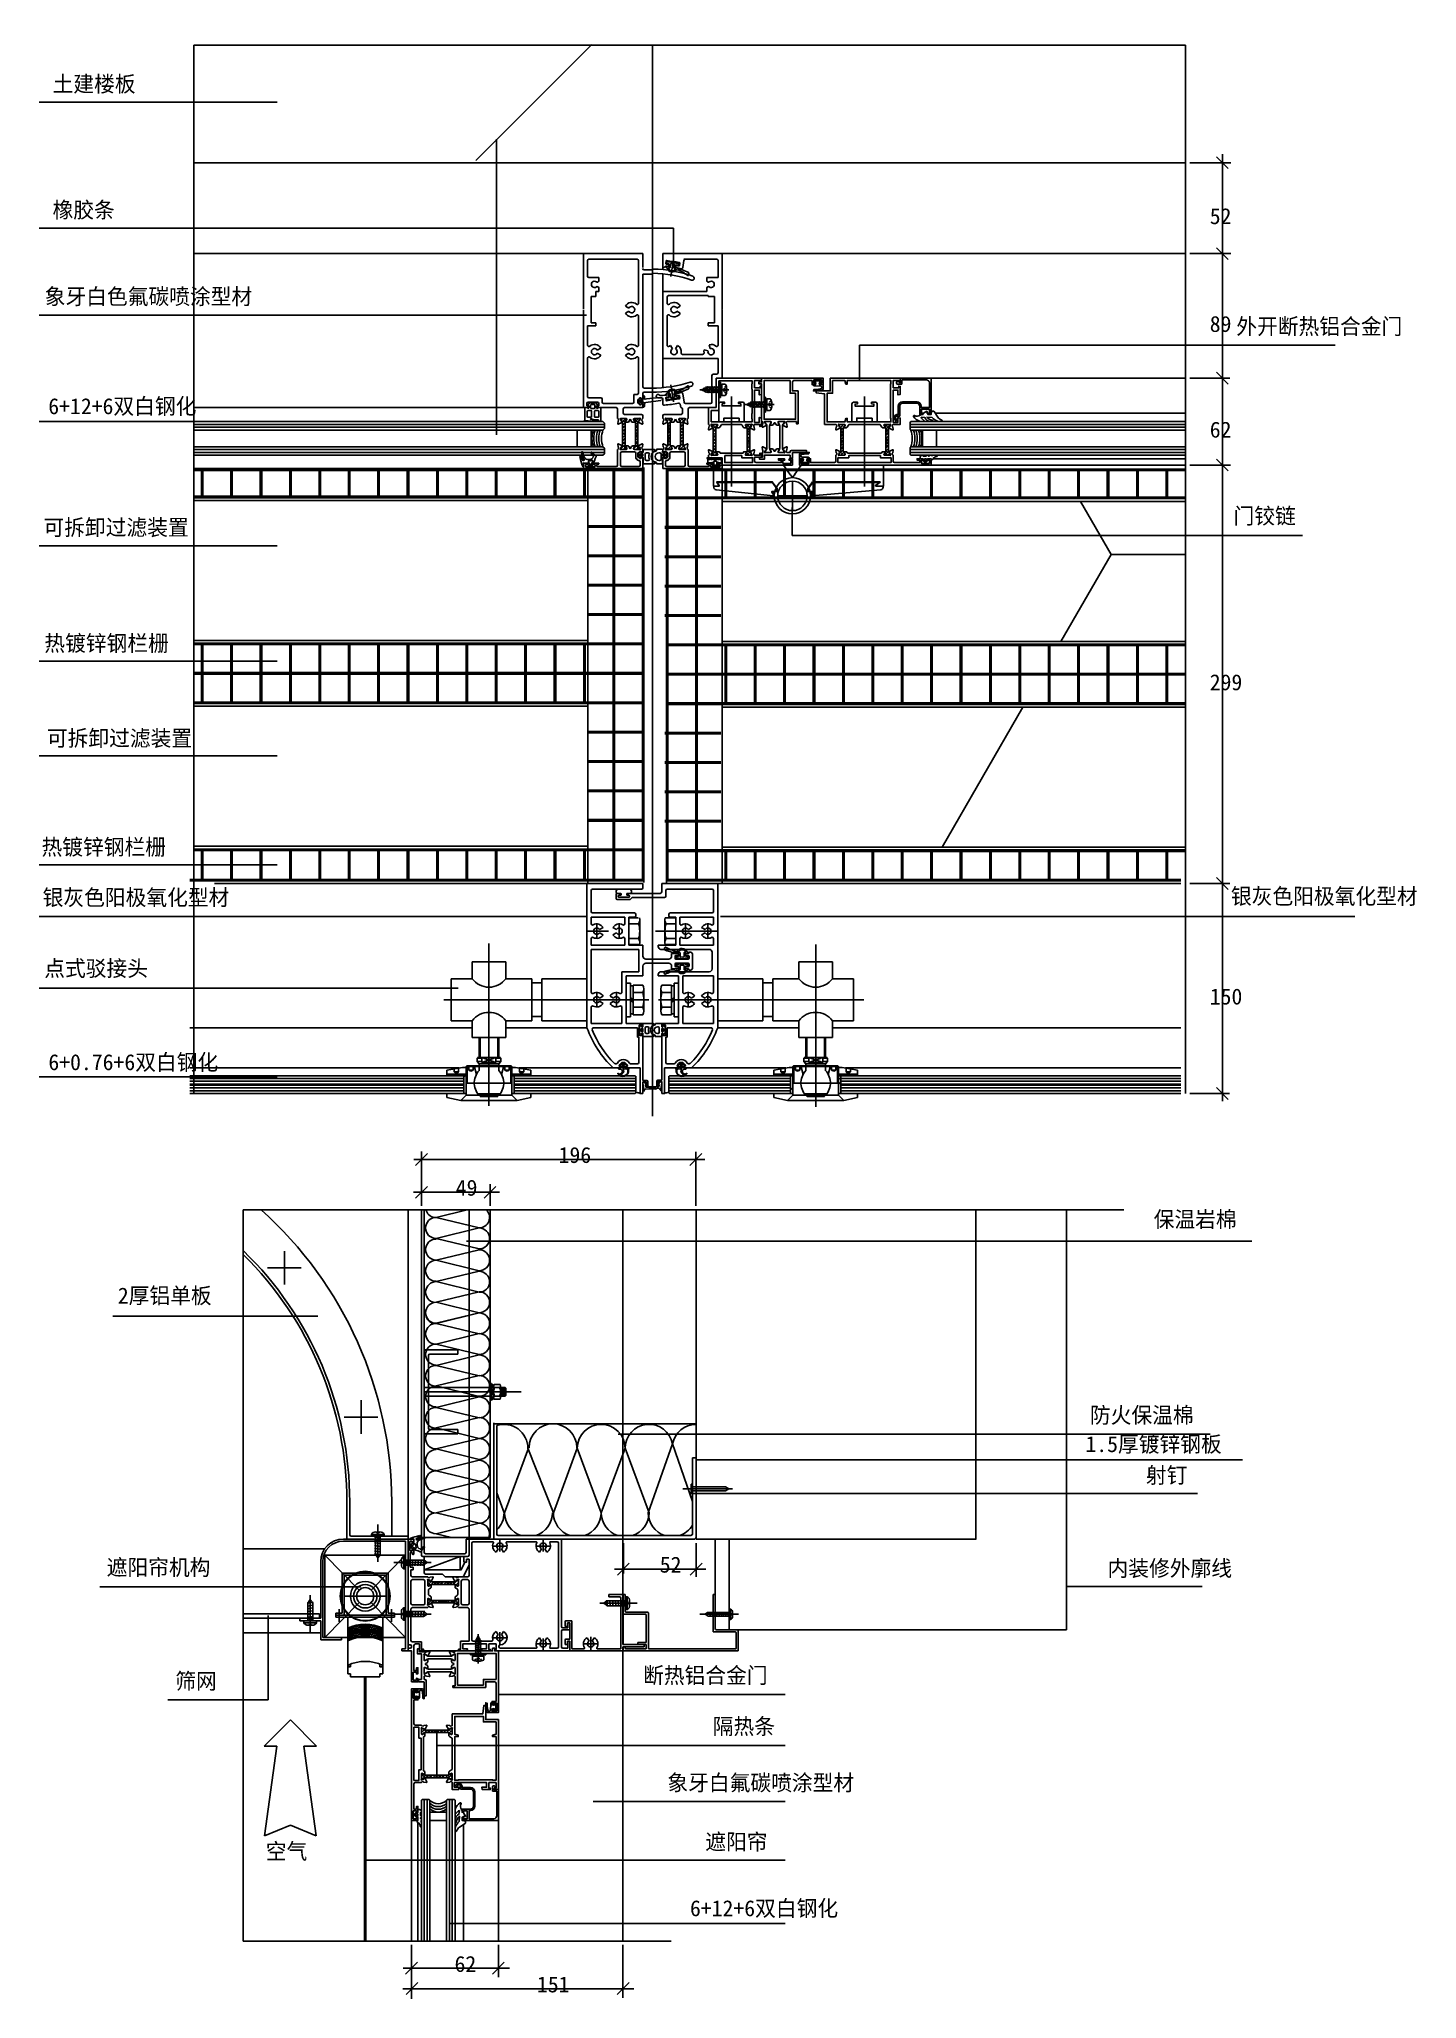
# Model space of a CAD drawing. Header units: metres. Extents: x 2568 to 3552, y 893 to 2293.
import ezdxf

# ---------------------------------------------------------------- set-up
doc = ezdxf.new("R2010")
doc.units = ezdxf.units.M
for name, color, linetype in [('1', 1, 'Continuous'), ('10', 1, 'Continuous'), ('2', 2, 'Continuous'), ('3', 5, 'Continuous'), ('4', 4, 'Continuous'), ('6', 6, 'Continuous'), ('ASSI', 1, 'Continuous'), ('CASTFIX', 1, 'Continuous'), ('CENTER', 2, 'Continuous'), ('GOMMA', 3, 'Continuous'), ('GROSSA', 4, 'Continuous'), ('LAYER_1', 7, 'Continuous'), ('SCREW', 6, 'Continuous'), ('五金件', 1, 'Continuous'), ('型材', 1, 'Continuous'), ('填充', 1, 'Continuous'), ('点划线', 1, 'Continuous'), ('玻璃', 7, 'Continuous'), ('胶条', 6, 'Continuous'), ('虚线', 5, 'Continuous'), ('附件', 5, 'Continuous'), ('隔热条', 3, 'Continuous')]:
    doc.layers.add(name, color=color, linetype=linetype)

msp = doc.modelspace()

# ---------------------------------------------------------------- texts
at = {"layer": '1'}
msp.add_text('空气', height=11.4, dxfattribs=at).set_placement((2730.23, 993.06))
at = {"layer": '10', "char_height": 11.4, "attachment_point": 1}
for s, insert in [('土建楼板', (2577.93, 2267.03)), ('橡胶条', (2577.93, 2177.03)), ('\\A1;52', (3404.58, 2172.55)), ('象牙白色氟碳喷涂型材', (2572.32, 2115.17)), ('\\A1;89', (3404.58, 2095.55)), ('外开断热铝合金门', (3423.58, 2093.81)), ('6+12+6双白钢化', (2574.87, 2036.79)), ('\\A1;62', (3404.58, 2020.05)), ('门铰链', (3421.57, 1958.43)), ('可拆卸过滤装置', (2571.42, 1950.18)), ('热镀锌钢栏栅', (2572.04, 1867.47)), ('\\A1;299', (3404.58, 1839.55)), ('可拆卸过滤装置', (2573.86, 1799.63)), ('热镀锌钢栏栅', (2570.02, 1721.88)), ('银灰色阳极氧化型材', (2570.82, 1685.85)), ('银灰色阳极氧化型材', (3419.72, 1686.74)), ('点式驳接头', (2571.99, 1635.18)), ('\\A1;150', (3404.58, 1615.05)), ('6+0.76+6双白钢化', (2574.93, 1568.15)), ('\\A1;196', (2939.43, 1501.86)), ('\\A1;49', (2865.94, 1478.47)), ('保温岩棉', (3364.52, 1455.86)), ('2厚铝单板', (2624.53, 1401.42)), ('防火保温棉', (3318.98, 1316.02)), ('1.5厚镀锌钢板', (3315.76, 1295.3)), ('射钉', (3358.95, 1273.13)), ('遮阳帘机构', (2616.59, 1207.23)), ('\\A1;52', (3011.67, 1209.19)), ('内装修外廓线', (3331.56, 1206.61)), ('筛网', (2665.61, 1126)), ('断热铝合金门', (2999.78, 1130.11)), ('隔热条', (3049.53, 1093.7)), ('象牙白氟碳喷涂型材', (3017.11, 1053.4)), ('遮阳帘', (3044.22, 1011.17)), ('6+12+6双白钢化', (3033.27, 963.72)), ('\\A1;62', (2865.07, 923.94)), ('\\A1;151', (2923.95, 909.32))]:
    msp.add_mtext(s, dxfattribs=dict(at, insert=insert))

# ---------------------------------------------------------------- blocks, each defined once
blk = doc.blocks.new('_ArchTick')
at = {"color": 0, "linetype": 'ByBlock'}
blk.add_lwpolyline([(-0.5, -0.5), (0.5, 0.5)], dxfattribs=at)
blk = doc.blocks.new('14')
blk.add_line((6720.41, -286.02), (6720.41, -284.07))
blk.add_arc((6735.07, -284.47), 0.5, 149.98, 175.34)
blk.add_arc((6735.07, -284.47), 0.5, 149.98, 175.34)
at = {"layer": '10'}
blk.add_line((6720.61, -290.11), (6720.61, -294.47), dxfattribs=at)
at = {"layer": '10', "color": 6}
blk.add_line((6730.28, -294.47), (6730.16, -294.47), dxfattribs=at)
at = {"layer": '3', "color": 6, "linetype": 'Continuous'}
for centre, radius, start, end in [((6728.28, -289.24), 3.61, 150.11, 209.89), ((6731.07, -289.27), 4.69, 126.04, 233.96), ((6730.73, -289.27), 4.34, 131.21, 228.86), ((6728.24, -284.72), 0.77, 275.95, 57.9), ((6728.25, -293.82), 0.77, 302.1, 84.05), ((6731.97, -289.24), 2.7, 92.55, 267.45)]:
    blk.add_arc(centre, radius, start, end, dxfattribs=at)
at = {"layer": 'GOMMA', "color": 6}
for p, q in [((6720.61, -286.02), (6720.61, -284.07)), ((6720.61, -284.07), (6728.64, -284.07)), ((6730.16, -285.07), (6727.87, -286)), ((6730.16, -283.94), (6730.16, -285.07)), ((6734.17, -283.94), (6730.16, -283.94)), ((6734.46, -284), (6734.17, -283.94)), ((6734.46, -284), (6734.17, -283.94)), ((6734.46, -284), (6734.46, -284)), ((6734.46, -284), (6734.46, -284)), ((6734.46, -284), (6734.46, -284)), ((6734.46, -284), (6734.46, -284)), ((6734.49, -286.02), (6734.58, -284.43)), ((6734.69, -287.71), (6734.69, -288.42)), ((6734.71, -286.38), (6735.31, -286.68)), ((6734.71, -289.76), (6735.31, -289.46)), ((6736.29, -288.82), (6735.09, -288.82)), ((6736.13, -288.07), (6735.13, -288.07)), ((6735.98, -286.23), (6736.19, -286.01)), ((6735.98, -289.91), (6736.19, -290.12)), ((6736.48, -285.89), (6736.56, -285.89)), ((6736.48, -290.24), (6736.56, -290.24)), ((6736.69, -288.42), (6736.69, -287.71)), ((6736.84, -286.01), (6737.37, -286.55)), ((6736.84, -290.12), (6737.37, -289.59)), ((6737.49, -289.3), (6737.49, -286.83)), ((6726.38, -294.47), (6720.61, -294.47)), ((6730.28, -294.47), (6734.49, -294.47))]:
    blk.add_line(p, q, dxfattribs=at)
at = {"layer": 'GOMMA'}
blk.add_line((6734.49, -290.11), (6734.49, -294.47), dxfattribs=at)
at = {"layer": 'GOMMA', "color": 6}
for points in [[(6725.14, -287.44, 0.41), (6724.24, -286.54), (6722.99, -286.54, 0.41), (6722.09, -287.44), (6722.09, -291.04, 0.41), (6722.99, -291.94), (6724.24, -291.94, 0.41), (6725.14, -291.04)], [(6731.85, -286.54), (6732.52, -286.54, -0.41), (6733.42, -287.44), (6733.42, -291.04, -0.41), (6732.52, -291.94), (6731.85, -291.94)]]:
    blk.add_lwpolyline(points, format="xyb", dxfattribs=at)
for points in [[(6727.87, -292.54), (6730.16, -293.47), (6730.16, -294.47)], [(6728.66, -294.47), (6728.64, -294.47), (6726.38, -294.47)]]:
    blk.add_lwpolyline(points, dxfattribs=at)
for centre, radius, start, end in [((6734.46, -284.2), 0.2, 352.16, 90), ((6734.89, -286.02), 0.4, 180, 243.43), ((6734.89, -290.11), 0.4, 116.57, 180), ((6735.07, -284.47), 0.5, 149.98, 175.34), ((6735.09, -287.71), 0.4, 90, 180), ((6735.09, -288.42), 0.4, 180, 270), ((6735.49, -286.22), 0.49, 248.5, 359.37), ((6735.49, -289.81), 0.4, 13.48, 116.57), ((6736.27, -289.63), 0.4, 193.48, 224.62), ((6736.48, -286.29), 0.4, 90, 135.38), ((6736.48, -289.84), 0.4, 224.62, 270), ((6736.29, -287.71), 0.4, 0, 90), ((6736.29, -288.42), 0.4, 270, 360), ((6736.56, -286.29), 0.4, 44.98, 90), ((6736.56, -289.84), 0.4, 270, 315.02), ((6737.09, -286.83), 0.4, 0, 44.98), ((6737.09, -289.3), 0.4, 315.02, 0)]:
    blk.add_arc(centre, radius, start, end, dxfattribs=at)
at = {"layer": '胶条'}
for p, q in [((6717.61, -289.3), (6717.61, -286.83)), ((6718.27, -286.01), (6717.73, -286.55)), ((6718.27, -290.12), (6717.73, -289.59)), ((6718.41, -288.42), (6718.41, -287.71)), ((6718.63, -285.89), (6718.55, -285.89)), ((6718.63, -290.24), (6718.55, -290.24)), ((6718.81, -287.31), (6720.01, -287.31)), ((6718.81, -288.82), (6720.01, -288.82)), ((6719.12, -286.23), (6718.91, -286.01)), ((6718.98, -288.07), (6719.98, -288.07)), ((6719.41, -287.91), (6719.41, -288.27)), ((6720.39, -286.38), (6719.79, -286.68)), ((6720.39, -289.76), (6719.79, -289.46)), ((6720.41, -287.71), (6720.41, -288.42))]:
    blk.add_line(p, q, dxfattribs=at)
for centre, start, end in [((6718.01, -289.3), 180, 224.98), ((6718.55, -286.29), 90, 135.02), ((6718.55, -289.84), 224.98, 270), ((6718.81, -287.71), 90, 180), ((6718.81, -288.42), 180, 270), ((6718.63, -286.29), 44.62, 90), ((6718.63, -289.84), 270, 315.38), ((6719.61, -286.32), 193.48, 296.57), ((6719.61, -289.81), 63.43, 166.52), ((6720.01, -287.71), 360, 90), ((6720.01, -288.42), 270, 360), ((6720.21, -286.02), 296.57, 0), ((6720.21, -290.11), 360, 63.43)]:
    blk.add_arc(centre, 0.4, start, end, dxfattribs=at)

# ---------------------------------------------------------------- hatches: boundary and pattern name
at = {"layer": '1'}
h = msp.add_hatch(dxfattribs=at)
h.set_pattern_fill('ANSI38', scale=6)
h.paths.add_polyline_path([(2859.69, 1552.81), (2859.69, 1553.81), (2873.29, 1553.81), (2873.29, 1552.81)])
h = msp.add_hatch(dxfattribs=at)
h.set_pattern_fill('ANSI38', scale=6)
h.paths.add_polyline_path([(2873.29, 1552.81), (2873.29, 1553.81), (2859.69, 1553.81), (2859.69, 1552.81)])
h = msp.add_hatch(dxfattribs=at)
h.set_pattern_fill('ANSI38', scale=6)
h.paths.add_polyline_path([(2873.29, 1540.05), (2871.79, 1540.05, 1), (2871.79, 1540.55), (2871.79, 1552.6), (2873.29, 1552.6)])
h = msp.add_hatch(dxfattribs=at)
h.set_pattern_fill('ANSI38', scale=6)
h.paths.add_polyline_path([(2919.69, 1552.81), (2919.69, 1553.81), (2906.09, 1553.81), (2906.09, 1552.81)])
h = msp.add_hatch(dxfattribs=at)
h.set_pattern_fill('ANSI38', scale=6)
h.paths.add_polyline_path([(2906.09, 1540.05), (2907.59, 1540.05, -1), (2907.59, 1540.55), (2907.59, 1552.81), (2906.09, 1552.81)])
h = msp.add_hatch(dxfattribs=at)
h.set_pattern_fill('ANSI38', scale=6)
h.paths.add_polyline_path([(3106.66, 1552.81), (3106.66, 1553.81), (3093.06, 1553.81), (3093.06, 1552.81)])
h = msp.add_hatch(dxfattribs=at)
h.set_pattern_fill('ANSI38', scale=6)
h.paths.add_polyline_path([(3106.66, 1540.05), (3105.16, 1540.05, 1), (3105.16, 1540.55), (3105.16, 1552.81), (3106.66, 1552.81)])
h = msp.add_hatch(dxfattribs=at)
h.set_pattern_fill('ANSI38', scale=6)
h.paths.add_polyline_path([(3153.06, 1552.81), (3153.06, 1553.81), (3139.46, 1553.81), (3139.46, 1552.81)])
h = msp.add_hatch(dxfattribs=at)
h.set_pattern_fill('ANSI38', scale=6)
h.paths.add_polyline_path([(3153.06, 1552.81), (3153.06, 1553.81), (3139.46, 1553.81), (3139.46, 1552.81)])
h = msp.add_hatch(dxfattribs=at)
h.set_pattern_fill('ANSI38', scale=6)
h.paths.add_polyline_path([(3139.46, 1540.05), (3140.96, 1540.05, -1), (3140.96, 1540.55), (3140.96, 1552.6), (3139.46, 1552.6)])
at = {"layer": '10'}
h = msp.add_hatch(dxfattribs=at)
h.set_pattern_fill('HEX', scale=15)
h.paths.add_polyline_path([(2714.2, 1168.27), (2714.2, 1165.27), (2731.9, 1165.27), (2731.9, 1165.55, -0.41), (2730.4, 1167.05, -0.24), (2731.02, 1168.27)])
h.paths.add_polyline_path([(2760.26, 1165.27), (2760.26, 1168.27), (2732.77, 1168.27, -0.24), (2733.4, 1167.05, -0.41), (2731.9, 1165.55), (2731.9, 1165.27)])
h.paths.add_polyline_path([(2763.76, 1165.27), (2768.51, 1165.27), (2768.51, 1168.27), (2763.76, 1168.27)])
at = {"layer": '填充'}
h = msp.add_hatch(dxfattribs=at)
h.set_pattern_fill('AR-CONC', scale=10)
h.paths.add_polyline_path([(2681.32, 2293.27), (2680.22, 2209.33), (3006.38, 2205.06), (3006.38, 2289.01)])
h = msp.add_hatch(dxfattribs=at)
h.set_pattern_fill('ANSI31', scale=150)
h.paths.add_polyline_path([(2681.32, 2293.27), (2680.22, 2209.33), (3006.38, 2205.06), (3006.38, 2289.01)])
h = msp.add_hatch(dxfattribs=at)
h.set_pattern_fill('ANSI31', scale=150)
h.paths.add_polyline_path([(3387.32, 2205.05), (3387.32, 2288.99), (3006.38, 2288.99), (3006.38, 2205.05)])
h = msp.add_hatch(dxfattribs=at)
h.set_pattern_fill('AR-CONC', scale=10)
h.paths.add_polyline_path([(3006.38, 2288.99), (3006.38, 2205.05), (3387.32, 2205.05), (3387.32, 2288.99)])
h = msp.add_hatch(dxfattribs=at)
h.set_pattern_fill('HONEY', scale=100)
h.paths.add_polyline_path([(3387.32, 1863.05), (3387.32, 1963.05), (3118.83, 1963.05, -0.73), (3094.09, 1963.05), (3056.38, 1963.05), (3056.38, 1863.05)])
h.paths.add_polyline_path([(3056.38, 1816.05), (3056.38, 1716.05), (3387.32, 1716.05), (3387.32, 1816.05)])
at = {"layer": '隔热条'}
h = msp.add_hatch(dxfattribs=at)
h.set_pattern_fill('ANSI38', scale=0.5)
h.paths.add_polyline_path([(2988.08, 2001.01), (2988.08, 2000.65, -0.41), (2987.68, 2000.25), (2984.28, 2000.25, -0.41), (2983.88, 2000.65), (2983.88, 2001.01), (2984.58, 2002.23), (2984.65, 2002.23, 0.58), (2984.81, 2002.54), (2984.78, 2002.58), (2984.92, 2002.81, 0.13), (2985.08, 2003.41), (2985.08, 2019.09, 0.13), (2984.92, 2019.69), (2984.78, 2019.92), (2984.81, 2019.96, 0.58), (2984.65, 2020.27), (2984.58, 2020.27), (2983.88, 2021.49), (2983.88, 2021.85, -0.41), (2984.27, 2022.25), (2987.69, 2022.25, -0.41), (2988.08, 2021.85), (2988.08, 2021.49), (2987.52, 2020.53), (2987.24, 2020.05, 0.09), (2987.21, 2019.99), (2987.04, 2019.69, 0.13), (2986.88, 2019.09), (2986.88, 2003.41, 0.13), (2987.04, 2002.81), (2987.21, 2002.51, 0.09), (2987.24, 2002.44), (2987.52, 2001.96)])
h = msp.add_hatch(dxfattribs=at)
h.set_pattern_fill('ANSI38', scale=0.5)
h.paths.add_polyline_path([(2994.32, 2019.09, 0.13), (2994.16, 2019.69), (2993.99, 2019.99, 0.09), (2993.96, 2020.05), (2993.67, 2020.53), (2993.12, 2021.49), (2993.12, 2021.85, -0.41), (2993.51, 2022.25), (2996.93, 2022.25, -0.41), (2997.32, 2021.85), (2997.32, 2021.49), (2996.62, 2020.27), (2996.55, 2020.27, 0.58), (2996.39, 2019.96), (2996.41, 2019.92), (2996.28, 2019.69, 0.13), (2996.12, 2019.09), (2996.12, 2003.41, 0.13), (2996.28, 2002.81), (2996.41, 2002.58), (2996.39, 2002.54, 0.58), (2996.55, 2002.23), (2996.62, 2002.23), (2997.32, 2001.01), (2997.32, 2000.65, -0.41), (2996.92, 2000.25), (2993.52, 2000.25, -0.41), (2993.12, 2000.65), (2993.12, 2001.01), (2993.67, 2001.96), (2993.96, 2002.44, 0.09), (2993.99, 2002.51), (2994.16, 2002.81, 0.13), (2994.32, 2003.41)])
h = msp.add_hatch(dxfattribs=at)
h.set_pattern_fill('ANSI38', scale=0.5)
h.paths.add_polyline_path([(3019.16, 2019.18, -0.13), (3019.32, 2019.78), (3019.49, 2020.08, -0.09), (3019.52, 2020.14), (3019.8, 2020.62), (3020.36, 2021.58), (3020.36, 2021.94, 0.41), (3019.97, 2022.34), (3016.55, 2022.34, 0.41), (3016.16, 2021.94), (3016.16, 2021.58), (3016.86, 2020.36), (3016.93, 2020.36, -0.58), (3017.09, 2020.05), (3017.06, 2020.01), (3017.2, 2019.78, -0.13), (3017.36, 2019.18), (3017.36, 2003.5, -0.13), (3017.2, 2002.9), (3017.06, 2002.67), (3017.09, 2002.63, -0.58), (3016.93, 2002.32), (3016.86, 2002.32), (3016.16, 2001.1), (3016.16, 2000.74, 0.41), (3016.56, 2000.34), (3019.96, 2000.34, 0.41), (3020.36, 2000.74), (3020.36, 2001.1), (3019.81, 2002.06), (3019.52, 2002.54, -0.09), (3019.49, 2002.6), (3019.32, 2002.9, -0.13), (3019.16, 2003.5)])
h = msp.add_hatch(dxfattribs=at)
h.set_pattern_fill('ANSI38', scale=0.5)
h.paths.add_polyline_path([(3025.4, 2001.1), (3025.4, 2000.74, 0.41), (3025.8, 2000.34), (3029.2, 2000.34, 0.41), (3029.6, 2000.74), (3029.6, 2001.1), (3028.9, 2002.32), (3028.83, 2002.32, -0.58), (3028.67, 2002.63), (3028.69, 2002.67), (3028.56, 2002.9, -0.13), (3028.4, 2003.5), (3028.4, 2019.18, -0.13), (3028.56, 2019.78), (3028.69, 2020.01), (3028.67, 2020.05, -0.58), (3028.83, 2020.36), (3028.9, 2020.36), (3029.6, 2021.58), (3029.6, 2021.94, 0.41), (3029.21, 2022.34), (3025.79, 2022.34, 0.41), (3025.4, 2021.94), (3025.4, 2021.58), (3025.96, 2020.62), (3026.24, 2020.14, -0.09), (3026.27, 2020.08), (3026.44, 2019.78, -0.13), (3026.6, 2019.18), (3026.6, 2003.5, -0.13), (3026.44, 2002.9), (3026.27, 2002.6, -0.09), (3026.24, 2002.54), (3025.95, 2002.06)])
h = msp.add_hatch(dxfattribs=at)
h.set_pattern_fill('ANSI38', scale=0.5)
h.paths.add_polyline_path([(3051.74, 2014.89, -0.13), (3051.9, 2015.49), (3052.08, 2015.79, -0.09), (3052.1, 2015.85), (3052.39, 2016.33), (3052.94, 2017.29), (3052.94, 2017.65, 0.41), (3052.54, 2018.05), (3049.14, 2018.05, 0.41), (3048.74, 2017.65), (3048.74, 2017.29), (3049.45, 2016.07), (3049.51, 2016.07, -0.58), (3049.67, 2015.76), (3049.65, 2015.72), (3049.78, 2015.49, -0.13), (3049.94, 2014.89), (3049.94, 1999.21, -0.13), (3049.78, 1998.61), (3049.65, 1998.38), (3049.67, 1998.34, -0.58), (3049.51, 1998.03), (3049.45, 1998.03), (3048.74, 1996.81), (3048.74, 1996.45, 0.41), (3049.13, 1996.05), (3052.55, 1996.05, 0.41), (3052.94, 1996.45), (3052.94, 1996.81), (3052.39, 1997.77), (3052.1, 1998.24, -0.09), (3052.08, 1998.31), (3051.9, 1998.61, -0.13), (3051.74, 1999.21)])
h.paths.add_polyline_path([(3075.99, 2014.89, -0.13), (3076.15, 2015.49), (3076.28, 2015.72), (3076.25, 2015.76, -0.58), (3076.41, 2016.07), (3076.48, 2016.07), (3077.19, 2017.29), (3077.19, 2017.65, 0.41), (3076.79, 2018.05), (3073.39, 2018.05, 0.41), (3072.99, 2017.65), (3072.99, 2017.29), (3073.54, 2016.33), (3073.83, 2015.85, -0.09), (3073.85, 2015.79), (3074.02, 2015.49, -0.13), (3074.19, 2014.89), (3074.19, 1999.21, -0.13), (3074.02, 1998.61), (3073.85, 1998.31, -0.09), (3073.83, 1998.24), (3073.54, 1997.77), (3072.99, 1996.81), (3072.99, 1996.45, 0.41), (3073.38, 1996.05), (3076.79, 1996.05, 0.41), (3077.19, 1996.45), (3077.19, 1996.81), (3076.48, 1998.03), (3076.41, 1998.03, -0.58), (3076.25, 1998.34), (3076.28, 1998.38), (3076.15, 1998.61, -0.13), (3075.99, 1999.21)])
h = msp.add_hatch(dxfattribs=at)
h.set_pattern_fill('ANSI38', scale=0.5)
h.paths.add_polyline_path([(3140.94, 2014.89, 0.13), (3140.78, 2015.49), (3140.65, 2015.72), (3140.67, 2015.76, 0.58), (3140.51, 2016.07), (3140.45, 2016.07), (3139.74, 2017.29), (3139.74, 2017.65, -0.41), (3140.14, 2018.05), (3143.54, 2018.05, -0.41), (3143.94, 2017.65), (3143.94, 2017.29), (3143.39, 2016.33), (3143.1, 2015.85, 0.09), (3143.08, 2015.79), (3142.9, 2015.49, 0.13), (3142.74, 2014.89), (3142.74, 1999.21, 0.13), (3142.9, 1998.61), (3143.08, 1998.31, 0.09), (3143.1, 1998.24), (3143.39, 1997.77), (3143.94, 1996.81), (3143.94, 1996.45, -0.41), (3143.55, 1996.05), (3140.13, 1996.05, -0.41), (3139.74, 1996.45), (3139.74, 1996.81), (3140.45, 1998.03), (3140.51, 1998.03, 0.58), (3140.67, 1998.34), (3140.65, 1998.38), (3140.78, 1998.61, 0.13), (3140.94, 1999.21)])
h.paths.add_polyline_path([(3174.99, 1999.21, 0.13), (3175.15, 1998.61), (3175.28, 1998.38), (3175.25, 1998.34, 0.58), (3175.41, 1998.03), (3175.48, 1998.03), (3176.19, 1996.81), (3176.19, 1996.45, -0.41), (3175.79, 1996.05), (3172.38, 1996.05, -0.41), (3171.99, 1996.45), (3171.99, 1996.81), (3172.54, 1997.77), (3172.83, 1998.24, 0.09), (3172.85, 1998.31), (3173.02, 1998.61, 0.13), (3173.19, 1999.21), (3173.19, 2014.89, 0.13), (3173.02, 2015.49), (3172.85, 2015.79, 0.09), (3172.83, 2015.85), (3172.54, 2016.33), (3171.99, 2017.29), (3171.99, 2017.65, -0.41), (3172.39, 2018.05), (3175.79, 2018.05, -0.41), (3176.19, 2017.65), (3176.19, 2017.29), (3175.48, 2016.07), (3175.41, 2016.07, 0.58), (3175.25, 2015.76), (3175.28, 2015.72), (3175.15, 2015.49, 0.13), (3174.99, 2014.89)])
h = msp.add_hatch(dxfattribs=at)
h.set_pattern_fill('ANSI38', scale=0.5)
h.paths.add_polyline_path([(2864.74, 1189.4, -0.13), (2865.34, 1189.24), (2865.64, 1189.07, -0.09), (2865.7, 1189.04), (2866.18, 1188.76), (2867.14, 1188.2), (2867.5, 1188.2, 0.41), (2867.9, 1188.6), (2867.9, 1192.01, 0.41), (2867.5, 1192.4), (2867.14, 1192.4), (2865.92, 1191.7), (2865.92, 1191.63, -0.58), (2865.61, 1191.47), (2865.57, 1191.5), (2865.34, 1191.36, -0.13), (2864.74, 1191.2), (2849.06, 1191.2, -0.13), (2848.46, 1191.36), (2848.23, 1191.5), (2848.19, 1191.47, -0.58), (2847.88, 1191.63), (2847.88, 1191.7), (2846.66, 1192.4), (2846.3, 1192.4, 0.41), (2845.9, 1192), (2845.9, 1188.6, 0.41), (2846.3, 1188.2), (2846.66, 1188.2), (2847.62, 1188.76), (2848.1, 1189.05, -0.09), (2848.16, 1189.07), (2848.46, 1189.24, -0.13), (2849.06, 1189.4)])
h = msp.add_hatch(dxfattribs=at)
h.set_pattern_fill('ANSI38', scale=0.5)
h.paths.add_polyline_path([(2846.66, 1179.16), (2846.3, 1179.16, 0.41), (2845.9, 1178.76), (2845.9, 1175.36, 0.41), (2846.3, 1174.96), (2846.66, 1174.96), (2847.88, 1175.66), (2847.88, 1175.73, -0.58), (2848.19, 1175.89), (2848.23, 1175.87), (2848.46, 1176, -0.13), (2849.06, 1176.16), (2864.74, 1176.16, -0.13), (2865.34, 1176), (2865.57, 1175.87), (2865.61, 1175.89, -0.58), (2865.92, 1175.73), (2865.92, 1175.66), (2867.14, 1174.96), (2867.5, 1174.96, 0.41), (2867.9, 1175.35), (2867.9, 1178.77, 0.41), (2867.5, 1179.16), (2867.14, 1179.16), (2866.18, 1178.61), (2865.7, 1178.32, -0.09), (2865.64, 1178.3), (2865.34, 1178.12, -0.13), (2864.74, 1177.96), (2849.06, 1177.96, -0.13), (2848.46, 1178.12), (2848.16, 1178.3, -0.09), (2848.1, 1178.32), (2847.62, 1178.61)])
h = msp.add_hatch(dxfattribs=at)
h.set_pattern_fill('ANSI38', scale=0.5)
h.paths.add_polyline_path([(2860.25, 1085.32, 0.13), (2860.85, 1085.48), (2861.08, 1085.62), (2861.12, 1085.59, 0.58), (2861.43, 1085.75), (2861.43, 1085.82), (2862.65, 1086.52), (2863.01, 1086.52, -0.41), (2863.41, 1086.12), (2863.41, 1082.72, -0.41), (2863.01, 1082.32), (2862.65, 1082.32), (2861.69, 1082.88), (2861.22, 1083.16, 0.09), (2861.15, 1083.19), (2860.85, 1083.36, 0.13), (2860.25, 1083.52), (2844.57, 1083.52, 0.13), (2843.97, 1083.36), (2843.67, 1083.19, 0.09), (2843.61, 1083.16), (2843.13, 1082.88), (2842.17, 1082.32), (2841.81, 1082.32, -0.41), (2841.41, 1082.71), (2841.41, 1086.13, -0.41), (2841.81, 1086.52), (2842.17, 1086.52), (2843.39, 1085.82), (2843.39, 1085.75, 0.58), (2843.7, 1085.59), (2843.74, 1085.62), (2843.97, 1085.48, 0.13), (2844.57, 1085.32)])
h.paths.add_polyline_path([(2844.57, 1051.28, 0.13), (2843.97, 1051.12), (2843.74, 1050.99), (2843.7, 1051.01, 0.58), (2843.39, 1050.85), (2843.39, 1050.78), (2842.17, 1050.08), (2841.81, 1050.08, -0.41), (2841.41, 1050.47), (2841.41, 1053.89, -0.41), (2841.81, 1054.28), (2842.17, 1054.28), (2843.13, 1053.73), (2843.61, 1053.44, 0.09), (2843.67, 1053.41), (2843.97, 1053.24, 0.13), (2844.57, 1053.08), (2860.25, 1053.08, 0.13), (2860.85, 1053.24), (2861.15, 1053.41, 0.09), (2861.22, 1053.44), (2861.69, 1053.73), (2862.65, 1054.28), (2863.01, 1054.28, -0.41), (2863.41, 1053.88), (2863.41, 1050.48, -0.41), (2863.01, 1050.08), (2862.65, 1050.08), (2861.43, 1050.78), (2861.43, 1050.85, 0.58), (2861.12, 1051.01), (2861.08, 1050.99), (2860.85, 1051.12, 0.13), (2860.25, 1051.28)])

# ---------------------------------------------------------------- linework, layer by layer
for p, q in [((2957.1, 2140.05), (2957.1, 2100.45)), ((2999.6, 2140.05), (2957.1, 2140.05)), ((2960.1, 2135.05), (2960.1, 2124.05)), ((2995.6, 2136.05), (2961.1, 2136.05)), ((2996.6, 2104.72), (2996.6, 2135.05)), ((2999.6, 2130.05), (2999.6, 2140.05)), ((3000.45, 2128.39), (3006.95, 2128.39)), ((3056.38, 2140.05), (3013.88, 2140.05)), ((3013.88, 2140.05), (3013.88, 2128.73)), ((3013.88, 2131.3), (3013.88, 2130.92)), ((3016.17, 2134.66), (3015.94, 2133.18)), ((3016.26, 2133.58), (3016.26, 2133.58)), ((3018.26, 2131.86), (3018.18, 2131.36)), ((3021.45, 2136), (3019.49, 2123.65)), ((3023.12, 2130.58), (3023.2, 2131.07)), ((3025.64, 2132.09), (3025.64, 2132.09)), ((3025.81, 2131.61), (3026.05, 2133.09)), ((3028.11, 2130.11), (3028.92, 2135.2)), ((3028.88, 2136.05), (3052.38, 2136.05)), ((3053.38, 2123.05), (3053.38, 2135.05)), ((3056.38, 2100.45), (3056.38, 2140.05)), ((2968.1, 2123.05), (2961.1, 2123.05)), ((2968.1, 2123.05), (2968.1, 2120.61)), ((2968.1, 2115.49), (2968.1, 2113.05)), ((2999.6, 2045.05), (2999.6, 2125.39)), ((3006.95, 2125.39), (2999.6, 2125.39)), ((3013.88, 2125.72), (3013.88, 2113.05)), ((3036.37, 2122.5), (3036.37, 2122.5)), ((3045.38, 2120.61), (3045.38, 2123.05)), ((3053.38, 2123.05), (3045.38, 2123.05)), ((3045.38, 2113.05), (3045.38, 2115.49)), ((2966.1, 2109.55), (2962.6, 2109.55)), ((2962.6, 2109.55), (2962.6, 2090.55)), ((2968.1, 2113.05), (2966.1, 2113.05)), ((2966.1, 2109.55), (2966.1, 2113.05)), ((2989.65, 2101.17), (2987.14, 2102.62)), ((3045.38, 2113.05), (3013.88, 2113.05)), ((3013.88, 2113.05), (3013.88, 2065.05)), ((3016.88, 2109.05), (3016.88, 2104.72)), ((3046.38, 2110.05), (3017.88, 2110.05)), ((3023.82, 2101.17), (3026.34, 2102.62)), ((3046.38, 2109.55), (3046.38, 2110.05)), ((3050.88, 2109.55), (3046.38, 2109.55)), ((3050.88, 2090.55), (3050.88, 2109.55)), ((3055.98, 2100.05), (3056.38, 2100.45)), ((3055.98, 2100.05), (3056.38, 2099.65)), ((2957.1, 2099.65), (2957.1, 2030.05)), ((2966.1, 2088.55), (2960.1, 2088.55)), ((2960.1, 2088.55), (2960.1, 2074.72)), ((2966.1, 2090.55), (2962.6, 2090.55)), ((2966.1, 2090.55), (2966.1, 2088.55)), ((2989.65, 2098.92), (2987.14, 2097.47)), ((2996.6, 2074.72), (2996.6, 2095.38)), ((3016.88, 2095.38), (3016.88, 2074.72)), ((3023.82, 2098.92), (3026.34, 2097.47)), ((3046.38, 2090.55), (3046.38, 2088.55)), ((3050.88, 2090.55), (3046.38, 2090.55)), ((3053.38, 2088.55), (3046.38, 2088.55)), ((3053.38, 2074.72), (3053.38, 2088.55)), ((3056.38, 2051.05), (3056.38, 2099.65)), ((2967.05, 2071.17), (2969.56, 2072.62)), ((2989.65, 2071.17), (2987.14, 2072.62)), ((3020.75, 2072), (3019.3, 2074.51)), ((3023, 2072), (3024.45, 2074.51)), ((3047.79, 2072.22), (3047.04, 2075.02)), ((2960.1, 2065.38), (2960.1, 2038.05)), ((2967.05, 2068.92), (2969.56, 2067.47)), ((2989.65, 2068.92), (2987.14, 2067.47)), ((2996.6, 2040.55), (2996.6, 2065.38)), ((3013.88, 2065.05), (3053.38, 2065.05)), ((3013.88, 2065.05), (3013.88, 2044.38)), ((3027.94, 2068.05), (3042.31, 2068.05)), ((3046.2, 2070.63), (3043.4, 2071.38)), ((3053.38, 2055.05), (3053.38, 2065.05)), ((3000.6, 2044.05), (3007.1, 2044.05)), ((3021.45, 2034.09), (3019.49, 2046.44)), ((3035.88, 2047.2), (3035.88, 2047.2)), ((3043.25, 2043.6), (3043.52, 2044.24)), ((3043.52, 2044.24), (3043.83, 2043.85)), ((3043.83, 2043.85), (3044.62, 2044.2)), ((3044.48, 2040.95), (3045, 2045.05)), ((3044.62, 2044.2), (3045, 2045.05)), ((3045, 2045.05), (3045.45, 2044.48)), ((3045.45, 2044.48), (3045.98, 2044.48)), ((3045.73, 2040.6), (3046.3, 2045.05)), ((3045.98, 2044.48), (3046.29, 2045.05)), ((3046.29, 2045.05), (3046.74, 2044.48)), ((3046.74, 2044.48), (3047.27, 2044.48)), ((3047.02, 2040.6), (3047.59, 2045.05)), ((3047.27, 2044.48), (3047.59, 2045.05)), ((3047.58, 2045.05), (3048.03, 2044.48)), ((3048.03, 2044.48), (3048.56, 2044.48)), ((3048.32, 2040.6), (3048.88, 2045.05)), ((3048.56, 2044.48), (3048.88, 2045.05)), ((3048.88, 2045.05), (3049.33, 2044.48)), ((3048.96, 2034.05), (3048.96, 2053.05)), ((3049.33, 2044.48), (3049.86, 2044.48)), ((3049.61, 2040.6), (3050.17, 2045.05)), ((3049.86, 2044.48), (3050.17, 2045.05)), ((3052.38, 2054.05), (3049.96, 2054.05)), ((3050.17, 2045.05), (3050.62, 2044.48)), ((3050.62, 2044.48), (3051.15, 2044.48)), ((3050.9, 2040.6), (3051.46, 2045.05)), ((3051.15, 2044.48), (3051.46, 2045.05)), ((3051.46, 2045.05), (3051.91, 2044.48)), ((3056.38, 2051.05), (3051.88, 2051.05)), ((3051.88, 2030.05), (3051.88, 2051.05)), ((3051.91, 2044.48), (3052.44, 2044.48)), ((3052.19, 2040.6), (3052.76, 2045.05)), ((3052.44, 2044.48), (3052.76, 2045.05)), ((3052.76, 2045.05), (3053.21, 2044.48)), ((3053.21, 2044.48), (3053.73, 2044.48)), ((3053.48, 2040.6), (3053.96, 2044.39)), ((3053.73, 2044.48), (3053.96, 2044.9)), ((3054.96, 2048.22), (3053.96, 2048.22)), ((3054.96, 2042.77), (3054.96, 2048.22)), ((3055.96, 2046.57), (3054.96, 2046.57)), ((3058.13, 2046.87), (3055.96, 2046.87)), ((3055.96, 2038.68), (3055.96, 2046.87)), ((3055.96, 2038.68), (3055.96, 2046.87)), ((3057.58, 2044.04), (3057.39, 2043.02)), ((3058.86, 2045.25), (3057.83, 2044.42)), ((3205.47, 2051.05), (3387.32, 2051.05)), ((2957.1, 2030.05), (2679.34, 2030.05)), ((2957.1, 2030.05), (2960.4, 2030.05)), ((2960.1, 2030.05), (2958.1, 2030.05)), ((2959.6, 2031.25), (2959.6, 2033.05)), ((2961.1, 2031.25), (2959.6, 2031.25)), ((2960.4, 2030.05), (2961.1, 2030.75)), ((2960.6, 2034.05), (2967.1, 2034.05)), ((2961.1, 2037.05), (2969.6, 2037.05)), ((2968.1, 2031.25), (2966.6, 2031.25)), ((2966.6, 2030.75), (2967.3, 2030.05)), ((2967.3, 2030.05), (2980.6, 2030.05)), ((2968.1, 2033.05), (2968.1, 2031.25)), ((2970.6, 2036.05), (2970.6, 2034.05)), ((2992.1, 2033.05), (2971.6, 2033.05)), ((2986.6, 2030.04), (2999.6, 2030.05)), ((2993.1, 2034.05), (2993.1, 2039.55)), ((2995.6, 2039.55), (2993.1, 2039.55)), ((2996.1, 2033.55), (2996.1, 2035.55)), ((2996.6, 2036.05), (2996.6, 2036.05)), ((2996.6, 2033.05), (2996.6, 2033.05)), ((2997.1, 2036.55), (2997.1, 2037.05)), ((2997.1, 2037.05), (2998.1, 2037.05)), ((2997.1, 2032.55), (2997.1, 2032.05)), ((2997.1, 2032.05), (2998.1, 2032.05)), ((2998.6, 2036.29), (2998.6, 2036.55)), ((2998.6, 2032.8), (2998.6, 2032.55)), ((2999.49, 2036.42), (2998.89, 2036.12)), ((2999.49, 2032.68), (2998.89, 2032.98)), ((2999.58, 2036.24), (2998.98, 2035.94)), ((2999.6, 2036.67), (2999.6, 2040.05)), ((2999.6, 2036.67), (2999.6, 2040.05)), ((2999.6, 2030.05), (2999.6, 2032.55)), ((2999.6, 2032.5), (2999.6, 2030.96)), ((2999.6, 2032.5), (2999.6, 2030.05)), ((3007.1, 2041.05), (3000.6, 2041.05)), ((3009.2, 2037.89), (3009.17, 2038.11)), ((3010.19, 2037.05), (3012.88, 2037.05)), ((3013.39, 2036.66), (3013.39, 2036.66)), ((3013.88, 2032.82), (3013.88, 2036.05)), ((3016.17, 2035.43), (3015.94, 2036.92)), ((3016.26, 2036.52), (3016.26, 2036.52)), ((3016.61, 2039.04), (3017.85, 2039.24)), ((3018.26, 2038.24), (3018.18, 2038.73)), ((3023.12, 2039.51), (3023.2, 2039.02)), ((3025.64, 2038), (3025.64, 2038)), ((3025.81, 2038.48), (3026.05, 2037)), ((3026.27, 2032.43), (3026.65, 2030.05)), ((3026.88, 2030.05), (3026.65, 2030.05)), ((3028.11, 2039.98), (3029.07, 2033.89)), ((3030.06, 2033.05), (3047.96, 2033.05)), ((3051.88, 2030.05), (3032.88, 2030.05)), ((3041.49, 2042.83), (3043.25, 2043.6)), ((3044.08, 2041.7), (3041.49, 2042.83)), ((3043.25, 2043.6), (3043.29, 2042.04)), ((3043.83, 2043.85), (3043.29, 2042.04)), ((3044.5, 2040.92), (3044.08, 2041.7)), ((3044.8, 2041.38), (3044.5, 2040.92)), ((3045.27, 2041.17), (3044.8, 2041.38)), ((3045.73, 2040.6), (3045.27, 2041.17)), ((3046.04, 2041.17), (3045.73, 2040.6)), ((3046.57, 2041.17), (3046.04, 2041.17)), ((3047.02, 2040.6), (3046.57, 2041.17)), ((3047.44, 2041.36), (3047.02, 2040.6)), ((3047.86, 2041.17), (3047.44, 2041.36)), ((3048.31, 2040.6), (3047.86, 2041.17)), ((3048.63, 2041.17), (3048.31, 2040.6)), ((3049.15, 2041.17), (3048.63, 2041.17)), ((3049.61, 2040.6), (3049.15, 2041.17)), ((3049.92, 2041.17), (3049.61, 2040.6)), ((3050.45, 2041.17), (3049.92, 2041.17)), ((3050.9, 2040.6), (3050.45, 2041.17)), ((3051.22, 2041.17), (3050.9, 2040.6)), ((3051.74, 2041.17), (3051.22, 2041.17)), ((3052.19, 2040.6), (3051.74, 2041.17)), ((3052.51, 2041.17), (3052.19, 2040.6)), ((3053.03, 2041.17), (3052.51, 2041.17)), ((3053.48, 2040.6), (3053.03, 2041.17)), ((3053.8, 2041.17), (3053.48, 2040.6)), ((3053.96, 2041.17), (3053.8, 2041.17)), ((3054.96, 2037.32), (3053.96, 2037.32)), ((3055.96, 2042.45), (3054.96, 2043.45)), ((3055.96, 2042.27), (3054.96, 2043.27)), ((3054.96, 2042.77), (3054.96, 2037.32)), ((3055.96, 2038.97), (3054.96, 2038.97)), ((3058.13, 2038.68), (3055.96, 2038.68)), ((3057.57, 2041.57), (3057.39, 2042.53)), ((3058.84, 2043.37), (3057.64, 2043.13)), ((3058.83, 2042.18), (3057.67, 2042.41)), ((3058.86, 2040.3), (3057.83, 2041.12)), ((3059.59, 2043.51), (3059.35, 2043.47)), ((3059.35, 2042.08), (3059.35, 2043.47)), ((3059.59, 2042.03), (3059.35, 2042.08)), ((3073.69, 2032.26), (3075.45, 2033.03)), ((3076.28, 2031.13), (3073.69, 2032.26)), ((3075.45, 2033.03), (3075.72, 2033.67)), ((3075.45, 2033.03), (3075.49, 2031.47)), ((3076.03, 2033.28), (3075.49, 2031.47)), ((3075.72, 2033.67), (3076.03, 2033.28)), ((3076.03, 2033.28), (3076.82, 2033.63)), ((3076.7, 2030.35), (3076.28, 2031.13)), ((3076.68, 2030.38), (3077.2, 2034.48)), ((3077, 2030.81), (3076.7, 2030.35)), ((3076.82, 2033.63), (3077.2, 2034.48)), ((3077.47, 2030.61), (3077, 2030.81)), ((3077.2, 2034.48), (3077.65, 2033.92)), ((3077.93, 2030.04), (3077.47, 2030.61)), ((3077.65, 2033.92), (3078.18, 2033.92)), ((3077.93, 2030.04), (3078.5, 2034.48)), ((3078.24, 2030.61), (3077.93, 2030.04)), ((3078.18, 2033.92), (3078.49, 2034.48)), ((3078.77, 2030.61), (3078.24, 2030.61)), ((3078.49, 2034.48), (3078.94, 2033.92)), ((3079.22, 2030.04), (3078.77, 2030.61)), ((3078.94, 2033.92), (3079.47, 2033.92)), ((3079.22, 2030.04), (3079.79, 2034.48)), ((3079.64, 2030.79), (3079.22, 2030.04)), ((3079.47, 2033.92), (3079.79, 2034.48)), ((3080.06, 2030.61), (3079.64, 2030.79)), ((3079.78, 2034.48), (3080.23, 2033.92)), ((3080.51, 2030.04), (3080.06, 2030.61)), ((3080.23, 2033.92), (3080.76, 2033.92)), ((3080.83, 2030.61), (3080.51, 2030.04)), ((3080.52, 2030.04), (3081.08, 2034.48)), ((3080.76, 2033.92), (3081.08, 2034.48)), ((3081.35, 2030.61), (3080.83, 2030.61)), ((3081.08, 2034.48), (3081.53, 2033.92)), ((3081.81, 2030.04), (3081.35, 2030.61)), ((3081.53, 2033.92), (3082.06, 2033.92)), ((3081.81, 2030.04), (3082.37, 2034.48)), ((3082.12, 2030.61), (3081.81, 2030.04)), ((3082.06, 2033.92), (3082.37, 2034.48)), ((3082.65, 2030.61), (3082.12, 2030.61)), ((3082.37, 2034.48), (3082.82, 2033.92)), ((3083.1, 2030.04), (3082.65, 2030.61)), ((3082.82, 2033.92), (3083.35, 2033.92)), ((3083.1, 2030.04), (3083.66, 2034.48)), ((3083.42, 2030.61), (3083.1, 2030.04)), ((3083.35, 2033.92), (3083.66, 2034.48)), ((3083.94, 2030.61), (3083.42, 2030.61)), ((3083.66, 2034.48), (3084.11, 2033.92)), ((3084.39, 2030.04), (3083.94, 2030.61)), ((3084.11, 2033.92), (3084.64, 2033.92)), ((3084.39, 2030.04), (3084.96, 2034.48)), ((3084.71, 2030.61), (3084.39, 2030.04)), ((3084.64, 2033.92), (3084.96, 2034.48)), ((3085.23, 2030.61), (3084.71, 2030.61)), ((3084.96, 2034.48), (3085.41, 2033.92)), ((3085.68, 2030.04), (3085.23, 2030.61)), ((3085.41, 2033.92), (3085.93, 2033.92)), ((3085.68, 2030.04), (3086.16, 2033.82)), ((3086, 2030.61), (3085.68, 2030.04)), ((3085.93, 2033.92), (3086.16, 2034.33)), ((3086.16, 2030.61), (3086, 2030.61)), ((3087.16, 2037.65), (3086.16, 2037.65)), ((3087.16, 2032.2), (3087.16, 2037.65)), ((3088.16, 2036), (3087.16, 2036)), ((3088.16, 2031.88), (3087.16, 2032.88)), ((3088.16, 2031.7), (3087.16, 2032.7)), ((3087.16, 2032.2), (3087.16, 2026.76)), ((3090.33, 2036.3), (3088.16, 2036.3)), ((3088.16, 2028.11), (3088.16, 2036.3)), ((3088.16, 2028.11), (3088.16, 2036.3)), ((3089.78, 2033.47), (3089.59, 2032.45)), ((3089.77, 2031), (3089.59, 2031.96)), ((3091.04, 2032.8), (3089.84, 2032.56)), ((3091.03, 2031.61), (3089.87, 2031.84)), ((3091.06, 2034.68), (3090.03, 2033.85)), ((3091.06, 2029.73), (3090.03, 2030.56)), ((3091.79, 2032.95), (3091.55, 2032.9)), ((3091.55, 2031.51), (3091.55, 2032.9)), ((3091.79, 2031.46), (3091.55, 2031.51)), ((2971.1, 2020.05), (2679.34, 2020.05)), ((2972.1, 2018.05), (2679.34, 2018.05)), ((2972.1, 2016.05), (2679.34, 2016.05)), ((2972.1, 2019.05), (2971.1, 2020.05)), ((2972.1, 2019.05), (2972.1, 2015.05)), ((2981.6, 2022.25), (2981.6, 2029.05)), ((2981.77, 2022.25), (2981.6, 2022.25)), ((2985.6, 2026.25), (2985.6, 2029.04)), ((2986.6, 2025.25), (2998.6, 2025.25)), ((2999.43, 2022.25), (2999.6, 2022.25)), ((3013.88, 2022.25), (3013.88, 2024.25)), ((3014.04, 2022.25), (3013.88, 2022.25)), ((3026.88, 2025.25), (3014.88, 2025.25)), ((3027.88, 2026.25), (3027.88, 2029.05)), ((3031.71, 2022.25), (3031.88, 2022.25)), ((3031.88, 2022.25), (3031.88, 2029.05)), ((3087.16, 2026.76), (3086.16, 2026.76)), ((3088.16, 2028.4), (3087.16, 2028.4)), ((3090.33, 2028.11), (3088.16, 2028.11)), ((3208.5, 2026.05), (3387.32, 2026.05)), ((2971.1, 2014.05), (2679.34, 2014.05)), ((2971.1, 2002.05), (2679.34, 2002.05)), ((2952.78, 2014.05), (2952.78, 2002.05)), ((2962.78, 2014.05), (2962.78, 2002.05)), ((2972.1, 2015.05), (2971.1, 2014.05)), ((2972.1, 2001.05), (2971.1, 2002.05)), ((3199.32, 2014.05), (3199.32, 2002.05)), ((3209.32, 2014.05), (3209.32, 2002.05)), ((2972.1, 2000.05), (2679.34, 2000.05)), ((2972.1, 1998.05), (2679.34, 1998.05)), ((2971.1, 1996.05), (2679.34, 1996.05)), ((2957.1, 1989.16), (2957.1, 1990.3)), ((2957.1, 1989.16), (2957.1, 1990.3)), ((2957.1, 1989.16), (2957.1, 1986.55)), ((2957.1, 1989.16), (2957.1, 1987.05)), ((2959.5, 1990.5), (2957.3, 1990.5)), ((2959.5, 1990.5), (2957.3, 1990.5)), ((2958.6, 1988.3), (2958.6, 1989)), ((2959.9, 1989.5), (2959.1, 1989.5)), ((2960.1, 1989.7), (2960.1, 1989.9)), ((2964.1, 1989.7), (2964.1, 1989.9)), ((2964.1, 1989.7), (2964.1, 1989.9)), ((2965.1, 1989.5), (2964.3, 1989.5)), ((2966.59, 1990.5), (2964.7, 1990.5)), ((2965.6, 1988.3), (2965.6, 1989)), ((2966.59, 1990.5), (2967.9, 1990.5)), ((2966.6, 1988.55), (2966.6, 1989)), ((2967.6, 1989.5), (2967.1, 1989.5)), ((2967.1, 1988.05), (2980.6, 1988.05)), ((2968.1, 1990), (2968.1, 1990.3)), ((2972.1, 1997.05), (2971.1, 1996.05)), ((2972.1, 1997.05), (2971.1, 1996.05)), ((2972.1, 2001.05), (2972.1, 1997.05)), ((2972.1, 1997.05), (2972.1, 2001.05)), ((2981.6, 2000.25), (2981.6, 1989.05)), ((2981.77, 2000.25), (2981.6, 2000.25)), ((2981.6, 1999.45), (2981.6, 2000.25)), ((2983.6, 1997.45), (2983.6, 1989.05)), ((2984.6, 1988.05), (2996.75, 1988.05)), ((2994.6, 1997.45), (2994.6, 1994.25)), ((2996.1, 1997.75), (2996.1, 1994.75)), ((2996.1, 1997.75), (2996.6, 1997.75)), ((2996.1, 1994.75), (2996.6, 1994.75)), ((2996.6, 2000.25), (2996.75, 2000.25)), ((2996.6, 1992.25), (2996.75, 1992.25)), ((2997.1, 1998.75), (2998.1, 1998.75)), ((2997.1, 1998.25), (2997.1, 1998.75)), ((2997.1, 1994.25), (2997.1, 1993.75)), ((2997.1, 1993.75), (2998.1, 1993.75)), ((2997.6, 2001.1), (2997.6, 2001.1)), ((2997.6, 1988.9), (2997.6, 1991.4)), ((2997.6, 1991.4), (2997.6, 1991.4)), ((2997.6, 1988.9), (2997.6, 1988.9)), ((2998.6, 1997.99), (2998.6, 1998.25)), ((2998.6, 1994.5), (2998.6, 1994.25)), ((2999.49, 1998.12), (2998.89, 1997.82)), ((2999.49, 1994.38), (2998.89, 1994.68)), ((2999.43, 2000.25), (2999.6, 2000.25)), ((2999.6, 1994.2), (2999.6, 1986.55)), ((3013.88, 1998.29), (3013.88, 2000.25)), ((3014.04, 2000.25), (3013.88, 2000.25)), ((3013.88, 1986.55), (3013.88, 1994.2)), ((3013.99, 1998.12), (3014.59, 1997.82)), ((3013.99, 1994.38), (3014.59, 1994.68)), ((3014.88, 1997.99), (3014.88, 1998.25)), ((3014.88, 1994.5), (3014.88, 1994.25)), ((3016.38, 1998.75), (3015.38, 1998.75)), ((3016.38, 1993.75), (3015.38, 1993.75)), ((3015.88, 2001.1), (3015.88, 2001.1)), ((3015.88, 1988.9), (3015.88, 1991.4)), ((3015.88, 1991.4), (3015.88, 1991.4)), ((3015.88, 1988.9), (3015.88, 1988.9)), ((3016.38, 1998.25), (3016.38, 1998.75)), ((3016.38, 1994.25), (3016.38, 1993.75)), ((3016.88, 2000.25), (3016.73, 2000.25)), ((3016.88, 1992.25), (3016.73, 1992.25)), ((3028.88, 1988.05), (3016.73, 1988.05)), ((3017.38, 1997.75), (3016.88, 1997.75)), ((3017.38, 1994.75), (3016.88, 1994.75)), ((3017.38, 1997.75), (3017.38, 1994.75)), ((3018.88, 1997.45), (3018.88, 1994.25)), ((3029.88, 1997.45), (3029.88, 1989.05)), ((3031.71, 2000.25), (3031.88, 2000.25)), ((3031.88, 2000.25), (3031.88, 1989.05)), ((3031.88, 1999.45), (3031.88, 2000.25)), ((3046.38, 1988.05), (3032.88, 1988.05)), ((3045.38, 1990), (3045.38, 1990.3)), ((3046.89, 1990.5), (3045.58, 1990.5)), ((3045.88, 1989.5), (3046.38, 1989.5)), ((3046.88, 1988.55), (3046.88, 1989)), ((3046.89, 1990.5), (3048.78, 1990.5)), ((3047.88, 1988.3), (3047.88, 1989)), ((3048.38, 1989.5), (3049.18, 1989.5)), ((3049.38, 1989.7), (3049.38, 1989.9)), ((3049.38, 1989.7), (3049.38, 1989.9)), ((3053.38, 1989.7), (3053.38, 1989.9)), ((3053.58, 1989.5), (3054.38, 1989.5)), ((3053.98, 1990.5), (3056.18, 1990.5)), ((3053.98, 1990.5), (3056.18, 1990.5)), ((3054.88, 1988.3), (3054.88, 1989)), ((3056.38, 1989.16), (3056.38, 1990.3)), ((3056.38, 1989.16), (3056.38, 1990.3)), ((3056.38, 1989.16), (3056.38, 1987.05)), ((3056.38, 1989.16), (3056.38, 1986.55)), ((3205.46, 1989.05), (3387.32, 1989.05)), ((3206.93, 1993.55), (3387.32, 1993.55)), ((2957.1, 1986.55), (2679.34, 1986.55)), ((2684.33, 1966.72), (2684.33, 1985.72)), ((2685.33, 1966.72), (2685.33, 1985.72)), ((2705.33, 1966.72), (2705.33, 1985.72)), ((2706.33, 1966.72), (2706.33, 1985.72)), ((2726.33, 1966.72), (2726.33, 1985.72)), ((2727.33, 1966.72), (2727.33, 1985.72)), ((2747.33, 1966.72), (2747.33, 1985.72)), ((2748.33, 1966.72), (2748.33, 1985.72)), ((2768.33, 1966.72), (2768.33, 1985.72)), ((2769.33, 1966.72), (2769.33, 1985.72)), ((2789.33, 1966.72), (2789.33, 1985.72)), ((2790.33, 1966.72), (2790.33, 1985.72)), ((2810.33, 1966.72), (2810.33, 1985.72)), ((2811.33, 1966.72), (2811.33, 1985.72)), ((2831.33, 1966.72), (2831.33, 1985.72)), ((2832.33, 1966.72), (2832.33, 1985.72)), ((2852.33, 1966.72), (2852.33, 1985.72)), ((2853.33, 1966.72), (2853.33, 1985.72)), ((2873.33, 1966.72), (2873.33, 1985.72)), ((2874.33, 1966.72), (2874.33, 1985.72)), ((2894.33, 1966.72), (2894.33, 1985.72)), ((2895.33, 1966.72), (2895.33, 1985.72)), ((2915.33, 1966.72), (2915.33, 1985.72)), ((2916.33, 1966.72), (2916.33, 1985.72)), ((2936.33, 1966.72), (2936.33, 1985.72)), ((2937.33, 1966.72), (2937.33, 1985.72)), ((2957.1, 1986.55), (2999.6, 1986.55)), ((2957.33, 1966.72), (2957.33, 1985.72)), ((2958.33, 1966.72), (2958.33, 1985.72)), ((2959.1, 1987.8), (2965.1, 1987.8)), ((2960.33, 1690.72), (2960.33, 1987.22)), ((2978.33, 1966.72), (2978.33, 1985.72)), ((2979.33, 1966.72), (2979.33, 1985.72)), ((2999.33, 1966.72), (2999.33, 1985.72)), ((3000.33, 1690.72), (3000.33, 1987.22)), ((3056.38, 1986.55), (3013.88, 1986.55)), ((3016.38, 1690.05), (3016.38, 1986.55)), ((3017.38, 1966.05), (3017.38, 1985.05)), ((3037.38, 1966.05), (3037.38, 1985.05)), ((3038.38, 1966.05), (3038.38, 1985.05)), ((3054.38, 1987.8), (3048.38, 1987.8)), ((3056.38, 1690.05), (3056.38, 1986.55)), ((3058.38, 1966.05), (3058.38, 1985.05)), ((3059.38, 1966.05), (3059.38, 1985.05)), ((3079.38, 1966.05), (3079.38, 1985.05)), ((3080.38, 1966.05), (3080.38, 1985.05)), ((3100.38, 1966.05), (3100.38, 1985.05)), ((3101.38, 1966.05), (3101.38, 1985.05)), ((3121.38, 1966.05), (3121.38, 1985.05)), ((3122.38, 1966.05), (3122.38, 1985.05)), ((3142.38, 1966.05), (3142.38, 1985.05)), ((3143.38, 1966.05), (3143.38, 1985.05)), ((3163.38, 1966.05), (3163.38, 1985.05)), ((3164.38, 1966.05), (3164.38, 1985.05)), ((3184.38, 1966.05), (3184.38, 1985.05)), ((3185.38, 1966.05), (3185.38, 1985.05)), ((3205.38, 1966.05), (3205.38, 1985.05)), ((3206.38, 1966.05), (3206.38, 1985.05)), ((3226.38, 1966.05), (3226.38, 1985.05)), ((3227.38, 1966.05), (3227.38, 1985.05)), ((3247.38, 1966.05), (3247.38, 1985.05)), ((3248.38, 1966.05), (3248.38, 1985.05)), ((3268.38, 1966.05), (3268.38, 1985.05)), ((3269.38, 1966.05), (3269.38, 1985.05)), ((3289.38, 1966.05), (3289.38, 1985.05)), ((3290.38, 1966.05), (3290.38, 1985.05)), ((3310.38, 1966.05), (3310.38, 1985.05)), ((3311.38, 1966.05), (3311.38, 1985.05)), ((3331.38, 1966.05), (3331.38, 1985.05)), ((3332.38, 1966.05), (3332.38, 1985.05)), ((3352.38, 1966.05), (3352.38, 1985.05)), ((3353.38, 1966.05), (3353.38, 1985.05)), ((3373.38, 1966.05), (3373.38, 1985.05)), ((3374.38, 1966.05), (3374.38, 1985.05)), ((2960.33, 1963.72), (2679.34, 1963.72)), ((2960.33, 1963.72), (2960.33, 1863.72)), ((2978.33, 1945.72), (2978.33, 1965.72)), ((2979.33, 1945.72), (2979.33, 1965.72)), ((2999.33, 1924.72), (2999.33, 1965.72)), ((2999.33, 1924.72), (2999.33, 1965.72)), ((3017.38, 1924.05), (3017.38, 1965.05)), ((3037.38, 1945.05), (3037.38, 1965.05)), ((3038.38, 1945.05), (3038.38, 1965.05)), ((3056.38, 1963.05), (3056.38, 1863.05)), ((3056.38, 1963.05), (3387.32, 1963.05)), ((2978.33, 1924.72), (2978.33, 1944.72)), ((2979.33, 1924.72), (2979.33, 1944.72)), ((3037.38, 1924.05), (3037.38, 1944.05)), ((3038.38, 1924.05), (3038.38, 1944.05)), ((2978.33, 1903.72), (2978.33, 1923.72)), ((2979.33, 1903.72), (2979.33, 1923.72)), ((2999.33, 1903.72), (2999.33, 1923.72)), ((3017.38, 1903.05), (3017.38, 1923.05)), ((3037.38, 1903.05), (3037.38, 1923.05)), ((3038.38, 1903.05), (3038.38, 1923.05)), ((2978.33, 1882.72), (2978.33, 1902.72)), ((2979.33, 1882.72), (2979.33, 1902.72)), ((2999.33, 1861.72), (2999.33, 1902.72)), ((3017.38, 1861.05), (3017.38, 1902.05)), ((3037.38, 1882.05), (3037.38, 1902.05)), ((3038.38, 1882.05), (3038.38, 1902.05)), ((2978.33, 1861.72), (2978.33, 1881.72)), ((2979.33, 1861.72), (2979.33, 1881.72)), ((3037.38, 1861.05), (3037.38, 1881.05)), ((3038.38, 1861.05), (3038.38, 1881.05)), ((2960.33, 1863.72), (2679.34, 1863.72)), ((3056.38, 1863.05), (3387.32, 1863.05)), ((2684.33, 1840.72), (2684.33, 1860.72)), ((2685.33, 1840.72), (2685.33, 1860.72)), ((2705.33, 1840.72), (2705.33, 1860.72)), ((2706.33, 1840.72), (2706.33, 1860.72)), ((2726.33, 1840.72), (2726.33, 1860.72)), ((2727.33, 1840.72), (2727.33, 1860.72)), ((2747.33, 1840.72), (2747.33, 1860.72)), ((2748.33, 1840.72), (2748.33, 1860.72)), ((2768.33, 1840.72), (2768.33, 1860.72)), ((2769.33, 1840.72), (2769.33, 1860.72)), ((2789.33, 1840.72), (2789.33, 1860.72)), ((2790.33, 1840.72), (2790.33, 1860.72)), ((2810.33, 1840.72), (2810.33, 1860.72)), ((2811.33, 1840.72), (2811.33, 1860.72)), ((2831.33, 1840.72), (2831.33, 1860.72)), ((2832.33, 1840.72), (2832.33, 1860.72)), ((2852.33, 1840.72), (2852.33, 1860.72)), ((2853.33, 1840.72), (2853.33, 1860.72)), ((2873.33, 1840.72), (2873.33, 1860.72)), ((2874.33, 1840.72), (2874.33, 1860.72)), ((2894.33, 1840.72), (2894.33, 1860.72)), ((2895.33, 1840.72), (2895.33, 1860.72)), ((2915.33, 1840.72), (2915.33, 1860.72)), ((2916.33, 1840.72), (2916.33, 1860.72)), ((2936.33, 1840.72), (2936.33, 1860.72)), ((2937.33, 1840.72), (2937.33, 1860.72)), ((2957.33, 1840.72), (2957.33, 1860.72)), ((2958.33, 1840.72), (2958.33, 1860.72)), ((2978.33, 1840.72), (2978.33, 1860.72)), ((2979.33, 1840.72), (2979.33, 1860.72)), ((2999.33, 1840.72), (2999.33, 1860.72)), ((3017.38, 1840.05), (3017.38, 1860.05)), ((3037.38, 1840.05), (3037.38, 1860.05)), ((3038.38, 1840.05), (3038.38, 1860.05)), ((3058.38, 1840.05), (3058.38, 1860.05)), ((3059.38, 1840.05), (3059.38, 1860.05)), ((3079.38, 1840.05), (3079.38, 1860.05)), ((3080.38, 1840.05), (3080.38, 1860.05)), ((3100.38, 1840.05), (3100.38, 1860.05)), ((3101.38, 1840.05), (3101.38, 1860.05)), ((3121.38, 1840.05), (3121.38, 1860.05)), ((3122.38, 1840.05), (3122.38, 1860.05)), ((3142.38, 1840.05), (3142.38, 1860.05)), ((3143.38, 1840.05), (3143.38, 1860.05)), ((3163.38, 1840.05), (3163.38, 1860.05)), ((3164.38, 1840.05), (3164.38, 1860.05)), ((3184.38, 1840.05), (3184.38, 1860.05)), ((3185.38, 1840.05), (3185.38, 1860.05)), ((3205.38, 1840.05), (3205.38, 1860.05)), ((3206.38, 1840.05), (3206.38, 1860.05)), ((3226.38, 1840.05), (3226.38, 1860.05)), ((3227.38, 1840.05), (3227.38, 1860.05)), ((3247.38, 1840.05), (3247.38, 1860.05)), ((3248.38, 1840.05), (3248.38, 1860.05)), ((3268.38, 1840.05), (3268.38, 1860.05)), ((3269.38, 1840.05), (3269.38, 1860.05)), ((3289.38, 1840.05), (3289.38, 1860.05)), ((3290.38, 1840.05), (3290.38, 1860.05)), ((3310.38, 1840.05), (3310.38, 1860.05)), ((3311.38, 1840.05), (3311.38, 1860.05)), ((3331.38, 1840.05), (3331.38, 1860.05)), ((3332.38, 1840.05), (3332.38, 1860.05)), ((3352.38, 1840.05), (3352.38, 1860.05)), ((3353.38, 1840.05), (3353.38, 1860.05)), ((3373.38, 1840.05), (3373.38, 1860.05)), ((3374.38, 1840.05), (3374.38, 1860.05)), ((2684.33, 1819.72), (2684.33, 1839.72)), ((2685.33, 1819.72), (2685.33, 1839.72)), ((2705.33, 1819.72), (2705.33, 1839.72)), ((2706.33, 1819.72), (2706.33, 1839.72)), ((2726.33, 1819.72), (2726.33, 1839.72)), ((2727.33, 1819.72), (2727.33, 1839.72)), ((2747.33, 1819.72), (2747.33, 1839.72)), ((2748.33, 1819.72), (2748.33, 1839.72)), ((2768.33, 1819.72), (2768.33, 1839.72)), ((2769.33, 1819.72), (2769.33, 1839.72)), ((2789.33, 1819.72), (2789.33, 1839.72)), ((2790.33, 1819.72), (2790.33, 1839.72)), ((2810.33, 1819.72), (2810.33, 1839.72)), ((2811.33, 1819.72), (2811.33, 1839.72)), ((2831.33, 1819.72), (2831.33, 1839.72)), ((2832.33, 1819.72), (2832.33, 1839.72)), ((2852.33, 1819.72), (2852.33, 1839.72)), ((2853.33, 1819.72), (2853.33, 1839.72)), ((2873.33, 1819.72), (2873.33, 1839.72)), ((2874.33, 1819.72), (2874.33, 1839.72)), ((2894.33, 1819.72), (2894.33, 1839.72)), ((2895.33, 1819.72), (2895.33, 1839.72)), ((2915.33, 1819.72), (2915.33, 1839.72)), ((2916.33, 1819.72), (2916.33, 1839.72)), ((2936.33, 1819.72), (2936.33, 1839.72)), ((2937.33, 1819.72), (2937.33, 1839.72)), ((2957.33, 1819.72), (2957.33, 1839.72)), ((2958.33, 1819.72), (2958.33, 1839.72)), ((2978.33, 1819.72), (2978.33, 1839.72)), ((2979.33, 1819.72), (2979.33, 1839.72)), ((2999.33, 1798.72), (2999.33, 1839.72)), ((3017.38, 1798.05), (3017.38, 1839.05)), ((3037.38, 1819.05), (3037.38, 1839.05)), ((3038.38, 1819.05), (3038.38, 1839.05)), ((3058.38, 1819.05), (3058.38, 1839.05)), ((3059.38, 1819.05), (3059.38, 1839.05)), ((3079.38, 1819.05), (3079.38, 1839.05)), ((3080.38, 1819.05), (3080.38, 1839.05)), ((3100.38, 1819.05), (3100.38, 1839.05)), ((3101.38, 1819.05), (3101.38, 1839.05)), ((3121.38, 1819.05), (3121.38, 1839.05)), ((3122.38, 1819.05), (3122.38, 1839.05)), ((3142.38, 1819.05), (3142.38, 1839.05)), ((3143.38, 1819.05), (3143.38, 1839.05)), ((3163.38, 1819.05), (3163.38, 1839.05)), ((3164.38, 1819.05), (3164.38, 1839.05)), ((3184.38, 1819.05), (3184.38, 1839.05)), ((3185.38, 1819.05), (3185.38, 1839.05)), ((3205.38, 1819.05), (3205.38, 1839.05)), ((3206.38, 1819.05), (3206.38, 1839.05)), ((3226.38, 1819.05), (3226.38, 1839.05)), ((3227.38, 1819.05), (3227.38, 1839.05)), ((3247.38, 1819.05), (3247.38, 1839.05)), ((3248.38, 1819.05), (3248.38, 1839.05)), ((3268.38, 1819.05), (3268.38, 1839.05)), ((3269.38, 1819.05), (3269.38, 1839.05)), ((3289.38, 1819.05), (3289.38, 1839.05)), ((3290.38, 1819.05), (3290.38, 1839.05)), ((3310.38, 1819.05), (3310.38, 1839.05)), ((3311.38, 1819.05), (3311.38, 1839.05)), ((3331.38, 1819.05), (3331.38, 1839.05)), ((3332.38, 1819.05), (3332.38, 1839.05)), ((3352.38, 1819.05), (3352.38, 1839.05)), ((3353.38, 1819.05), (3353.38, 1839.05)), ((3373.38, 1819.05), (3373.38, 1839.05)), ((3374.38, 1819.05), (3374.38, 1839.05)), ((2960.33, 1816.72), (2679.34, 1816.72)), ((2960.33, 1816.72), (2960.33, 1716.72)), ((2978.33, 1798.72), (2978.33, 1818.72)), ((2979.33, 1798.72), (2979.33, 1818.72)), ((3037.38, 1798.05), (3037.38, 1818.05)), ((3038.38, 1798.05), (3038.38, 1818.05)), ((3056.38, 1816.05), (3056.38, 1716.05)), ((3056.38, 1816.05), (3387.32, 1816.05)), ((2978.33, 1777.72), (2978.33, 1797.72)), ((2979.33, 1777.72), (2979.33, 1797.72)), ((2999.33, 1777.72), (2999.33, 1797.72)), ((3017.38, 1777.05), (3017.38, 1797.05)), ((3037.38, 1777.05), (3037.38, 1797.05)), ((3038.38, 1777.05), (3038.38, 1797.05)), ((2978.33, 1756.72), (2978.33, 1776.72)), ((2979.33, 1756.72), (2979.33, 1776.72)), ((2999.33, 1735.72), (2999.33, 1776.72)), ((3017.38, 1735.05), (3017.38, 1776.05)), ((3037.38, 1756.05), (3037.38, 1776.05)), ((3038.38, 1756.05), (3038.38, 1776.05)), ((2978.33, 1735.72), (2978.33, 1755.72)), ((2979.33, 1735.72), (2979.33, 1755.72)), ((3037.38, 1735.05), (3037.38, 1755.05)), ((3038.38, 1735.05), (3038.38, 1755.05)), ((2978.33, 1714.72), (2978.33, 1734.72)), ((2979.33, 1714.72), (2979.33, 1734.72)), ((2999.33, 1714.72), (2999.33, 1734.72)), ((3017.38, 1714.05), (3017.38, 1734.05)), ((3037.38, 1714.05), (3037.38, 1734.05)), ((3038.38, 1714.05), (3038.38, 1734.05)), ((2960.33, 1716.72), (2679.34, 1716.72)), ((2684.33, 1693.72), (2684.33, 1713.72)), ((2685.33, 1693.72), (2685.33, 1713.72)), ((2705.33, 1693.72), (2705.33, 1713.72)), ((2706.33, 1693.72), (2706.33, 1713.72)), ((2726.33, 1693.72), (2726.33, 1713.72)), ((2727.33, 1693.72), (2727.33, 1713.72)), ((2747.33, 1693.72), (2747.33, 1713.72)), ((2748.33, 1693.72), (2748.33, 1713.72)), ((2768.33, 1693.72), (2768.33, 1713.72)), ((2769.33, 1693.72), (2769.33, 1713.72)), ((2789.33, 1693.72), (2789.33, 1713.72)), ((2790.33, 1693.72), (2790.33, 1713.72)), ((2810.33, 1693.72), (2810.33, 1713.72)), ((2811.33, 1693.72), (2811.33, 1713.72)), ((2831.33, 1693.72), (2831.33, 1713.72)), ((2832.33, 1693.72), (2832.33, 1713.72)), ((2852.33, 1693.72), (2852.33, 1713.72)), ((2853.33, 1693.72), (2853.33, 1713.72)), ((2873.33, 1693.72), (2873.33, 1713.72)), ((2874.33, 1693.72), (2874.33, 1713.72)), ((2894.33, 1693.72), (2894.33, 1713.72)), ((2895.33, 1693.72), (2895.33, 1713.72)), ((2915.33, 1693.72), (2915.33, 1713.72)), ((2916.33, 1693.72), (2916.33, 1713.72)), ((2936.33, 1693.72), (2936.33, 1713.72)), ((2937.33, 1693.72), (2937.33, 1713.72)), ((2957.33, 1693.72), (2957.33, 1713.72)), ((2958.33, 1693.72), (2958.33, 1713.72)), ((2978.33, 1693.72), (2978.33, 1713.72)), ((2979.33, 1693.72), (2979.33, 1713.72)), ((2999.33, 1693.72), (2999.33, 1713.72)), ((3017.38, 1693.05), (3017.38, 1713.05)), ((3037.38, 1693.05), (3037.38, 1713.05)), ((3038.38, 1693.05), (3038.38, 1713.05)), ((3056.38, 1716.05), (3387.32, 1716.05)), ((3058.38, 1693.05), (3058.38, 1713.05)), ((3059.38, 1693.05), (3059.38, 1713.05)), ((3079.38, 1693.05), (3079.38, 1713.05)), ((3080.38, 1693.05), (3080.38, 1713.05)), ((3100.38, 1693.05), (3100.38, 1713.05)), ((3101.38, 1693.05), (3101.38, 1713.05)), ((3121.38, 1693.05), (3121.38, 1713.05)), ((3122.38, 1693.05), (3122.38, 1713.05)), ((3142.38, 1693.05), (3142.38, 1713.05)), ((3143.38, 1693.05), (3143.38, 1713.05)), ((3163.38, 1693.05), (3163.38, 1713.05)), ((3164.38, 1693.05), (3164.38, 1713.05)), ((3184.38, 1693.05), (3184.38, 1713.05)), ((3185.38, 1693.05), (3185.38, 1713.05)), ((3205.38, 1693.05), (3205.38, 1713.05)), ((3206.38, 1693.05), (3206.38, 1713.05)), ((3226.38, 1693.05), (3226.38, 1713.05)), ((3227.38, 1693.05), (3227.38, 1713.05)), ((3247.38, 1693.05), (3247.38, 1713.05)), ((3248.38, 1693.05), (3248.38, 1713.05)), ((3268.38, 1693.05), (3268.38, 1713.05)), ((3269.38, 1693.05), (3269.38, 1713.05)), ((3289.38, 1693.05), (3289.38, 1713.05)), ((3290.38, 1693.05), (3290.38, 1713.05)), ((3310.38, 1693.05), (3310.38, 1713.05)), ((3311.38, 1693.05), (3311.38, 1713.05)), ((3331.38, 1693.05), (3331.38, 1713.05)), ((3332.38, 1693.05), (3332.38, 1713.05)), ((3352.38, 1693.05), (3352.38, 1713.05)), ((3353.38, 1693.05), (3353.38, 1713.05)), ((3373.38, 1693.05), (3373.38, 1713.05)), ((3374.38, 1693.05), (3374.38, 1713.05)), ((2959.69, 1690.05), (2693.54, 1690.05)), ((3053.06, 1690.05), (3046.06, 1690.05)), ((3053.06, 1630.05), (3053.06, 1690.05)), ((3053.06, 1690.05), (3384, 1690.05)), ((2975.04, 1656.05), (2959.69, 1656.05)), ((2966.7, 1661.2), (2966.7, 1650.9)), ((2968.65, 1657.17), (2971.16, 1658.62)), ((2968.65, 1654.92), (2971.16, 1653.47)), ((2980.73, 1657.17), (2978.22, 1658.62)), ((2980.73, 1654.92), (2978.22, 1653.47)), ((2982.68, 1661.2), (2982.68, 1650.9)), ((2989.69, 1661.32), (2996.56, 1661.32)), ((2997.37, 1648.13), (2997.37, 1663.96)), ((3008.73, 1656.05), (3050.06, 1656.05)), ((3015.38, 1648.13), (3015.38, 1663.96)), ((3015.66, 1665.55), (3023.06, 1665.55)), ((3023.06, 1661.32), (3016.2, 1661.32)), ((3030.07, 1661.2), (3030.07, 1650.9)), ((3032.02, 1657.17), (3034.53, 1658.62)), ((3032.02, 1654.92), (3034.53, 1653.47)), ((3038.88, 1656.05), (3053.06, 1656.05)), ((3044.1, 1657.17), (3041.59, 1658.62)), ((3044.1, 1654.92), (3041.59, 1653.47)), ((3046.05, 1661.2), (3046.05, 1650.9)), ((2989.69, 1650.77), (2996.56, 1650.77)), ((2997.1, 1646.55), (2989.69, 1646.55)), ((3015.66, 1646.55), (3023.06, 1646.55)), ((3023.06, 1650.77), (3016.2, 1650.77)), ((3020.13, 1640.13), (3020.13, 1638.13)), ((3024.63, 1640.13), (3020.13, 1640.13)), ((3022.63, 1638.13), (3022.63, 1636.63)), ((3024.63, 1638.63), (3023.13, 1638.63)), ((3025.13, 1639.63), (3025.13, 1639.13)), ((3030.13, 1639.13), (3030.13, 1639.63)), ((3032.13, 1640.13), (3030.37, 1640.13)), ((3032.13, 1638.63), (3030.63, 1638.63)), ((3032.63, 1640.63), (3032.63, 1640.73)), ((3032.63, 1636.63), (3032.63, 1638.13)), ((3033.03, 1641.13), (3033.13, 1641.13)), ((3035.13, 1634.63), (3035.13, 1639.13)), ((3001.69, 1636.13), (3018.13, 1636.13)), ((3001.69, 1633.13), (3018.13, 1633.13)), ((3020.13, 1629.13), (3020.13, 1631.13)), ((3024.63, 1629.13), (3020.13, 1629.13)), ((3022.63, 1631.13), (3022.63, 1632.63)), ((3022.87, 1637.69), (3022.87, 1637.69)), ((3022.87, 1631.56), (3022.87, 1631.56)), ((3023.13, 1636.13), (3032.13, 1636.13)), ((3023.13, 1633.13), (3032.13, 1633.13)), ((3024.63, 1630.63), (3023.13, 1630.63)), ((3025.13, 1629.63), (3025.13, 1630.13)), ((3030.13, 1630.13), (3030.13, 1629.63)), ((3032.13, 1629.13), (3030.37, 1629.13)), ((3032.13, 1630.63), (3030.63, 1630.63)), ((3032.37, 1637.69), (3032.37, 1637.69)), ((3032.63, 1632.63), (3032.63, 1631.13)), ((3032.63, 1628.63), (3032.63, 1628.53)), ((3033.03, 1628.13), (3033.13, 1628.13)), ((3035.13, 1634.63), (3035.13, 1630.13)), ((2966.7, 1612.2), (2966.7, 1601.9)), ((2980.68, 1612.2), (2980.68, 1601.9)), ((2987.69, 1618.93), (2990.69, 1618.93)), ((2990.69, 1618.93), (2990.69, 1594.93)), ((2990.69, 1616.89), (2992.69, 1616.89)), ((2999.56, 1617.48), (2992.69, 1617.48)), ((2992.69, 1617.48), (2992.69, 1596.37)), ((2992.69, 1612.2), (2999.56, 1612.2)), ((3000.37, 1599.01), (3000.37, 1614.84)), ((3012.38, 1599.01), (3012.38, 1614.84)), ((3013.2, 1617.48), (3020.06, 1617.48)), ((3020.06, 1612.2), (3013.2, 1612.2)), ((3020.06, 1617.48), (3020.06, 1596.37)), ((3022.06, 1616.89), (3020.06, 1616.89)), ((3025.06, 1618.93), (3022.06, 1618.93)), ((3022.06, 1618.93), (3022.06, 1594.93)), ((3032.07, 1612.2), (3032.07, 1601.9)), ((3046.05, 1612.2), (3046.05, 1601.9)), ((2972.47, 1607.05), (2959.69, 1607.05)), ((2968.65, 1608.17), (2971.16, 1609.62)), ((2968.65, 1605.92), (2971.16, 1604.47)), ((2974.42, 1607.05), (2987.69, 1607.05)), ((2978.73, 1608.17), (2976.22, 1609.62)), ((2978.73, 1605.92), (2976.22, 1604.47)), ((2990.69, 1608.91), (2992.69, 1606.93)), ((2990.69, 1606.93), (2992.69, 1604.94)), ((2990.69, 1596.96), (2992.69, 1596.96)), ((2992.69, 1601.65), (2999.56, 1601.65)), ((2992.69, 1596.37), (2999.56, 1596.37)), ((3020.06, 1601.65), (3013.2, 1601.65)), ((3020.06, 1596.37), (3013.2, 1596.37)), ((3022.06, 1608.91), (3020.06, 1606.93)), ((3022.06, 1606.93), (3020.06, 1604.94)), ((3022.06, 1596.96), (3020.06, 1596.96)), ((3038.91, 1607.05), (3025.06, 1607.05)), ((3034.02, 1608.17), (3036.53, 1609.62)), ((3034.02, 1605.92), (3036.53, 1604.47)), ((3040.92, 1607.05), (3053.06, 1607.05)), ((3044.1, 1608.17), (3041.59, 1609.62)), ((3044.1, 1605.92), (3041.59, 1604.47)), ((2877.69, 1587.05), (2676.03, 1587.05)), ((2959.69, 1587.05), (2901.69, 1587.05)), ((2987.69, 1594.93), (2990.69, 1594.93)), ((3025.06, 1594.93), (3022.06, 1594.93)), ((3053.06, 1587.05), (3111.06, 1587.05)), ((3135.06, 1587.05), (3384, 1587.05)), ((2868.3, 1558.31), (2676.03, 1558.31)), ((2978.41, 1558.31), (2911.09, 1558.31)), ((2978.41, 1558.31), (2983.65, 1558.31)), ((2983.95, 1559.31), (2983.27, 1559.31)), ((2983.52, 1560.09), (2983.52, 1560.17)), ((2983.82, 1558.42), (2984.12, 1559.02)), ((2987.56, 1558.42), (2987.26, 1559.02)), ((2987.44, 1559.31), (2988.11, 1559.31)), ((3025.31, 1559.31), (3024.64, 1559.31)), ((3024.89, 1560.09), (3024.89, 1560.17)), ((3025.19, 1558.42), (3025.49, 1559.02)), ((3028.93, 1558.42), (3028.63, 1559.02)), ((3028.81, 1559.31), (3029.48, 1559.31)), ((3034.35, 1558.31), (3029.11, 1558.31)), ((3034.35, 1558.31), (3101.66, 1558.31)), ((3144.45, 1558.31), (3384, 1558.31)), ((2831.94, 1221.8), (2831.94, 1456.93)), ((2841.44, 1456.93), (2841.44, 1210.3)), ((2843.44, 1456.93), (2843.44, 1212.3)), ((2875.44, 1221.8), (2875.44, 1456.93)), ((2731.52, 1415.53), (2755.52, 1415.53)), ((2743.52, 1403.53), (2743.52, 1427.53)), ((2798.32, 1296.9), (2798.32, 1320.9)), ((2786.32, 1308.9), (2810.32, 1308.9)), ((2893.22, 1221.8), (2893.22, 1304.84)), ((2895.22, 1225.3), (2895.22, 1302.84)), ((3020.82, 1289.76), (3003.44, 1240.59)), ((3035.19, 1248.69), (3020.82, 1289.76)), ((2917.88, 1286.61), (2900.79, 1240.59)), ((2935.67, 1240.59), (2917.43, 1286.79)), ((2952.76, 1286.61), (2935.67, 1240.59)), ((2969.85, 1240.59), (2952.76, 1286.61)), ((2986.94, 1286.61), (2969.85, 1240.59)), ((2986.94, 1286.61), (3004.03, 1240.59)), ((3035.19, 1279.68), (3037.69, 1279.68)), ((3035.19, 1279.68), (3035.19, 1225.55)), ((3037.69, 1279.68), (3037.69, 1223.05)), ((2900.49, 1240.59), (2895.22, 1254.79)), ((2831.94, 1221.8), (2831.94, 1189.8)), ((2831.94, 1221.8), (2833.44, 1221.8)), ((2834.56, 1221.8), (2831.94, 1221.8)), ((2834.56, 1221.8), (2832.44, 1221.8)), ((2833.19, 1219.8), (2833.19, 1213.8)), ((2835.45, 1221.96), (2833.47, 1221.73)), ((2833.69, 1220.3), (2834.4, 1220.3)), ((2834.56, 1221.8), (2835.7, 1221.8)), ((2834.56, 1221.8), (2835.7, 1221.8)), ((2834.9, 1219), (2834.9, 1219.8)), ((2835.1, 1218.8), (2835.3, 1218.8)), ((2835.85, 1219.19), (2835.95, 1221.46)), ((2835.85, 1219.09), (2835.85, 1219.19)), ((2835.9, 1219.4), (2835.9, 1221.6)), ((2835.9, 1219.4), (2835.9, 1221.6)), ((2873.44, 1221.8), (2873.44, 1221.8)), ((2873.44, 1221.8), (2873.44, 1212.3)), ((2875.44, 1221.8), (2873.44, 1221.8)), ((2875.44, 1221.8), (2875.44, 1210.3)), ((2877.44, 1221.8), (2875.44, 1221.8)), ((2875.44, 1221.8), (2875.44, 1210.3)), ((2877.44, 1221.8), (2941.42, 1221.8)), ((2877.44, 1218.8), (2877.44, 1180.82)), ((2878.44, 1219.8), (2892.38, 1219.8)), ((2896.22, 1224.3), (3033.94, 1224.3)), ((2897.44, 1221.8), (2897.44, 1212.8)), ((2902.5, 1219.8), (2923.38, 1219.8)), ((2907.44, 1221.8), (2917.44, 1221.8)), ((2928.18, 1221.8), (3036.44, 1221.8)), ((2928.44, 1221.8), (2928.44, 1212.8)), ((2933.5, 1219.8), (2938.42, 1219.8)), ((2939.42, 1181.8), (2939.42, 1218.8)), ((2941.42, 1181.8), (2941.42, 1221.8)), ((3051.23, 1221.8), (3051.23, 1182.06)), ((3061.23, 1221.8), (3061.23, 1156.93)), ((2714.2, 1214.8), (2772.36, 1214.8)), ((2833.44, 1211.8), (2833.44, 1201.8)), ((2833.69, 1213.3), (2834.4, 1213.3)), ((2833.94, 1212.3), (2834.4, 1212.3)), ((2834.9, 1213.8), (2834.9, 1214.6)), ((2834.9, 1211.3), (2834.9, 1211.8)), ((2835.1, 1214.8), (2835.3, 1214.8)), ((2835.1, 1214.8), (2835.3, 1214.8)), ((2835.4, 1210.8), (2835.7, 1210.8)), ((2835.9, 1212.31), (2835.9, 1214.2)), ((2835.9, 1212.31), (2835.9, 1211)), ((2869.13, 1209.3), (2843.37, 1209.3)), ((2869.13, 1209.3), (2843.44, 1199.85)), ((2846.44, 1209.3), (2843.44, 1209.3)), ((2843.44, 1209.3), (2843.44, 1199.81)), ((2872.44, 1209.3), (2860.44, 1209.3)), ((2869.13, 1209.3), (2869.13, 1199.8)), ((2871.64, 1205.3), (2871.64, 1209.3)), ((2874.44, 1209.3), (2871.64, 1209.3)), ((2872.44, 1205.3), (2871.64, 1205.3)), ((2875.44, 1207.3), (2873.64, 1207.3)), ((2875.44, 1207.3), (2875.44, 1195.8)), ((2892.3, 1216.8), (2902.58, 1216.8)), ((2896.31, 1214.85), (2894.87, 1212.35)), ((2898.56, 1214.85), (2900.01, 1212.35)), ((2923.3, 1216.8), (2933.58, 1216.8)), ((2927.31, 1214.85), (2925.87, 1212.35)), ((2929.56, 1214.85), (2931.01, 1212.35)), ((2833.44, 1201.8), (2835.44, 1201.8)), ((2833.94, 1199.8), (2833.94, 1195.8)), ((2833.94, 1199.8), (2835.44, 1199.8)), ((2833.94, 1191.8), (2833.94, 1175.8)), ((2834.94, 1194.8), (2845.92, 1194.8)), ((2834.94, 1192.8), (2842.44, 1192.8)), ((2835.44, 1201.8), (2835.44, 1199.8)), ((2842.44, 1192.8), (2842.92, 1192.8)), ((2843.92, 1194.8), (2845.92, 1194.8)), ((2843.92, 1175.8), (2843.92, 1191.8)), ((2845.92, 1194.63), (2845.92, 1194.8)), ((2849.58, 1194.74), (2847.67, 1194.49)), ((2848.68, 1191.89), (2849.89, 1194.32)), ((2863.95, 1194.32), (2865.16, 1191.89)), ((2867.92, 1194.63), (2867.92, 1194.8)), ((2867.92, 1194.8), (2874.44, 1194.8)), ((2869.92, 1175.8), (2869.92, 1191.8)), ((2870.92, 1192.8), (2874.44, 1192.8)), ((2875.44, 1191.8), (2875.44, 1175.8)), ((2831.94, 1189.8), (2831.94, 1181.8)), ((2846.42, 1185.24), (2846.42, 1182.37)), ((2865.42, 1188.99), (2865.42, 1187.01)), ((2865.42, 1187.01), (2866.95, 1186.09)), ((2866.95, 1181.51), (2865.42, 1180.59)), ((2865.42, 1180.59), (2865.42, 1178.61)), ((2867.43, 1185.24), (2867.43, 1182.37)), ((2877.44, 1149.8), (2877.44, 1182.79)), ((2939.42, 1181.8), (2939.42, 1144.8)), ((2941.42, 1181.8), (2941.42, 1159.37)), ((2975.4, 1182.06), (2975.4, 1180.56)), ((2975.4, 1182.06), (2986.95, 1182.06)), ((2975.4, 1180.56), (2982.93, 1180.56)), ((2983.93, 1179.56), (2983.93, 1143.81)), ((2985.44, 1182.06), (2985.44, 1146.32)), ((2986.95, 1182.06), (2986.95, 1170.01)), ((3049.72, 1182.06), (3049.72, 1155.93)), ((3049.72, 1182.06), (3051.23, 1182.06)), ((3051.23, 1182.06), (3051.23, 1157.93)), ((2714.2, 1168.27), (2768.51, 1168.27)), ((2714.2, 1165.27), (2769.51, 1165.27)), ((2754.51, 1165.27), (2754.51, 1163.27)), ((2754.51, 1163.27), (2769.51, 1163.27)), ((2768.51, 1168.27), (2768.51, 1165.27)), ((2782.56, 1162.74), (2782.56, 1171.74)), ((2819.99, 1162.74), (2819.99, 1171.74)), ((2834.94, 1174.8), (2842.92, 1174.8)), ((2843.92, 1172.8), (2845.92, 1172.8)), ((2845.92, 1172.97), (2845.92, 1172.8)), ((2847.67, 1173.11), (2849.58, 1172.86)), ((2849.89, 1173.28), (2848.68, 1175.71)), ((2865.16, 1175.71), (2863.95, 1173.28)), ((2864.27, 1172.86), (2866.17, 1173.11)), ((2867.92, 1172.97), (2867.92, 1172.8)), ((2867.92, 1172.8), (2874.44, 1172.8)), ((2870.92, 1174.8), (2874.44, 1174.8)), ((2944.19, 1159.38), (2944.19, 1162.89)), ((2944.69, 1163.4), (2948.45, 1163.4)), ((2948.96, 1143.81), (2948.96, 1162.89)), ((2985.44, 1168), (3001.51, 1168)), ((2987.45, 1169.51), (3003.02, 1169.51)), ((3002.01, 1167.5), (3002.01, 1147.83)), ((3003.52, 1169.01), (3003.52, 1143.81)), ((2714.2, 1154.8), (2769.51, 1154.8)), ((2878.44, 1148.8), (2891.48, 1148.8)), ((2892.3, 1151.3), (2902.58, 1151.3)), ((2896.31, 1153.25), (2894.87, 1155.76)), ((2897.44, 1146.3), (2897.44, 1155.3)), ((2898.56, 1153.25), (2900.01, 1155.76)), ((2927.31, 1148.75), (2925.87, 1151.26)), ((2928.44, 1141.8), (2928.44, 1150.8)), ((2929.56, 1148.75), (2931.01, 1151.26)), ((2941.42, 1155.87), (2941.42, 1144.83)), ((2942.42, 1158.37), (2945.94, 1158.37)), ((2942.42, 1156.87), (2947.45, 1156.87)), ((2944.19, 1159.38), (2945.69, 1159.38)), ((2944.19, 1146.32), (2944.19, 1149.84)), ((2944.69, 1150.34), (2947.45, 1150.34)), ((2945.69, 1159.38), (2945.69, 1161.89)), ((2945.69, 1161.89), (2947.45, 1161.89)), ((2945.69, 1146.32), (2945.69, 1148.83)), ((2945.69, 1148.83), (2947.45, 1148.83)), ((2945.94, 1158.37), (2945.94, 1161.89)), ((2945.94, 1143.81), (2945.94, 1148.83)), ((2947.45, 1150.34), (2947.45, 1161.89)), ((2947.45, 1141.8), (2947.45, 1148.83)), ((2961.21, 1148.78), (2959.76, 1151.3)), ((2962.34, 1151.97), (2962.34, 1141.8)), ((2963.47, 1148.78), (2964.92, 1151.3)), ((3050.22, 1155.43), (3065.79, 1155.43)), ((3052.23, 1156.93), (3067.3, 1156.93)), ((3066.29, 1154.92), (3066.29, 1143.81)), ((3067.8, 1156.43), (3067.8, 1141.8)), ((2833.41, 1146.31), (2831.94, 1146.31)), ((2833.41, 1143.8), (2831.94, 1143.8)), ((2834.41, 1144.8), (2834.41, 1145.31)), ((2893.81, 1141.8), (2946.95, 1141.8)), ((2896.81, 1144.8), (2896.81, 1145.17)), ((2897.81, 1143.8), (2923.38, 1143.8)), ((2923.3, 1146.8), (2933.58, 1146.8)), ((2927.94, 1141.8), (2930.75, 1141.8)), ((2933.5, 1143.8), (2938.42, 1143.8)), ((2942.42, 1143.83), (2945.94, 1143.83)), ((2944.19, 1146.32), (2945.69, 1146.32)), ((2947.45, 1141.8), (3067.8, 1141.8)), ((2949.46, 1143.31), (2957.54, 1143.31)), ((2957.17, 1146.82), (2967.5, 1146.82)), ((2967.14, 1143.31), (2983.43, 1143.31)), ((2985.41, 1146.32), (3002.01, 1146.32)), ((2985.41, 1144.81), (3000.51, 1144.81)), ((2985.44, 1144.81), (2985.44, 1141.8)), ((2985.44, 1141.8), (3065.79, 1141.8)), ((2986.95, 1144.81), (2986.95, 1143.81)), ((2987.45, 1143.31), (3001.51, 1143.31)), ((2995.99, 1147.83), (3002.01, 1147.83)), ((2995.99, 1147.83), (2995.99, 1146.32)), ((3000.51, 1146.32), (3000.51, 1144.81)), ((3002.01, 1146.32), (3002.01, 1143.81)), ((3004.02, 1143.31), (3065.79, 1143.31)), ((2847.42, 1026.73), (2859.42, 1026.73)), ((2834.4, 1020.8), (2834.4, 934.4)), ((2838.91, 1019.33), (2838.91, 934.4)), ((2847.42, 1020.72), (2859.42, 1020.72)), ((2871.41, 1017.76), (2871.41, 934.4)), ((2896.41, 1020.8), (2896.41, 934.4))]:
    msp.add_line(p, q)
for points in [[(2996.12, 2003.41, 0.13), (2996.28, 2002.81), (2997.32, 2001.01), (2997.32, 2000.65, -0.41), (2996.92, 2000.25), (2993.52, 2000.25, -0.41), (2993.12, 2000.65), (2993.12, 2001.01), (2994.16, 2002.81, 0.13), (2994.32, 2003.41), (2994.32, 2019.09, 0.13), (2994.16, 2019.69), (2993.12, 2021.49), (2993.12, 2021.85, -0.41), (2993.52, 2022.25), (2996.92, 2022.25, -0.41), (2997.32, 2021.85), (2997.32, 2021.49), (2996.28, 2019.69, 0.13), (2996.12, 2019.09)], [(3062.96, 1977.35), (3062.67, 1977.05), (3052.52, 1977.05, 0.61), (3052.36, 1976.73), (3053.91, 1974.52, -0.61), (3053.66, 1974.05), (3049.96, 1974.05), (3049.96, 1989.05), (3100.16, 1989.05), (3104.69, 1982.58), (3104.61, 1982.17), (3105.03, 1982.1), (3106.46, 1980.05, -2.41), (3093.46, 1967.05), (3093.46, 1967.65), (3092.31, 1969.59, -0.58), (3092.56, 1970.05), (3095.46, 1970.05), (3095.46, 1972.22), (3092.08, 1977.05), (3063.26, 1977.05)], [(3108.24, 1982.58), (3108.32, 1982.17), (3107.9, 1982.1), (3106.46, 1980.05, 2.41), (3119.46, 1967.05), (3119.46, 1967.65), (3120.62, 1969.59, 0.58), (3120.36, 1970.05), (3117.46, 1970.05), (3117.46, 1972.22), (3120.84, 1977.05), (3157.67, 1977.05), (3157.96, 1977.35), (3158.26, 1977.05), (3168.9, 1977.05, -0.61), (3169.07, 1976.73), (3166.02, 1974.52, 0.18), (3167.76, 1974.05), (3171.46, 1974.05), (3171.46, 1989.05), (3112.77, 1989.05)], [(3050.26, 1974.05), (3050.26, 1973.22, 0.36), (3051.91, 1971.25), (3092.91, 1967.05, 0.67), (3093.21, 1967.52), (3091.66, 1969.73, -0.61), (3091.82, 1970.05), (3095.26, 1970.05), (3095.26, 1972.15), (3092.18, 1976.55), (3053.27, 1976.55, 0.61), (3053.03, 1976.07), (3054.23, 1974.36, -0.61), (3054.06, 1974.05)], [(3171.27, 1974.05), (3171.27, 1973.22, -0.36), (3169.63, 1971.25), (3120.12, 1967.05, -0.67), (3119.82, 1967.52), (3121.37, 1969.73, 0.61), (3121.21, 1970.05), (3117.77, 1970.05), (3117.77, 1972.15), (3120.85, 1976.55), (3167.93, 1976.55, -0.61), (3168.17, 1976.07), (3165.79, 1974.36, 0.61), (3165.96, 1974.05)], [(2893.81, 1143.8), (2893.81, 1141.8), (2896.41, 1141.8), (2896.41, 1097.8), (2891.91, 1097.8), (2891.91, 1100.04), (2892.91, 1100.3), (2892.91, 1099), (2895.21, 1099), (2895.21, 1104.6), (2892.91, 1104.6), (2892.91, 1103.33), (2891.91, 1103.61), (2891.91, 1105.8), (2894.71, 1105.8), (2894.71, 1118.8, 0.41), (2893.71, 1119.8), (2887.41, 1119.8), (2887.41, 1115.8), (2863.91, 1115.8), (2863.91, 1117), (2865.41, 1117), (2865.41, 1123.67, 0.35), (2865.18, 1123.96), (2864.24, 1124.17, 0.36), (2863.9, 1123.99, -0.27), (2863.66, 1123.81), (2861.75, 1123.56, -0.59), (2861.44, 1123.98), (2862.65, 1126.41), (2863.12, 1126.71, -0.58), (2863.43, 1126.55), (2863.44, 1126.38, 0.27), (2863.55, 1126.21), (2865.25, 1125.32, 1.21), (2865.41, 1125.78), (2865.41, 1129.8, 0.41), (2865.11, 1130.1), (2864.9, 1130.1, 0.14), (2864.74, 1130.06), (2863.22, 1129.14, -0.58), (2862.91, 1129.31), (2862.91, 1130.73, -0.26), (2863.4, 1131.58), (2864.49, 1132.24, 0.56), (2864.49, 1132.76), (2863.4, 1133.42, -0.26), (2862.91, 1134.28), (2862.91, 1135.69, -0.58), (2863.22, 1135.86), (2864.74, 1134.94, 0.14), (2864.9, 1134.9), (2865.11, 1134.9, 0.41), (2865.41, 1135.2), (2865.41, 1139.22), (2865.41, 1135.2), (2865.41, 1139.22, 1.21), (2865.25, 1139.68), (2863.55, 1138.79, 0.27), (2863.44, 1138.63), (2863.43, 1138.45, -0.58), (2863.12, 1138.29), (2862.65, 1138.59), (2861.44, 1141.02, -0.59), (2861.75, 1141.44), (2863.66, 1141.19, -0.27), (2863.9, 1141.01, 0.36), (2864.24, 1140.83), (2865.18, 1141.04, 0.35), (2865.41, 1141.33), (2865.41, 1141.8), (2892.31, 1141.8), (2892.31, 1143.8)], [(2837.91, 1028.8), (2836.11, 1028.8), (2836.11, 1046.8, -0.41), (2837.11, 1047.8), (2841.41, 1047.8), (2841.41, 1047.97, -0.35), (2841.65, 1048.26), (2842.58, 1048.47, -0.36), (2842.92, 1048.29, 0.27), (2843.16, 1048.11), (2845.07, 1047.86, 0.59), (2845.38, 1048.28), (2844.17, 1050.71), (2843.7, 1051.01, 0.58), (2843.39, 1050.85), (2843.39, 1050.68, -0.27), (2843.28, 1050.51), (2841.57, 1049.62, -1.21), (2841.41, 1050.08), (2841.41, 1054.1, -0.41), (2841.71, 1054.4), (2841.93, 1054.4, -0.14), (2842.08, 1054.36), (2843.61, 1053.44, 0.58), (2843.91, 1053.61), (2843.91, 1055.59), (2842.91, 1056.19), (2842.91, 1080.41), (2843.91, 1081.01), (2843.91, 1082.99, 0.58), (2843.61, 1083.16), (2842.08, 1082.24, -0.14), (2841.93, 1082.2), (2841.71, 1082.2, -0.41), (2841.41, 1082.5), (2841.41, 1086.52, -1.21), (2841.57, 1086.98), (2843.28, 1086.09, -0.27), (2843.39, 1085.93), (2843.39, 1085.75, 0.58), (2843.7, 1085.59), (2844.17, 1085.89), (2845.38, 1088.32, 0.59), (2845.07, 1088.74), (2843.16, 1088.49, 0.27), (2842.92, 1088.31, -0.36), (2842.58, 1088.13), (2841.65, 1088.34, -0.35), (2841.41, 1088.63), (2841.41, 1088.8), (2837.11, 1088.8, -0.41), (2836.11, 1089.8), (2836.11, 1106.8), (2838.91, 1106.8), (2838.91, 1109.03), (2837.91, 1109.3), (2837.91, 1108), (2835.61, 1108), (2835.61, 1113.6), (2837.91, 1113.6), (2837.91, 1112.31), (2838.91, 1112.59), (2838.91, 1114.8), (2834.41, 1114.8), (2834.41, 1020.8), (2838.91, 1020.8), (2838.91, 1023.02), (2837.89, 1023.29), (2837.91, 1023.3), (2837.91, 1022), (2835.61, 1022), (2835.61, 1027.6), (2837.91, 1027.6), (2837.91, 1026.3), (2838.91, 1026.57), (2838.91, 1030.8), (2837.91, 1030.8)], [(2860.65, 1050.71), (2861.12, 1051.01, -0.58), (2861.43, 1050.85), (2861.44, 1050.68, 0.27), (2861.55, 1050.51), (2863.25, 1049.62, 1.21), (2863.41, 1050.08), (2863.41, 1054.1, 0.41), (2863.11, 1054.4), (2862.9, 1054.4, 0.14), (2862.74, 1054.36), (2861.22, 1053.44, -0.58), (2860.91, 1053.61), (2860.91, 1055.03, -0.26), (2861.4, 1055.88), (2862.93, 1056.81, 0.26), (2863.41, 1057.66), (2863.41, 1078.94, 0.26), (2862.93, 1079.8), (2861.4, 1080.72, -0.26), (2860.91, 1081.58), (2860.91, 1082.99, -0.58), (2861.22, 1083.16), (2862.74, 1082.24, 0.14), (2862.9, 1082.2), (2863.11, 1082.2, 0.41), (2863.41, 1082.5), (2863.41, 1086.52, 1.21), (2863.25, 1086.98), (2861.55, 1086.09, 0.27), (2861.44, 1085.93), (2861.43, 1085.75, -0.58), (2861.12, 1085.59), (2860.65, 1085.89), (2859.44, 1088.32, -0.59), (2859.75, 1088.74), (2861.66, 1088.49, -0.27), (2861.9, 1088.31, 0.36), (2862.24, 1088.13), (2863.18, 1088.34, 0.35), (2863.41, 1088.63), (2863.41, 1096.8), (2885.18, 1096.8), (2885.91, 1102.8), (2887.41, 1102.8), (2887.41, 1092.8), (2896.41, 1092.8), (2896.41, 1042.8), (2894.08, 1042.8), (2893.81, 1043.8), (2894.81, 1043.8), (2894.81, 1047.8), (2889.61, 1047.8), (2889.61, 1043.8), (2890.81, 1043.8), (2890.54, 1042.8), (2884.91, 1042.8), (2884.46, 1044.45), (2887.96, 1044.45), (2887.96, 1047.8), (2864.91, 1047.8), (2864.91, 1044.45), (2868.41, 1044.45), (2867.97, 1042.8), (2863.41, 1042.8), (2863.41, 1047.97, 0.35), (2863.18, 1048.26), (2862.24, 1048.47, 0.36), (2861.9, 1048.29, -0.27), (2861.66, 1048.11), (2859.75, 1047.86, -0.59), (2859.44, 1048.28)], [(2871.41, 1026.3), (2870.41, 1026.57), (2870.41, 1028.8), (2876.51, 1028.8, 0.41), (2878.51, 1030.8), (2878.51, 1041.2, 0.41), (2876.51, 1043.2), (2869.41, 1043.2), (2869.41, 1045.2, 0.58), (2867.91, 1046.07), (2866.41, 1045.2), (2866.41, 1044.45), (2864.91, 1044.45), (2864.91, 1045.49), (2867.42, 1046.94, -0.58), (2870.41, 1045.2), (2870.41, 1044.2), (2876.51, 1044.2, -0.41), (2879.51, 1041.2), (2879.51, 1030.8, -0.41), (2876.51, 1027.8), (2875.41, 1027.8), (2875.41, 1022), (2893.21, 1022, 0.41), (2895.21, 1024), (2895.21, 1041.6), (2892.61, 1041.6, -0.41), (2892.11, 1042.1), (2892.11, 1044.69, -1.25), (2893.97, 1044.1), (2893.22, 1042.8), (2896.41, 1042.8), (2896.41, 1020.8), (2870.41, 1020.8), (2870.41, 1023.03), (2871.41, 1023.3), (2871.41, 1022), (2874.21, 1022), (2874.21, 1027.6), (2871.41, 1027.6)]]:
    msp.add_lwpolyline(points, format="xyb", close=True)
for points in [[(2843.44, 1222.84), (2890.44, 1222.84), (2890.44, 1456.93)], [(2893.22, 1304.03), (3037.69, 1304.03)], [(2875.44, 1148.8), (2875.44, 1171.8)], [(2873.93, 1146.8), (2870.92, 1146.8), (2870.92, 1143.45), (2874.42, 1143.45), (2873.98, 1141.8), (2868.25, 1141.8), (2867.92, 1143), (2869.42, 1143), (2869.42, 1148.8), (2873.93, 1148.8)], [(2869.42, 1148.8), (2875.44, 1148.8)], [(2896.41, 1141.8), (2896.41, 1141.8), (2894.08, 1141.8), (2893.81, 1142.8), (2894.81, 1142.8), (2894.81, 1146.8), (2889.61, 1146.8), (2889.61, 1142.8), (2890.81, 1142.8), (2890.54, 1141.8), (2884.91, 1141.8), (2884.46, 1143.45), (2887.96, 1143.45), (2887.96, 1146.8), (2875.44, 1146.8)]]:
    msp.add_lwpolyline(points)
for points in [[(2845.92, 1172.8), (2834.94, 1172.8, 0.41), (2833.94, 1171.8), (2833.94, 1149.3, 0.41), (2834.94, 1148.3), (2841.41, 1148.3)], [(2841.41, 1148.3), (2841.41, 1143), (2842.91, 1143), (2842.59, 1141.8), (2840.01, 1141.8), (2840.01, 1146.8), (2837.11, 1146.8, 0.41), (2836.11, 1145.8), (2836.11, 1127.8), (2837.91, 1127.8), (2837.91, 1129.8), (2838.91, 1129.8), (2838.91, 1125.57), (2837.91, 1125.3), (2837.91, 1126.6), (2835.61, 1126.6), (2835.61, 1121), (2837.91, 1121), (2837.91, 1122.3), (2837.89, 1122.29), (2838.91, 1122.02), (2838.91, 1119.8), (2834.41, 1119.8), (2834.41, 1141.8), (2831.94, 1141.8)], [(2840.01, 1143.3), (2838.51, 1143.3), (2838.51, 1139.8), (2841.41, 1139.8), (2841.41, 1121.5), (2839.31, 1121.5), (2839.31, 1119.8), (2842.91, 1119.8, -0.41), (2843.41, 1119.3), (2843.41, 1109.8), (2844.91, 1109.8), (2844.91, 1120.5, 0.41), (2843.91, 1121.5), (2843.41, 1121.5), (2843.41, 1123.67, -0.35), (2843.65, 1123.96), (2844.58, 1124.17, -0.36), (2844.92, 1123.99, 0.27), (2845.16, 1123.81), (2847.07, 1123.56, 0.59), (2847.38, 1123.98), (2846.17, 1126.41), (2845.7, 1126.71, 0.58), (2845.39, 1126.55), (2845.39, 1126.38, -0.27), (2845.28, 1126.21), (2843.57, 1125.32, -1.21), (2843.41, 1125.78), (2843.41, 1129.8, -0.41), (2843.71, 1130.1), (2843.93, 1130.1, -0.14), (2844.08, 1130.06), (2845.61, 1129.14, 0.58), (2845.91, 1129.31), (2845.91, 1130.73, 0.26), (2845.43, 1131.58), (2844.33, 1132.24, -0.56), (2844.33, 1132.76), (2845.43, 1133.42, 0.26), (2845.91, 1134.28), (2845.91, 1135.69, 0.58), (2845.61, 1135.86), (2844.08, 1134.94, -0.14), (2843.93, 1134.9), (2843.71, 1134.9, -0.41), (2843.41, 1135.2), (2843.41, 1139.22, -1.21), (2843.57, 1139.68), (2845.28, 1138.79, -0.27), (2845.39, 1138.63), (2845.39, 1138.45, 0.58), (2845.7, 1138.29), (2846.17, 1138.59), (2847.38, 1141.02, 0.59), (2847.07, 1141.44), (2845.16, 1141.19, 0.27), (2844.92, 1141.01, -0.36), (2844.58, 1140.83), (2843.65, 1141.04, -0.32), (2843.41, 1141.3), (2840.01, 1141.3), (2840.01, 1141.8)]]:
    msp.add_lwpolyline(points, format="xyb")
for points in [[(2885.71, 1117.5), (2867.16, 1117.5), (2867.16, 1140.1), (2894.71, 1140.1), (2894.71, 1121.5), (2885.71, 1121.5)], [(2867.71, 1049.8), (2867.71, 1049.5), (2865.21, 1049.5), (2865.21, 1080.6), (2867.71, 1080.6), (2867.71, 1081.6), (2865.21, 1082.28), (2865.21, 1095.1), (2885.71, 1095.1), (2885.71, 1091.1), (2894.71, 1091.1), (2894.71, 1082.29), (2892.21, 1081.6), (2892.21, 1080.6), (2894.71, 1080.6), (2894.71, 1049.5), (2892.21, 1049.5), (2892.21, 1049.8)], [(2841.16, 1057), (2839.61, 1057), (2839.61, 1049.3), (2836.11, 1049.3), (2836.11, 1087.3), (2839.61, 1087.3), (2839.61, 1079.6), (2841.16, 1079.6)]]:
    msp.add_lwpolyline(points, close=True)
msp.add_circle((3106.46, 1967), 10.53)
for centre, radius, start, end in [((2961.1, 2135.05), 1, 90, 180), ((2995.6, 2135.05), 1, 0, 90), ((2995.6, 2135.05), 1, 0, 90), ((3000.45, 2129.39), 1, 180, 270), ((3005.8, 2041.05), 88, 70.36, 89.25), ((3014.63, 2130.92), 0.75, 180, 332.55), ((3016.18, 2130.11), 1, 83.72, 152.55), ((3016.43, 2133.1), 0.5, 170.98, 263.77), ((3016.67, 2134.58), 0.5, 83.72, 170.98), ((3006.38, 2041.05), 90.6, 82.87, 83.72), ((3006.38, 2041.05), 92.1, 82.86, 83.77), ((3006.38, 2041.05), 94.6, 78.24, 83.72), ((3017.69, 2131.44), 0.5, 262.87, 350.98), ((3017.77, 2131.94), 0.5, 350.98, 82.86), ((3023.61, 2130.5), 0.5, 170.98, 259.09), ((3023.69, 2131), 0.5, 79.1, 170.98), ((3006.38, 2041.05), 90.6, 76.91, 79.09), ((3006.38, 2041.05), 92.1, 78.2, 79.1), ((3025.32, 2131.69), 0.5, 258.2, 350.98), ((3025.56, 2133.17), 0.5, 350.98, 78.24), ((3027.12, 2130.27), 1, 256.91, 350.98), ((3029.9, 2135.05), 1, 90, 170.98), ((3052.38, 2135.05), 1, 0, 90), ((2961.1, 2124.05), 1, 180, 270), ((2965.1, 2118.05), 2.25, 52.02, 307.98), ((2967.1, 2120.61), 1, 232.02, 0), ((2967.1, 2115.49), 1, 0, 127.98), ((3005.8, 2041.05), 85, 70.36, 89.25), ((3034.87, 2122.52), 1.5, 250.36, 359.25), ((3034.87, 2122.52), 1.5, 359.25, 70.36), ((3046.38, 2120.61), 1, 180, 307.98), ((3046.38, 2115.49), 1, 52.02, 180), ((3048.38, 2118.05), 2.25, 232.02, 127.98), ((2991.6, 2100.05), 5.15, 49.43, 150), ((2991.6, 2100.05), 2.25, 210, 150), ((2995.6, 2104.72), 1, 229.43, 0), ((3017.88, 2109.05), 1, 90, 180), ((3017.88, 2104.72), 1, 180, 310.57), ((3021.88, 2100.05), 5.15, 30, 130.57), ((3021.88, 2100.05), 2.25, 30, 330), ((2991.6, 2100.05), 5.15, 210, 310.57), ((2995.6, 2095.38), 1, 0, 130.57), ((3017.88, 2095.38), 1, 49.43, 180), ((3021.88, 2100.05), 5.15, 229.43, 330), ((2961.1, 2074.72), 1, 180, 310.57), ((2965.1, 2070.05), 5.15, 30, 130.57), ((2965.1, 2070.05), 2.25, 30, 330), ((2991.6, 2070.05), 5.15, 49.43, 150), ((2991.6, 2070.05), 2.25, 210, 150), ((2995.6, 2074.72), 1, 229.43, 0), ((3017.88, 2074.72), 1, 180, 310.57), ((3021.88, 2070.05), 5.15, 120, 130.57), ((3021.88, 2070.05), 2.25, 120, 60), ((3021.88, 2070.05), 5.15, 350.64, 60), ((3048.38, 2070.05), 2.25, 165, 105), ((3048.38, 2070.05), 5.15, 49.43, 105), ((3052.38, 2074.72), 1, 229.43, 0), ((2961.1, 2065.38), 1, 49.43, 180), ((2965.1, 2070.05), 5.15, 229.43, 330), ((2991.6, 2070.05), 5.15, 210, 310.57), ((2995.6, 2065.38), 1, 0, 130.57), ((3027.94, 2069.05), 1, 170.64, 270), ((3042.31, 2069.05), 1, 270, 9.36), ((3048.38, 2070.05), 5.15, 165, 189.36), ((3000.6, 2045.05), 1, 180, 270), ((3006.95, 2129.04), 88, 269.25, 288.14), ((3006.95, 2129.04), 85, 269.25, 288.14), ((3033.88, 2046.84), 1.5, 359.25, 108.14), ((3033.88, 2046.84), 1.5, 288.14, 359.25), ((3049.96, 2053.05), 1, 90, 180), ((3052.38, 2055.05), 1, 270, 0), ((3058.13, 2046.2), 0.67, 27.07, 90), ((3051.43, 2042.77), 8.19, 5.19, 27.07), ((2960.6, 2033.05), 1, 90, 180), ((2961.1, 2038.05), 1, 180, 270), ((2967.1, 2033.05), 1, 0, 90), ((2969.6, 2036.05), 1, 0, 90), ((2971.6, 2034.05), 1, 180, 270), ((2980.6, 2029.05), 1, 0, 90), ((2986.6, 2029.04), 1, 90.03, 180), ((2992.1, 2034.05), 1, 270, 0), ((2995.6, 2040.55), 1, 270, 0), ((2996.6, 2035.55), 0.5, 90, 180), ((2996.6, 2033.55), 0.5, 180, 270), ((2996.6, 2036.55), 0.5, 270, 0), ((2996.6, 2032.55), 0.5, 0, 90), ((2997.2, 2033.31), 0.4, 180, 224.98), ((2998.1, 2036.55), 0.5, 0, 90), ((2998.1, 2032.55), 0.5, 270, 0), ((2998.02, 2032.99), 0.4, 315.38, 346.52), ((2998.8, 2036.29), 0.4, 193.48, 296.57), ((2998.8, 2036.29), 0.2, 180, 296.57), ((2998.8, 2032.8), 0.2, 63.43, 180), ((2999.4, 2036.59), 0.2, 296.57, 0), ((2999.4, 2032.5), 0.2, 0, 63.43), ((3000.6, 2040.05), 1, 90, 180), ((2999.22, 2038.14), 0.5, 4.66, 30.02), ((2999.22, 2030.95), 0.5, 329.98, 355.34), ((3010.4, 2038.31), 1.25, 36.28, 189.02), ((3010.19, 2038.05), 1, 189.02, 270), ((3012.21, 2039.64), 1, 216.28, 273.74), ((3006.38, 2129.05), 90.6, 273.74, 277.13), ((3012.88, 2036.05), 1, 0, 90), ((3014.88, 2032.82), 1, 180, 275.05), ((3006.38, 2129.05), 97.6, 275.05, 281.05), ((3016.43, 2036.99), 0.5, 96.23, 189.02), ((3016.67, 2035.51), 0.5, 189.02, 276.28), ((3006.38, 2129.05), 92.1, 276.23, 277.14), ((3017.69, 2038.65), 0.5, 9.02, 97.13), ((3017.77, 2038.16), 0.5, 277.14, 9.02), ((3023.61, 2039.59), 0.5, 100.91, 189.02), ((3023.69, 2039.1), 0.5, 189.02, 280.9), ((3006.38, 2129.05), 90.6, 280.91, 283.09), ((3006.38, 2129.05), 92.1, 280.9, 281.8), ((3025.28, 2032.28), 1, 9.02, 101.05), ((3025.32, 2038.41), 0.5, 9.02, 101.8), ((3025.56, 2036.92), 0.5, 281.76, 9.02), ((3026.88, 2029.05), 1, 0, 90), ((3027.12, 2039.83), 1, 9.02, 103.09), ((3030.06, 2034.05), 1, 189.02, 270), ((3032.88, 2029.05), 1, 90, 180), ((3047.96, 2034.05), 1, 270, 0), ((3058.13, 2039.35), 0.67, 270, 332.93), ((3051.43, 2042.77), 8.19, 332.93, 354.81), ((3090.33, 2035.63), 0.67, 27.07, 90), ((3083.63, 2032.2), 8.19, 5.19, 27.07), ((3083.63, 2032.2), 8.19, 332.93, 354.81), ((2986.6, 2026.25), 1, 180, 270), ((2998.6, 2024.25), 1, 0, 90), ((3014.88, 2024.25), 1, 90, 180), ((3026.88, 2026.25), 1, 270, 0), ((3090.33, 2028.78), 0.67, 270, 332.93), ((2982.1, 2008.05), 18.87, 161.46, 198.54), ((2983.41, 2008.05), 18.87, 161.46, 198.54), ((2985.38, 2008.05), 18.87, 161.46, 198.54), ((2987.02, 2008.05), 18.87, 161.46, 198.54), ((2988.99, 2008.05), 18.87, 161.46, 198.54), ((2996.75, 2001.1), 0.85, 0, 90), ((3173.11, 2008.05), 18.87, 341.46, 18.54), ((3175.08, 2008.05), 18.87, 341.46, 18.54), ((3176.72, 2008.05), 18.87, 341.46, 18.54), ((3178.69, 2008.05), 18.87, 341.46, 18.54), ((3180, 2008.05), 18.87, 341.46, 18.54), ((2957.3, 1990.3), 0.2, 90, 180), ((2957.3, 1990.3), 0.2, 90, 180), ((2959.1, 1989), 0.5, 90, 180), ((2959.1, 1988.3), 0.5, 180, 270), ((2959.5, 1989.9), 0.6, 360, 90), ((2959.9, 1989.7), 0.2, 270, 360), ((2964.7, 1989.9), 0.6, 90, 180), ((2964.7, 1989.9), 0.6, 90, 180), ((2964.3, 1989.7), 0.2, 180, 270), ((2965.1, 1989), 0.5, 0, 90), ((2965.1, 1988.3), 0.5, 270, 0), ((2967.1, 1989), 0.5, 90, 180), ((2967.1, 1988.55), 0.5, 180, 270), ((2967.6, 1990), 0.5, 270, 0), ((2967.9, 1990.3), 0.2, 0, 90), ((2980.6, 1989.05), 1, 270, 0), ((2984.6, 1997.45), 1, 90, 180), ((2984.6, 1989.05), 1, 180, 270), ((2995.6, 1994.25), 1, 180, 270), ((2996.6, 1993.25), 1, 180, 270), ((2996.6, 1998.25), 0.5, 270, 0), ((2996.6, 1998.25), 0.5, 270, 0), ((2996.6, 1994.25), 0.5, 0, 90), ((2996.75, 2001.1), 0.85, 270, 360), ((2996.75, 1991.4), 0.85, 0, 90), ((2996.75, 1988.9), 0.85, 270, 0), ((2998.1, 1998.25), 0.5, 0, 90), ((2998.1, 1994.25), 0.5, 270, 0), ((2998.8, 1997.99), 0.2, 180, 296.57), ((2998.8, 1994.5), 0.2, 63.43, 180), ((2998.8, 1994.5), 0.2, 63.43, 180), ((2999.4, 1998.29), 0.2, 296.57, 0), ((2999.4, 1994.2), 0.2, 0, 63.43), ((3014.08, 1998.29), 0.2, 180, 243.43), ((3014.08, 1994.2), 0.2, 116.57, 180), ((3014.08, 1994.2), 0.2, 116.57, 180), ((3014.68, 1997.99), 0.2, 243.43, 0), ((3014.68, 1994.5), 0.2, 0, 116.57), ((3015.38, 1998.25), 0.5, 90, 180), ((3015.38, 1994.25), 0.5, 180, 270), ((3016.73, 1991.4), 0.85, 90, 180), ((3016.73, 1988.9), 0.85, 180, 270), ((3016.88, 1998.25), 0.5, 180, 270), ((3016.88, 1994.25), 0.5, 90, 180), ((3016.88, 1993.25), 1, 270, 0), ((3017.88, 1994.25), 1, 270, 0), ((3019.88, 1997.45), 1, 90, 180), ((3028.88, 1997.45), 1, 0, 90), ((3028.88, 1989.05), 1, 270, 0), ((3032.88, 1989.05), 1, 180, 270), ((3045.58, 1990.3), 0.2, 90, 180), ((3045.88, 1990), 0.5, 180, 270), ((3046.38, 1989), 0.5, 0, 90), ((3046.38, 1988.55), 0.5, 270, 0), ((3048.38, 1989), 0.5, 90, 180), ((3048.38, 1988.3), 0.5, 180, 270), ((3048.78, 1989.9), 0.6, 0, 90), ((3048.78, 1989.9), 0.6, 0, 90), ((3049.18, 1989.7), 0.2, 270, 0), ((3053.98, 1989.9), 0.6, 90, 180), ((3053.58, 1989.7), 0.2, 180, 270), ((3054.38, 1989), 0.5, 0, 90), ((3054.38, 1988.3), 0.5, 270, 0), ((3056.18, 1990.3), 0.2, 0, 90), ((3056.18, 1990.3), 0.2, 0, 90), ((2963.69, 1661.41), 1, 180, 299.29), ((2966.7, 1656.05), 5.15, 30, 119.29), ((2966.7, 1656.05), 5.15, 240.71, 330), ((2966.7, 1656.05), 2.25, 30, 330), ((2982.68, 1656.05), 5.15, 60.71, 150), ((2982.68, 1656.05), 5.15, 210, 299.29), ((2982.68, 1656.05), 2.25, 210, 150), ((2985.69, 1661.41), 1, 240.71, 0), ((2992.7, 1663.96), 4.67, 325.62, 19.82), ((2979.91, 1656.05), 17.46, 342.41, 17.59), ((3020.05, 1663.96), 4.67, 160.18, 214.38), ((3032.84, 1656.05), 17.46, 162.41, 197.59), ((3027.06, 1661.41), 1, 180, 299.29), ((3030.07, 1656.05), 5.15, 30, 119.29), ((3030.07, 1656.05), 5.15, 240.71, 330), ((3030.07, 1656.05), 2.25, 30, 330), ((3046.05, 1656.05), 5.15, 60.71, 150), ((3046.05, 1656.05), 5.15, 210, 299.29), ((3046.05, 1656.05), 2.25, 210, 150), ((3049.06, 1661.41), 1, 240.71, 0), ((2963.69, 1650.68), 1, 60.71, 180), ((2985.69, 1650.68), 1, 0, 119.29), ((2992.7, 1648.13), 4.67, 340.18, 34.38), ((3020.05, 1648.13), 4.67, 145.62, 199.82), ((3018.13, 1638.13), 2, 270, 0), ((3023.13, 1638.13), 0.5, 90, 180), ((3024.63, 1639.63), 0.5, 0, 90), ((3024.63, 1639.13), 0.5, 270, 0), ((3027.06, 1650.68), 1, 60.71, 180), ((3030.63, 1639.63), 0.5, 90, 180), ((3030.63, 1639.13), 0.5, 180, 270), ((3032.13, 1640.63), 0.5, 270, 0), ((3032.13, 1638.13), 0.5, 0, 90), ((3033.03, 1640.73), 0.4, 90, 180), ((3033.13, 1639.13), 2, 0, 90), ((3049.06, 1650.68), 1, 0, 119.29), ((3018.13, 1631.13), 2, 0, 90), ((3023.13, 1636.63), 0.5, 180, 270), ((3023.13, 1632.63), 0.5, 90, 180), ((3023.13, 1631.13), 0.5, 180, 270), ((3024.63, 1630.13), 0.5, 0, 90), ((3024.63, 1629.63), 0.5, 270, 0), ((3030.63, 1630.13), 0.5, 90, 180), ((3030.63, 1629.63), 0.5, 180, 270), ((3032.13, 1636.63), 0.5, 270, 0), ((3032.13, 1632.63), 0.5, 0, 90), ((3032.13, 1631.13), 0.5, 270, 0), ((3032.13, 1628.63), 0.5, 360, 90), ((3033.03, 1628.53), 0.4, 180, 270), ((3033.13, 1630.13), 2, 270, 0), ((2963.69, 1612.41), 1, 180, 299.29), ((2966.7, 1607.05), 5.15, 30, 119.29), ((2980.68, 1607.05), 5.15, 60.71, 150), ((2983.69, 1612.41), 1, 240.71, 0), ((2995.7, 1614.84), 4.67, 325.62, 34.38), ((2982.91, 1606.93), 17.46, 342.41, 17.59), ((3017.05, 1614.84), 4.67, 145.62, 214.38), ((3029.84, 1606.93), 17.46, 162.41, 197.59), ((3029.06, 1612.41), 1, 180, 299.29), ((3032.07, 1607.05), 5.15, 30, 119.29), ((3046.05, 1607.05), 5.15, 60.71, 150), ((3049.06, 1612.41), 1, 240.71, 0), ((2963.69, 1601.68), 1, 60.71, 180), ((2966.7, 1607.05), 5.15, 240.71, 330), ((2966.7, 1607.05), 2.25, 30, 330), ((2980.68, 1607.05), 5.15, 210, 299.29), ((2980.68, 1607.05), 2.25, 210, 150), ((2983.69, 1601.68), 1, 0, 119.29), ((2995.7, 1599.01), 4.67, 325.62, 34.38), ((3017.05, 1599.01), 4.67, 145.62, 214.38), ((3029.06, 1601.68), 1, 60.71, 180), ((3032.07, 1607.05), 5.15, 240.71, 330), ((3032.07, 1607.05), 2.25, 30, 330), ((3046.05, 1607.05), 5.15, 210, 299.29), ((3046.05, 1607.05), 2.25, 210, 150), ((3049.06, 1601.68), 1, 0, 119.29), ((2985.69, 1559.31), 4.97, 30.17, 149.83), ((2983.27, 1559.81), 0.5, 168.32, 270), ((2985.69, 1559.31), 2.97, 11.68, 168.32), ((2983.65, 1558.51), 0.2, 270, 333.43), ((2983.95, 1559.11), 0.2, 333.43, 90), ((2987.44, 1559.11), 0.2, 90, 206.57), ((2987.74, 1558.51), 0.2, 206.57, 270), ((2988.11, 1559.81), 0.5, 270, 11.68), ((3027.06, 1559.31), 4.97, 30.17, 149.83), ((3024.03, 1558.69), 0.5, 239.98, 265.34), ((3024.64, 1559.81), 0.5, 168.32, 270), ((3027.06, 1559.31), 2.97, 11.68, 168.32), ((3025.01, 1558.51), 0.2, 270, 333.43), ((3025.31, 1559.11), 0.2, 333.43, 90), ((3028.81, 1559.11), 0.2, 90, 206.57), ((3028.62, 1559.88), 0.4, 283.48, 314.62), ((3029.11, 1558.51), 0.2, 206.57, 270), ((3029.48, 1559.81), 0.5, 270, 11.68), ((2900.4, 1286.61), 17.09, 0, 107.63), ((2935.37, 1287.01), 17.09, 0, 180), ((2969.85, 1286.61), 17.09, 0, 180), ((3004.03, 1286.61), 17.09, 10.62, 180), ((3037.62, 1286.61), 17.09, 89.77, 169.38), ((2883.4, 1240.59), 17.09, 313.75, 0), ((2917.88, 1240.59), 17.09, 180, 252.34), ((2917.88, 1240.59), 17.09, 287.66, 0), ((2952.76, 1240.59), 17.09, 180, 252.34), ((2952.76, 1240.59), 17.09, 287.66, 0), ((2986.94, 1240.59), 17.09, 180, 252.34), ((2986.94, 1240.59), 17.09, 287.66, 0), ((3020.53, 1240.59), 17.09, 180, 252.34), ((2833.69, 1219.8), 0.5, 90, 180), ((2833.45, 1221.93), 0.2, 115.42, 276.6), ((2834.4, 1219.8), 0.5, 0, 90), ((2835.1, 1219), 0.2, 180, 270), ((2835.34, 1218.49), 0.2, 116.57, 180), ((2835.3, 1219.4), 0.6, 270, 0), ((2835.45, 1221.46), 0.5, 0, 90), ((2835.7, 1221.6), 0.2, 0, 90), ((2835.7, 1221.6), 0.2, 0, 90), ((2835.65, 1219.09), 0.2, 296.57, 0), ((2878.44, 1218.8), 1, 90, 180), ((2897.44, 1216.8), 5.14, 153.7, 240), ((2892.38, 1219.3), 0.5, 333.7, 90), ((2897.44, 1216.8), 2.25, 300, 240), ((2896.22, 1225.3), 1, 180, 270), ((2896.22, 1225.3), 1, 180, 270), ((2897.44, 1216.8), 5.14, 300, 26.3), ((2902.5, 1219.3), 0.5, 90, 206.3), ((2928.44, 1216.8), 5.14, 153.7, 240), ((2923.38, 1219.3), 0.5, 333.7, 90), ((2928.44, 1216.8), 2.25, 300, 240), ((2928.44, 1216.8), 5.14, 300, 26.3), ((2933.5, 1219.3), 0.5, 90, 206.3), ((2938.42, 1218.8), 1, 0, 90), ((3020.53, 1240.59), 17.09, 287.66, 329.07), ((3033.94, 1225.55), 1.25, 270, 0), ((3036.44, 1223.05), 1.25, 270, 0), ((2833.69, 1213.8), 0.5, 180, 270), ((2833.94, 1211.8), 0.5, 90, 180), ((2834.4, 1213.8), 0.5, 270, 0), ((2834.4, 1211.8), 0.5, 0, 90), ((2835.1, 1214.6), 0.2, 90, 180), ((2835.4, 1211.3), 0.5, 180, 270), ((2835.64, 1217.18), 0.5, 116.57, 180), ((2835.34, 1214.91), 0.2, 180, 251.33), ((2835.3, 1214.2), 0.6, 0, 90), ((2835.3, 1214.2), 0.6, 0, 90), ((2835.7, 1211), 0.2, 270, 0), ((2874.44, 1210.3), 1, 270, 0), ((2834.94, 1195.8), 1, 180, 270), ((2834.94, 1191.8), 1, 90, 180), ((2842.92, 1191.8), 1, 0, 90), ((2849.62, 1194.45), 0.3, 335.26, 97.52), ((2870.92, 1191.8), 1, 90, 180), ((2874.44, 1195.8), 1, 270, 0), ((2874.44, 1191.8), 1, 0, 90), ((2847.42, 1185.24), 1, 121.08, 180), ((2847.42, 1182.37), 1, 180, 238.92), ((2866.43, 1185.24), 1, 0, 58.92), ((2866.43, 1182.37), 1, 301.08, 0), ((2982.93, 1179.56), 1, 0, 90), ((2834.94, 1175.8), 1, 180, 270), ((2842.92, 1175.8), 1, 270, 0), ((2849.62, 1173.16), 0.3, 262.48, 24.74), ((2864.23, 1173.16), 0.3, 155.26, 277.52), ((2866.69, 1173.18), 0.3, 77.52, 157.08), ((2870.92, 1175.8), 1, 180, 270), ((2874.44, 1175.8), 1, 270, 0), ((2874.44, 1171.8), 1, 0, 90), ((2944.69, 1162.89), 0.5, 90, 180), ((2948.45, 1162.89), 0.5, 0, 90), ((2987.45, 1170.01), 0.5, 180, 270), ((3001.51, 1167.5), 0.5, 0, 90), ((3003.02, 1169.01), 0.5, 0, 90), ((2878.44, 1149.8), 1, 180, 270), ((2891.48, 1149.8), 1, 270, 14.12), ((2897.44, 1151.3), 5.14, 120, 194.12), ((2897.44, 1151.3), 2.25, 120, 60), ((2897.44, 1151.3), 5.14, 273.48, 60), ((2928.44, 1146.8), 5.14, 120, 206.3), ((2928.44, 1146.8), 2.25, 120, 60), ((2928.44, 1146.8), 5.14, 333.7, 60), ((2942.42, 1159.37), 1, 180, 270), ((2942.42, 1155.87), 1, 90, 180), ((2944.69, 1149.84), 0.5, 90, 180), ((2962.34, 1146.82), 5.17, 120, 212.12), ((2962.34, 1146.82), 2.26, 120, 60), ((2962.34, 1146.82), 5.17, 327.88, 60), ((3050.22, 1155.93), 0.5, 180, 270), ((3052.23, 1157.93), 1, 180, 270), ((3065.79, 1154.92), 0.5, 0, 90), ((3067.3, 1156.43), 0.5, 0, 90), ((2833.41, 1145.31), 1, 0, 90), ((2833.41, 1144.8), 1, 270, 0), ((2897.81, 1145.17), 1, 93.48, 180), ((2897.81, 1144.8), 1, 180, 270), ((2923.38, 1144.3), 0.5, 270, 26.3), ((2933.5, 1144.3), 0.5, 153.7, 270), ((2938.42, 1144.8), 1, 270, 0), ((2942.42, 1144.83), 1, 180, 270), ((2946.95, 1142.3), 0.5, 270, 0), ((2949.46, 1143.81), 0.5, 180, 270), ((2957.54, 1143.81), 0.5, 270, 32.12), ((2967.14, 1143.81), 0.5, 147.88, 270), ((2983.43, 1143.81), 0.5, 270, 0), ((2987.45, 1143.81), 0.5, 180, 270), ((3001.51, 1143.81), 0.5, 270, 0), ((3004.02, 1143.81), 0.5, 180, 270), ((3065.79, 1143.81), 0.5, 270, 0), ((2853.42, 1041.43), 8.79, 226.97, 313.03), ((2853.42, 1039.46), 8.79, 226.97, 313.03), ((2853.42, 1037.5), 8.79, 226.97, 313.03), ((2853.42, 1035.54), 8.79, 226.97, 313.03)]:
    msp.add_arc(centre, radius, start, end)
at = {"layer": '1'}
for p, q in [((2678.74, 2288.99), (2678.74, 1540.05)), ((2678.74, 2288.99), (3387.32, 2288.99)), ((3387.32, 2288.99), (3387.32, 1540.05)), ((2678.74, 2205.05), (3387.32, 2205.05)), ((2679.34, 2140.05), (2999.6, 2140.05)), ((3013.88, 2140.05), (3387.32, 2140.05)), ((2999.6, 2030.05), (2999.6, 2032.5)), ((3000.33, 1986.07), (2679.34, 1986.07)), ((3000.33, 1985.07), (2679.34, 1985.07)), ((3016.38, 1986.05), (3387.32, 1986.05)), ((3016.38, 1985.05), (3387.32, 1985.05)), ((3000.33, 1966.72), (2679.34, 1966.72)), ((3000.33, 1965.72), (2679.34, 1965.72)), ((3016.38, 1966.05), (3387.32, 1966.05)), ((3016.38, 1965.05), (3387.32, 1965.05)), ((3000.33, 1945.72), (2960.33, 1945.72)), ((3000.33, 1944.72), (2960.33, 1944.72)), ((3015.38, 1945.05), (3055.38, 1945.05)), ((3015.38, 1944.05), (3055.38, 1944.05)), ((3000.33, 1924.72), (2960.33, 1924.72)), ((3000.33, 1923.72), (2960.33, 1923.72)), ((3015.38, 1924.05), (3055.38, 1924.05)), ((3015.38, 1923.05), (3055.38, 1923.05)), ((3000.33, 1903.72), (2960.33, 1903.72)), ((3000.33, 1902.72), (2960.33, 1902.72)), ((3015.38, 1903.05), (3055.38, 1903.05)), ((3015.38, 1902.05), (3055.38, 1902.05)), ((3000.33, 1882.72), (2960.33, 1882.72)), ((3000.33, 1881.72), (2960.33, 1881.72)), ((3015.38, 1882.05), (3055.38, 1882.05)), ((3015.38, 1881.05), (3055.38, 1881.05)), ((3000.33, 1861.72), (2679.34, 1861.72)), ((3000.33, 1860.72), (2679.34, 1860.72)), ((3016.38, 1861.05), (3387.32, 1861.05)), ((3016.38, 1860.05), (3387.32, 1860.05)), ((3000.33, 1840.72), (2679.34, 1840.72)), ((3000.33, 1839.72), (2679.34, 1839.72)), ((3016.38, 1840.05), (3387.32, 1840.05)), ((3016.38, 1839.05), (3387.32, 1839.05)), ((3000.33, 1819.72), (2679.34, 1819.72)), ((3000.33, 1818.72), (2679.34, 1818.72)), ((3016.38, 1819.05), (3387.32, 1819.05)), ((3016.38, 1818.05), (3387.32, 1818.05)), ((3000.33, 1798.72), (2960.33, 1798.72)), ((3000.33, 1797.72), (2960.33, 1797.72)), ((3015.38, 1798.05), (3055.38, 1798.05)), ((3015.38, 1797.05), (3055.38, 1797.05)), ((3000.33, 1777.72), (2960.33, 1777.72)), ((3000.33, 1776.72), (2960.33, 1776.72)), ((3015.38, 1777.05), (3055.38, 1777.05)), ((3015.38, 1776.05), (3055.38, 1776.05)), ((3000.33, 1756.72), (2960.33, 1756.72)), ((3000.33, 1755.72), (2960.33, 1755.72)), ((3015.38, 1756.05), (3055.38, 1756.05)), ((3015.38, 1755.05), (3055.38, 1755.05)), ((3000.33, 1735.72), (2960.33, 1735.72)), ((3000.33, 1734.72), (2960.33, 1734.72)), ((3015.38, 1735.05), (3055.38, 1735.05)), ((3015.38, 1734.05), (3055.38, 1734.05)), ((3000.33, 1714.72), (2679.34, 1714.72)), ((3000.33, 1713.72), (2679.34, 1713.72)), ((3016.38, 1714.05), (3387.32, 1714.05)), ((3016.38, 1713.05), (3387.32, 1713.05)), ((3000.33, 1693.03), (2676.03, 1693.03)), ((3000.33, 1692.03), (2676.03, 1692.03)), ((2959.69, 1690.05), (2999.69, 1690.05)), ((2959.69, 1587.05), (2959.69, 1690.05)), ((2962.69, 1685.05), (2962.69, 1670.05)), ((2963.69, 1686.05), (2998.69, 1686.05)), ((2980.56, 1682.55), (2980.56, 1679.25)), ((2983.56, 1683.05), (2981.06, 1683.05)), ((2982.06, 1680.75), (2982.06, 1681.15)), ((2982.56, 1681.65), (2983.56, 1681.65)), ((2989.56, 1680.25), (2982.56, 1680.25)), ((2984.06, 1682.15), (2984.06, 1682.55)), ((2988.06, 1682.55), (2988.06, 1682.15)), ((3012.06, 1683.05), (2988.56, 1683.05)), ((2988.56, 1681.65), (2989.56, 1681.65)), ((2990.06, 1681.15), (2990.06, 1680.75)), ((2991.94, 1680.05), (3015.13, 1680.05)), ((2999.69, 1690.05), (2999.69, 1687.05)), ((3053.06, 1690.05), (3013.06, 1690.05)), ((3013.06, 1690.05), (3013.06, 1684.05)), ((3016.06, 1685.05), (3016.06, 1681.05)), ((3016.38, 1693.05), (3384, 1693.05)), ((3016.38, 1692.05), (3384, 1692.05)), ((3049.06, 1686.05), (3017.06, 1686.05)), ((3050.06, 1670.05), (3050.06, 1685.05)), ((3053.06, 1587.05), (3053.06, 1690.05)), ((2986.69, 1666.05), (2962.69, 1666.05)), ((2962.69, 1661.41), (2962.69, 1666.05)), ((2981.06, 1678.75), (2990.51, 1678.75)), ((2986.69, 1661.41), (2986.69, 1666.05)), ((2989.69, 1666.05), (2993.69, 1666.05)), ((2989.69, 1646.05), (2989.69, 1666.05)), ((2994.69, 1667.05), (2994.69, 1668.05)), ((3018.06, 1667.05), (3018.06, 1668.05)), ((3023.06, 1646.05), (3023.06, 1666.05)), ((3026.06, 1666.05), (3050.06, 1666.05)), ((3050.06, 1666.05), (3026.06, 1666.05)), ((3026.06, 1661.41), (3026.06, 1666.05)), ((3050.06, 1661.41), (3050.06, 1666.05)), ((2962.69, 1646.05), (2962.69, 1650.68)), ((2962.69, 1612.41), (2962.69, 1643.05)), ((2986.69, 1646.05), (2986.69, 1650.68)), ((2996.69, 1627.05), (2996.69, 1643.05)), ((2999.69, 1638.13), (2999.69, 1646.05)), ((3010.56, 1645.05), (3010.56, 1646.05)), ((3026.06, 1646.05), (3026.06, 1650.68)), ((3026.06, 1646.05), (3050.06, 1646.05)), ((3049.06, 1629.05), (3049.06, 1641.05)), ((3050.06, 1646.05), (3050.06, 1650.68)), ((2984.69, 1627.05), (2996.69, 1627.05)), ((2984.69, 1612.41), (2984.69, 1627.05)), ((2987.69, 1590.05), (2987.69, 1624.05)), ((2999.69, 1624.05), (2999.69, 1631.13)), ((3010.56, 1624.05), (3010.56, 1625.05)), ((3012.56, 1627.05), (3047.06, 1627.05)), ((3025.06, 1590.05), (3025.06, 1624.05)), ((3028.06, 1624.05), (3050.06, 1624.05)), ((3028.06, 1612.41), (3028.06, 1624.05)), ((3050.06, 1612.41), (3050.06, 1624.05)), ((2962.69, 1590.05), (2962.69, 1601.68)), ((2984.69, 1590.05), (2984.69, 1601.68)), ((3028.06, 1590.05), (3028.06, 1601.68)), ((3050.06, 1590.05), (3050.06, 1601.68)), ((2980.53, 1561.31), (2980.04, 1561.31)), ((3032.22, 1561.31), (3032.71, 1561.31)), ((2714.2, 1456.93), (2714.2, 934.4)), ((2714.2, 1456.93), (3343.15, 1456.93)), ((2985.41, 1456.93), (2985.41, 1304.03)), ((3037.67, 1221.8), (3037.67, 1456.93)), ((3237.41, 1221.8), (3237.41, 1456.93)), ((3302.28, 1156.93), (3302.28, 1456.93)), ((2985.41, 1304.03), (2985.41, 1221.8)), ((2788.17, 1221.8), (2788.17, 1248.26)), ((2790.17, 1224.8), (2790.17, 1248.26)), ((2820.17, 1223.8), (2820.17, 1248.26)), ((2831.94, 1221.8), (2785.67, 1221.8)), ((2829.74, 1220.33), (2785.67, 1220.33)), ((2831.94, 1223.8), (2791.17, 1223.8)), ((2830.1, 1143.27), (2830.1, 1219.97)), ((2831.94, 1177.73), (2831.94, 1221.8)), ((2985.41, 1221.8), (2985.41, 1146.32)), ((3037.67, 1221.8), (3237.67, 1221.8)), ((2769.51, 1165.27), (2769.51, 1205.64)), ((2770.98, 1151.35), (2770.98, 1205.64)), ((2772.45, 1210.3), (2796.97, 1185.31)), ((2830.1, 1210.3), (2805.58, 1185.31)), ((2874.44, 1209.3), (2842.44, 1209.3)), ((2872.44, 1211.3), (2844.44, 1211.3)), ((2784.78, 1197.42), (2817.78, 1197.42)), ((2784.78, 1197.42), (2784.78, 1168.92)), ((2786.28, 1195.92), (2786.28, 1167.42)), ((2786.28, 1195.92), (2816.28, 1195.92)), ((2816.28, 1195.92), (2816.28, 1167.42)), ((2817.78, 1197.42), (2817.78, 1168.92)), ((2796.97, 1176.53), (2772.45, 1151.54)), ((2786.28, 1180.92), (2816.28, 1180.92)), ((2805.58, 1176.53), (2830.1, 1151.54)), ((2831.94, 1141.8), (2831.94, 1177.73)), ((2769.51, 1149.88), (2769.51, 1163.27)), ((2780.28, 1168.92), (2780.28, 1165.92)), ((2780.28, 1168.92), (2784.78, 1168.92)), ((2780.28, 1167.42), (2822.28, 1167.42)), ((2780.28, 1165.92), (2822.28, 1165.92)), ((2788.78, 1165.92), (2788.78, 1125.39)), ((2813.78, 1165.92), (2813.78, 1125.39)), ((2817.78, 1168.92), (2822.28, 1168.92)), ((2822.28, 1168.92), (2822.28, 1165.92)), ((2769.51, 1149.88), (2784.36, 1149.88)), ((2784.36, 1151.35), (2770.98, 1151.35)), ((2784.36, 1149.88), (2784.36, 1151.35)), ((3067.3, 1156.93), (3302.28, 1156.93)), ((2827.31, 1141.8), (2827.31, 1143.27)), ((2827.31, 1143.27), (2830.1, 1143.27)), ((2831.94, 1141.8), (2827.31, 1141.8)), ((2865.41, 1141.8), (2842.59, 1141.8)), ((2985.41, 1144.81), (2985.41, 934.4)), ((2788.78, 1130.39), (2790.78, 1130.39)), ((2788.78, 1125.39), (2790.78, 1125.39)), ((2790.78, 1130.39), (2790.78, 1132.39)), ((2790.78, 1125.39), (2790.78, 1123.39)), ((2790.78, 1123.39), (2811.78, 1123.39)), ((2800.82, 1123.37), (2800.82, 934.4)), ((2801.02, 1123.37), (2801.02, 934.4)), ((2801.52, 1123.37), (2801.52, 934.4)), ((2801.72, 1123.37), (2801.72, 934.4)), ((2811.78, 1130.39), (2811.78, 1132.39)), ((2811.78, 1130.39), (2813.78, 1130.39)), ((2811.78, 1125.39), (2811.78, 1123.39)), ((2811.78, 1125.39), (2813.78, 1125.39)), ((2747.81, 1092.66), (2729.07, 1073.92)), ((2747.81, 1092.66), (2766.55, 1073.92)), ((2729.07, 1073.92), (2738.09, 1073.92)), ((2738.09, 1073.92), (2729.36, 1009.64)), ((2757.53, 1073.92), (2766.55, 1073.92)), ((2757.53, 1073.92), (2766.26, 1009.64)), ((2747.81, 1017.37), (2729.36, 1009.64)), ((2747.81, 1017.37), (2766.26, 1009.64)), ((2714.2, 934.4), (3019.78, 934.4))]:
    msp.add_line(p, q, dxfattribs=at)
msp.add_lwpolyline([(2772.45, 1210.3), (2830.1, 1210.3), (2830.1, 1151.54), (2772.45, 1151.54)], close=True, dxfattribs=at)
for radius in [17.81, 17.44, 10.56, 8.35, 6.15]:
    msp.add_circle((2801.28, 1180.92), radius, dxfattribs=at)
for centre, radius, start, end in [((2993.6, 1997.45), 1, 0, 90), ((2963.69, 1685.05), 1, 90, 180), ((2981.06, 1682.55), 0.5, 90, 180), ((2982.56, 1681.15), 0.5, 90, 180), ((2982.56, 1680.75), 0.5, 180, 270), ((2983.56, 1682.55), 0.5, 0, 90), ((2983.56, 1682.15), 0.5, 270, 0), ((2988.56, 1682.55), 0.5, 90, 180), ((2988.56, 1682.15), 0.5, 180, 270), ((2989.56, 1681.15), 0.5, 0, 90), ((2989.56, 1680.75), 0.5, 270, 0), ((2991.94, 1679.55), 0.5, 90, 164.83), ((2998.69, 1687.05), 1, 270, 0), ((3012.06, 1684.05), 1, 270, 0), ((3015.06, 1681.05), 1, 270, 360), ((3017.06, 1685.05), 1, 90, 180), ((3049.06, 1685.05), 1, 0, 90), ((2963.69, 1670.05), 1, 180, 270), ((2981.06, 1679.25), 0.5, 180, 270), ((2990.2, 1680.02), 1.3, 283.76, 344.83), ((2993.69, 1668.05), 1, 0, 90), ((2993.69, 1667.05), 1, 270, 0), ((3019.06, 1668.05), 1, 90, 180), ((3019.06, 1667.05), 1, 180, 270), ((3049.06, 1670.05), 1, 270, 0), ((3001.69, 1638.13), 2, 180, 270), ((3012.56, 1645.05), 2, 180, 270), ((3047.06, 1641.05), 2, 0, 90), ((3001.69, 1631.13), 2, 90, 180), ((3012.56, 1625.05), 2, 90, 180), ((3047.06, 1629.05), 2, 270, 0), ((3048.39, 1586.05), 1, 338.04, 90), ((2980.04, 1562.31), 1, 224.93, 270), ((2980.53, 1562.31), 1, 270, 329.83), ((2990.85, 1562.31), 1, 210.17, 270), ((2995.69, 1562.31), 1, 270, 0), ((3021.9, 1562.31), 1, 270, 329.83), ((3032.22, 1562.31), 1, 210.17, 270), ((3032.71, 1562.31), 1, 270, 315.07), ((2540.17, 1248.26), 280, 0, 48.18), ((2540.17, 1248.26), 250, 0, 45.88), ((2540.17, 1248.26), 248, 0, 45.43), ((2785.67, 1205.64), 16.16, 90, 180), ((2785.67, 1205.64), 14.69, 90, 180), ((2791.17, 1224.8), 1, 180, 270), ((2829.74, 1219.97), 0.37, 0, 90), ((2842.44, 1210.3), 1, 180, 270), ((2844.44, 1212.3), 1, 180, 270), ((2872.44, 1212.3), 1, 270, 0), ((2874.44, 1210.3), 1, 270, 0), ((2801.28, 1132.36), 28.56, 64.05, 115.95), ((2801.28, 1131.36), 28.56, 64.05, 115.95), ((2801.28, 1130.36), 28.56, 64.05, 115.95), ((2801.28, 1129.36), 28.56, 64.05, 115.95), ((2801.28, 1128.36), 28.56, 64.05, 115.95), ((2801.28, 1127.36), 28.56, 64.05, 115.95), ((2801.28, 1126.36), 28.56, 64.05, 115.95), ((2801.28, 1125.36), 28.56, 64.05, 115.95), ((2801.28, 1124.36), 28.56, 64.05, 115.95), ((2801.28, 1123.36), 28.56, 64.05, 115.95), ((2801.28, 1105.83), 28.56, 64.05, 115.95)]:
    msp.add_arc(centre, radius, start, end, dxfattribs=at)
at = {"layer": '10'}
for p, q in [((2738.42, 2248.29), (2568.37, 2248.29)), ((3390.32, 2205.05), (3419.69, 2205.05)), ((3413.58, 2211.21), (3413.58, 2137.55)), ((3021.6, 2158.29), (2568.37, 2158.29)), ((3021.6, 2130), (3021.6, 2158.29)), ((3413.58, 2142.55), (3413.58, 2048.55)), ((3390.32, 2140.05), (3416.58, 2140.05)), ((3390.32, 2140.05), (3419.59, 2140.05)), ((2959.41, 2096.2), (2568.37, 2096.2)), ((3154.35, 2050.16), (3154.35, 2074.74)), ((3154.35, 2074.74), (3494.29, 2074.74)), ((3390.32, 2051.05), (3416.58, 2051.05)), ((3390.32, 2051.05), (3419.02, 2051.05)), ((3413.58, 2053.55), (3413.58, 1986.55)), ((2738.42, 2020.15), (2568.37, 2020.15)), ((3390.32, 1989.05), (3419.3, 1989.05)), ((3392.82, 1989.05), (3419.3, 1989.05)), ((3413.58, 1991.55), (3413.58, 1687.55)), ((3106.24, 1958.82), (3106.24, 1938.62)), ((3106.24, 1938.62), (3470.76, 1938.62)), ((2738.42, 1931.35), (2568.37, 1931.35)), ((2738.42, 1849.04), (2568.37, 1849.04)), ((2738.42, 1781.36), (2568.37, 1781.36)), ((2738.42, 1703.43), (2568.37, 1703.43)), ((3390.32, 1690.05), (3416.58, 1690.05)), ((3390.32, 1690.05), (3418.96, 1690.05)), ((3413.58, 1692.55), (3413.58, 1534.63)), ((2959.41, 1666.6), (2568.37, 1666.6)), ((3054.96, 1666.57), (3508.32, 1666.57)), ((2867.72, 1615.26), (2568.37, 1615.26)), ((2738.42, 1551.98), (2568.37, 1551.98)), ((3390.32, 1540.05), (3418.66, 1540.05)), ((2841.44, 1459.93), (2841.44, 1498.67)), ((3037.41, 1459.93), (3037.41, 1498.32)), ((3043.9, 1492.86), (2835.89, 1492.86)), ((2841.44, 1459.93), (2841.44, 1472.47)), ((2890.44, 1459.93), (2890.44, 1475.21)), ((2835.81, 1469.47), (2897.15, 1469.47)), ((2873.74, 1434.62), (3434.63, 1434.62)), ((2767.4, 1381.09), (2620.99, 1381.09)), ((2981.97, 1296.63), (3404.96, 1296.63)), ((3037.14, 1278.32), (3427.91, 1278.32)), ((3033.68, 1254.43), (3395.74, 1254.43)), ((2985.67, 1218.8), (2985.67, 1197.19)), ((3037.67, 1218.8), (3037.67, 1194.67)), ((2979.26, 1200.19), (3044.54, 1200.19)), ((2798.09, 1187.52), (2611.6, 1187.52)), ((3302.17, 1187.93), (3399.15, 1187.93)), ((2731.9, 1167.05), (2731.9, 1106.94)), ((2731.9, 1106.94), (2660.28, 1106.94)), ((2897.16, 1110.69), (3101.34, 1110.69)), ((2852.44, 1084.49), (2852.44, 1052.18)), ((2852.44, 1074.28), (3101.34, 1074.28)), ((2964, 1034.24), (3101.34, 1034.24)), ((2801.22, 992.27), (3101.34, 992.27)), ((2861.57, 947.12), (3101.34, 947.12)), ((2834.4, 931.9), (2834.4, 911.5)), ((2834.4, 931.9), (2834.4, 893.32)), ((2896.41, 931.9), (2896.41, 908.71)), ((2985.41, 931.83), (2985.41, 893.99)), ((2828.29, 915.22), (2904.33, 915.22)), ((2828.09, 900.4), (2993.2, 900.4))]:
    msp.add_line(p, q, dxfattribs=at)
at = {"layer": '2'}
msp.add_lwpolyline([(2856.44, 1196.8), (2858.44, 1194.8), (2870.13, 1194.8, 0.29), (2871.94, 1195.96), (2875.44, 1203.45), (2875.44, 1206.8, 0.41), (2874.94, 1207.3), (2873.64, 1207.3), (2873.64, 1205.3), (2872.44, 1205.3), (2869.88, 1199.8), (2843.44, 1199.8), (2843.44, 1197.8, 0.41), (2844.44, 1196.8)], format="xyb", close=True, dxfattribs=at)
at = {"layer": '3'}
for centre, radius, start, end in [((3006.79, 1585.4), 3.21, 150.11, 209.89), ((3008.97, 1585.42), 3.86, 131.14, 228.79), ((3009.28, 1585.42), 4.16, 126.04, 233.96), ((3006.75, 1581.38), 0.68, 302.1, 84.05), ((3006.77, 1589.47), 0.68, 275.95, 57.9), ((3010.07, 1585.4), 2.4, 92.55, 267.45)]:
    msp.add_arc(centre, radius, start, end, dxfattribs=at)
at = {"layer": '4'}
for p, q in [((2963.69, 1669.05), (2993.69, 1669.05)), ((3049.06, 1669.05), (3019.06, 1669.05)), ((3023.06, 1666.05), (3019.06, 1666.05)), ((2962.69, 1646.05), (2986.69, 1646.05)), ((2962.69, 1643.05), (2996.69, 1643.05)), ((2989.69, 1646.05), (2999.69, 1646.05)), ((3023.06, 1646.05), (3010.56, 1646.05)), ((3047.06, 1643.05), (3012.56, 1643.05)), ((2877.69, 1634.05), (2877.69, 1622.05)), ((2901.69, 1634.05), (2877.69, 1634.05)), ((2901.69, 1622.05), (2901.69, 1634.05)), ((2987.69, 1624.05), (2999.69, 1624.05)), ((3025.06, 1624.05), (3010.56, 1624.05)), ((3111.06, 1622.05), (3111.06, 1634.05)), ((3111.06, 1634.05), (3135.06, 1634.05)), ((3135.06, 1634.05), (3135.06, 1622.05)), ((2877.69, 1622.05), (2862.69, 1622.05)), ((2862.69, 1592.05), (2862.69, 1622.05)), ((2901.69, 1622.05), (2920.23, 1622.05)), ((2920.23, 1592.05), (2920.23, 1622.05)), ((2920.23, 1619.05), (2927.42, 1619.05)), ((2927.42, 1592.05), (2927.42, 1622.05)), ((2927.42, 1622.05), (2959.69, 1622.05)), ((3085.33, 1622.05), (3053.06, 1622.05)), ((3085.33, 1592.05), (3085.33, 1622.05)), ((3092.52, 1619.05), (3085.33, 1619.05)), ((3111.06, 1622.05), (3092.52, 1622.05)), ((3092.52, 1592.05), (3092.52, 1622.05)), ((3135.06, 1622.05), (3150.06, 1622.05)), ((3150.06, 1592.05), (3150.06, 1622.05)), ((2877.69, 1592.05), (2862.69, 1592.05)), ((2877.69, 1580.05), (2877.69, 1592.05)), ((2901.69, 1592.05), (2901.69, 1580.05)), ((2901.69, 1592.05), (2920.23, 1592.05)), ((2920.23, 1595.05), (2927.42, 1595.05)), ((2927.42, 1592.05), (2959.69, 1592.05)), ((2962.69, 1590.05), (2984.69, 1590.05)), ((2964.36, 1587.05), (2995.69, 1587.05)), ((2987.69, 1590.05), (2999.69, 1590.05)), ((2995.69, 1580.26), (2995.69, 1587.05)), ((3025.06, 1590.05), (3013.06, 1590.05)), ((3013.06, 1582.03), (3013.06, 1561.31)), ((3017.06, 1580.26), (3017.06, 1587.05)), ((3048.39, 1587.05), (3017.06, 1587.05)), ((3050.06, 1590.05), (3028.06, 1590.05)), ((3085.33, 1592.05), (3053.06, 1592.05)), ((3092.52, 1595.05), (3085.33, 1595.05)), ((3111.06, 1592.05), (3092.52, 1592.05)), ((3111.06, 1592.05), (3111.06, 1580.05)), ((3135.06, 1580.05), (3135.06, 1592.05)), ((3135.06, 1592.05), (3150.06, 1592.05)), ((2901.69, 1580.05), (2877.69, 1580.05)), ((2882.69, 1565.81), (2882.69, 1580.05)), ((2896.69, 1565.81), (2896.69, 1580.05)), ((2996.69, 1580.26), (2995.69, 1580.26)), ((2996.69, 1562.31), (2996.69, 1580.26)), ((2999.69, 1549.34), (2999.69, 1580.26)), ((3016.06, 1580.26), (3017.06, 1580.26)), ((3016.06, 1562.31), (3016.06, 1580.26)), ((3111.06, 1580.05), (3135.06, 1580.05)), ((3116.06, 1565.81), (3116.06, 1580.05)), ((3130.06, 1565.81), (3130.06, 1580.05)), ((2859.69, 1556.76), (2870.79, 1558.76)), ((2859.69, 1552.81), (2859.69, 1556.76)), ((2870.79, 1558.76), (2873.29, 1558.76)), ((2873.29, 1559.31), (2873.79, 1559.81)), ((2873.29, 1538.87), (2873.29, 1559.31)), ((2905.59, 1559.81), (2873.79, 1559.81)), ((2896.69, 1561.31), (2882.69, 1561.31)), ((2906.09, 1559.31), (2905.59, 1559.81)), ((2906.09, 1538.87), (2906.09, 1559.31)), ((2908.59, 1558.76), (2906.09, 1558.76)), ((2919.69, 1556.76), (2908.59, 1558.76)), ((2919.69, 1552.81), (2919.69, 1556.76)), ((2997.69, 1558.31), (2987.74, 1558.31)), ((2995.69, 1561.31), (2990.85, 1561.31)), ((2997.69, 1558.31), (2997.69, 1540.05)), ((3013.06, 1549.65), (3013.06, 1561.31)), ((3015.06, 1558.31), (3015.06, 1540.05)), ((3015.06, 1558.31), (3025.01, 1558.31)), ((3017.06, 1561.31), (3021.9, 1561.31)), ((3093.06, 1556.76), (3104.16, 1558.76)), ((3093.06, 1552.81), (3093.06, 1556.76)), ((3104.16, 1558.76), (3106.66, 1558.76)), ((3106.66, 1559.31), (3107.16, 1559.81)), ((3106.66, 1538.87), (3106.66, 1559.31)), ((3107.16, 1559.81), (3138.96, 1559.81)), ((3116.06, 1561.31), (3130.06, 1561.31)), ((3139.46, 1559.31), (3138.96, 1559.81)), ((3139.46, 1538.87), (3139.46, 1559.31)), ((3141.96, 1558.76), (3139.46, 1558.76)), ((3153.06, 1556.76), (3141.96, 1558.76)), ((3153.06, 1552.81), (3153.06, 1556.76)), ((2871.99, 1552.81), (2676.03, 1552.81)), ((2871.79, 1550.81), (2676.03, 1550.81)), ((2871.79, 1548.81), (2676.03, 1548.81)), ((2871.79, 1546.81), (2676.03, 1546.81)), ((2871.79, 1546.05), (2676.03, 1546.05)), ((2871.79, 1544.05), (2676.03, 1544.05)), ((2871.79, 1542.05), (2676.03, 1542.05)), ((2871.99, 1540.05), (2676.03, 1540.05)), ((2859.69, 1553.81), (2873.29, 1553.81)), ((2859.69, 1552.81), (2873.29, 1552.81)), ((2859.69, 1552.81), (2873.29, 1552.81)), ((2859.69, 1540.05), (2871.99, 1540.05)), ((2859.69, 1540.05), (2859.69, 1537.1)), ((2871.79, 1552.81), (2873.29, 1552.81)), ((2871.79, 1540.55), (2871.79, 1552.81)), ((2871.79, 1540.05), (2873.29, 1540.05)), ((2873.29, 1538.87), (2873.29, 1540.05)), ((2873.29, 1540.05), (2873.29, 1538.87)), ((2919.69, 1553.81), (2906.09, 1553.81)), ((2907.59, 1552.81), (2906.09, 1552.81)), ((2919.69, 1552.81), (2906.09, 1552.81)), ((2906.09, 1540.05), (2906.09, 1538.87)), ((2907.59, 1540.05), (2906.09, 1540.05)), ((2907.39, 1552.81), (2994.19, 1552.81)), ((2907.39, 1540.05), (2994.19, 1540.05)), ((2907.59, 1540.55), (2907.59, 1552.81)), ((2907.59, 1550.81), (2994.69, 1550.81)), ((2907.59, 1548.81), (2994.69, 1548.81)), ((2907.59, 1546.81), (2994.69, 1546.81)), ((2907.59, 1546.05), (2994.69, 1546.05)), ((2907.59, 1544.05), (2994.69, 1544.05)), ((2907.59, 1542.05), (2994.69, 1542.05)), ((2907.59, 1540.05), (2919.69, 1540.05)), ((2919.69, 1540.05), (2919.69, 1537.1)), ((2997.69, 1540.05), (2999.69, 1540.05)), ((3002.39, 1549.34), (2999.69, 1549.34)), ((2999.69, 1548.34), (3001.79, 1548.34)), ((2999.69, 1540.05), (2999.69, 1548.34)), ((3001.26, 1543.33), (3000.09, 1541.61)), ((3001.72, 1546.25), (3002.52, 1544.58)), ((3002.19, 1546.25), (3001.72, 1546.25)), ((3002.19, 1547.94), (3002.19, 1546.25)), ((3002.52, 1544.58), (3003.19, 1544.58)), ((3003.19, 1544.58), (3003.19, 1548.54)), ((3009.56, 1544.9), (3009.56, 1548.85)), ((3011.04, 1546.57), (3010.24, 1544.9)), ((3010.36, 1549.65), (3013.06, 1549.65)), ((3010.56, 1548.25), (3010.56, 1546.57)), ((3010.56, 1546.57), (3011.04, 1546.57)), ((3013.06, 1548.65), (3010.96, 1548.65)), ((3013.06, 1540.05), (3013.06, 1548.65)), ((3015.06, 1540.05), (3013.06, 1540.05)), ((3105.16, 1550.81), (3018.06, 1550.81)), ((3105.16, 1548.81), (3018.06, 1548.81)), ((3105.16, 1546.81), (3018.06, 1546.81)), ((3105.16, 1546.05), (3018.06, 1546.05)), ((3105.16, 1544.05), (3018.06, 1544.05)), ((3105.16, 1542.05), (3018.06, 1542.05)), ((3105.36, 1552.81), (3018.56, 1552.81)), ((3105.36, 1540.05), (3018.56, 1540.05)), ((3093.06, 1553.81), (3106.66, 1553.81)), ((3093.06, 1552.81), (3106.66, 1552.81)), ((3105.16, 1540.05), (3093.06, 1540.05)), ((3093.06, 1540.05), (3093.06, 1537.1)), ((3105.16, 1552.81), (3106.66, 1552.81)), ((3105.16, 1540.55), (3105.16, 1552.81)), ((3105.16, 1540.05), (3106.66, 1540.05)), ((3106.66, 1540.05), (3106.66, 1538.87)), ((3153.06, 1553.81), (3139.46, 1553.81)), ((3140.96, 1552.81), (3139.46, 1552.81)), ((3153.06, 1552.81), (3139.46, 1552.81)), ((3153.06, 1552.81), (3139.46, 1552.81)), ((3140.96, 1540.05), (3139.46, 1540.05)), ((3139.46, 1540.05), (3139.46, 1538.87)), ((3139.46, 1538.87), (3139.46, 1540.05)), ((3140.76, 1552.81), (3384, 1552.81)), ((3153.06, 1540.05), (3140.76, 1540.05)), ((3140.76, 1540.05), (3384, 1540.05)), ((3140.96, 1540.55), (3140.96, 1552.81)), ((3140.96, 1550.81), (3384, 1550.81)), ((3140.96, 1548.81), (3384, 1548.81)), ((3140.96, 1546.81), (3384, 1546.81)), ((3140.96, 1546.05), (3384, 1546.05)), ((3140.96, 1544.05), (3384, 1544.05)), ((3140.96, 1542.05), (3384, 1542.05)), ((3153.06, 1540.05), (3153.06, 1537.1)), ((2859.69, 1537.1), (2869.52, 1535.1)), ((2873.29, 1538.87), (2869.52, 1535.1)), ((2873.29, 1538.87), (2869.52, 1535.1)), ((2909.86, 1535.1), (2869.52, 1535.1)), ((2909.86, 1535.1), (2869.52, 1535.1)), ((2870.79, 1535.1), (2908.59, 1535.1)), ((2906.09, 1538.87), (2909.86, 1535.1)), ((2906.09, 1538.87), (2909.86, 1535.1)), ((2919.69, 1537.1), (2909.86, 1535.1)), ((3093.06, 1537.1), (3102.89, 1535.1)), ((3106.66, 1538.87), (3102.89, 1535.1)), ((3106.66, 1538.87), (3102.89, 1535.1)), ((3102.89, 1535.1), (3143.23, 1535.1)), ((3102.89, 1535.1), (3143.23, 1535.1)), ((3141.96, 1535.1), (3104.16, 1535.1)), ((3139.46, 1538.87), (3143.23, 1535.1)), ((3139.46, 1538.87), (3143.23, 1535.1)), ((3153.06, 1537.1), (3143.23, 1535.1))]:
    msp.add_line(p, q, dxfattribs=at)
for points in [[(2998.09, 1590.05), (2999.69, 1590.05), (2999.69, 1588.08), (2998.89, 1587.86), (2998.89, 1588.85), (2996.89, 1588.85), (2996.89, 1581.46), (2998.89, 1581.46), (2998.89, 1583.06), (2999.69, 1582.85), (2999.69, 1580.26)], [(3017.86, 1590.05), (3013.06, 1590.05), (3013.06, 1588.08), (3013.86, 1587.86), (3013.86, 1588.85), (3015.86, 1588.85), (3015.86, 1581.46), (3013.86, 1581.46), (3013.86, 1583.06), (3013.06, 1582.85), (3013.06, 1580.26)], [(2882.69, 1559.81), (2882.69, 1561.31), (2881.19, 1563.01), (2881.19, 1565.31), (2881.69, 1565.81), (2897.69, 1565.81), (2898.19, 1565.31), (2898.19, 1563.01), (2896.69, 1561.31), (2896.69, 1559.81)], [(3130.06, 1559.81), (3130.06, 1561.31), (3131.56, 1563.01), (3131.56, 1565.31), (3131.06, 1565.81), (3115.06, 1565.81), (3114.56, 1565.31), (3114.56, 1563.01), (3116.06, 1561.31), (3116.06, 1559.81)], [(2994.19, 1540.05), (2994.69, 1540.55), (2994.69, 1552.31), (2994.19, 1552.81)], [(3018.56, 1540.05), (3018.06, 1540.55), (3018.06, 1552.31), (3018.56, 1552.81)]]:
    msp.add_lwpolyline(points, dxfattribs=at)
for points in [[(2894.69, 1562.31), (2894.69, 1565.81), (2884.69, 1565.81), (2884.69, 1562.31)], [(3118.06, 1562.31), (3118.06, 1565.81), (3128.06, 1565.81), (3128.06, 1562.31)]]:
    msp.add_lwpolyline(points, close=True, dxfattribs=at)
for centre, radius, start, end in [((2889.69, 1631.05), 15, 216.87, 323.13), ((3123.06, 1631.05), 15, 216.87, 323.13), ((2889.69, 1583.05), 15, 36.87, 143.13), ((3123.06, 1583.05), 15, 36.87, 143.13), ((3030.63, 1612.77), 75.46, 199.93, 226.2), ((2964.36, 1586.05), 1, 90, 201.96), ((3030.63, 1612.77), 72.46, 201.96, 224.93), ((2982.12, 1612.77), 72.46, 315.07, 338.04), ((2982.12, 1612.77), 75.46, 313.8, 340.07), ((3017.06, 1562.31), 1, 180, 270), ((2871.79, 1540.3), 0.25, 270, 90), ((2907.59, 1540.3), 0.25, 90, 270), ((2995.7, 1537.32), 3.38, 53.8, 107.28), ((2999.91, 1541.79), 0.26, 160.23, 315), ((3001.79, 1547.94), 0.4, 360, 90), ((3002.39, 1548.54), 0.8, 360, 90), ((3010.36, 1548.85), 0.8, 90, 180), ((3010.96, 1548.25), 0.4, 90, 180), ((3017.06, 1537.32), 3.38, 72.72, 126.2), ((3105.16, 1540.3), 0.25, 270, 90), ((3140.96, 1540.3), 0.25, 90, 270)]:
    msp.add_arc(centre, radius, start, end, dxfattribs=at)
at = {"layer": '6'}
for p, q in [((2889.69, 1531.22), (2889.69, 1647.21)), ((3123.06, 1530.53), (3123.06, 1646.52)), ((2857.34, 1607.05), (3003.98, 1607.05)), ((3157.53, 1607.05), (3010.89, 1607.05)), ((2883.49, 1565.81), (2883.49, 1580.05)), ((2895.89, 1565.81), (2895.89, 1580.05)), ((3116.86, 1565.81), (3116.86, 1580.05)), ((3129.26, 1565.81), (3129.26, 1580.05)), ((2867.83, 1555.46), (2864.83, 1555.46)), ((2873.29, 1559.31), (2906.09, 1559.31)), ((2875.29, 1556.81), (2875.29, 1559.81)), ((2878.29, 1556.81), (2875.29, 1556.81)), ((2875.29, 1556.81), (2876.79, 1555.94)), ((2878.29, 1556.81), (2876.79, 1555.94)), ((2878.29, 1556.81), (2878.29, 1559.81)), ((2880.66, 1553.74), (2879.16, 1559.81)), ((2884.69, 1565.31), (2881.19, 1565.31)), ((2881.19, 1563.01), (2884.69, 1563.01)), ((2884.69, 1562.31), (2894.69, 1565.81)), ((2894.69, 1562.31), (2884.69, 1565.81)), ((2898.19, 1565.31), (2894.69, 1565.31)), ((2894.69, 1563.01), (2898.19, 1563.01)), ((2898.73, 1553.74), (2900.23, 1559.81)), ((2901.09, 1556.81), (2901.09, 1559.81)), ((2901.09, 1556.81), (2904.09, 1556.81)), ((2901.09, 1556.81), (2902.59, 1555.94)), ((2904.09, 1556.81), (2902.59, 1555.94)), ((2904.09, 1556.81), (2904.09, 1559.81)), ((2911.55, 1555.46), (2914.55, 1555.46)), ((3101.2, 1555.46), (3098.2, 1555.46)), ((3139.46, 1559.31), (3106.66, 1559.31)), ((3108.66, 1556.81), (3108.66, 1559.81)), ((3108.66, 1556.81), (3110.16, 1555.94)), ((3111.66, 1556.81), (3108.66, 1556.81)), ((3111.66, 1556.81), (3110.16, 1555.94)), ((3111.66, 1556.81), (3111.66, 1559.81)), ((3114.02, 1553.74), (3112.52, 1559.81)), ((3114.56, 1565.31), (3118.06, 1565.31)), ((3118.06, 1563.01), (3114.56, 1563.01)), ((3118.06, 1562.31), (3128.06, 1565.81)), ((3128.06, 1562.31), (3118.06, 1565.81)), ((3128.06, 1565.31), (3131.56, 1565.31)), ((3131.56, 1563.01), (3128.06, 1563.01)), ((3132.09, 1553.74), (3133.59, 1559.81)), ((3134.46, 1556.81), (3134.46, 1559.81)), ((3134.46, 1556.81), (3135.96, 1555.94)), ((3134.46, 1556.81), (3137.46, 1556.81)), ((3137.46, 1556.81), (3135.96, 1555.94)), ((3137.46, 1556.81), (3137.46, 1559.81)), ((3144.92, 1555.46), (3147.92, 1555.46)), ((2905.39, 1547.49), (2874, 1547.49)), ((3107.36, 1547.49), (3138.76, 1547.49)), ((2873.29, 1538.87), (2906.09, 1538.87)), ((2881.69, 1539.87), (2897.69, 1539.87)), ((3139.46, 1538.87), (3106.66, 1538.87)), ((3131.06, 1539.87), (3115.06, 1539.87))]:
    msp.add_line(p, q, dxfattribs=at)
for points in [[(2867.83, 1558.22), (2867.83, 1555.46), (2866.33, 1554.14), (2864.83, 1555.46), (2864.83, 1557.68)], [(2873.29, 1547.1), (2874, 1547.49), (2874, 1559.81)], [(2906.09, 1547.1), (2905.39, 1547.49), (2905.39, 1559.81)], [(2911.55, 1558.22), (2911.55, 1555.46), (2913.05, 1554.14), (2914.55, 1555.46), (2914.55, 1557.68)], [(3101.2, 1558.22), (3101.2, 1555.46), (3099.7, 1554.14), (3098.2, 1555.46), (3098.2, 1557.68)], [(3106.66, 1547.1), (3107.36, 1547.49), (3107.36, 1559.81)], [(3139.46, 1547.1), (3138.76, 1547.49), (3138.76, 1559.81)], [(3144.92, 1558.22), (3144.92, 1555.46), (3146.42, 1554.14), (3147.92, 1555.46), (3147.92, 1557.68)]]:
    msp.add_lwpolyline(points, dxfattribs=at)
for points in [[(2882.69, 1559.81), (2882.69, 1556.47, 0.43), (2883.62, 1537.87), (2895.77, 1537.87, 0.43), (2896.69, 1556.47), (2896.69, 1559.81)], [(3130.06, 1559.81), (3130.06, 1556.47, -0.43), (3129.13, 1537.87), (3116.99, 1537.87, -0.43), (3116.06, 1556.47), (3116.06, 1559.81)]]:
    msp.add_lwpolyline(points, format="xyb", dxfattribs=at)
at = {"layer": 'ASSI'}
msp.add_line((2895.16, 2010.57, -0.7), (2895.16, 2221.87, -0.7), dxfattribs=at)
at = {"layer": 'CASTFIX'}
for p, q in [((2810.3, 1205.46), (2810.3, 1232.13)), ((2805.8, 1223.8), (2805.8, 1225.05)), ((2814.8, 1225.05), (2805.8, 1225.05)), ((2814.8, 1223.8), (2805.8, 1223.8)), ((2812.5, 1222.53), (2807.99, 1223.13)), ((2812.5, 1220.53), (2807.99, 1221.13)), ((2812.5, 1218.53), (2807.99, 1219.13)), ((2808.55, 1223.8), (2808.55, 1211.07)), ((2809.6, 1226.8), (2808.8, 1226.8)), ((2809.8, 1226.05), (2809.6, 1226.8)), ((2810.8, 1226.05), (2809.8, 1226.05)), ((2810.8, 1226.05), (2811, 1226.8)), ((2811.8, 1226.8), (2811, 1226.8)), ((2812.05, 1223.8), (2812.05, 1210.58)), ((2814.8, 1223.8), (2814.8, 1225.05)), ((2812.5, 1216.53), (2807.99, 1217.13)), ((2812.5, 1214.53), (2807.99, 1215.13)), ((2812.5, 1212.53), (2807.99, 1213.13)), ((2812.5, 1210.53), (2807.99, 1211.13)), ((2810.3, 1208.37), (2808.55, 1211.07)), ((2812.05, 1210.58), (2810.3, 1208.37)), ((2848.44, 1205.04), (2821.78, 1205.04)), ((2827.1, 1206.54), (2827.1, 1205.74)), ((2827.85, 1205.54), (2827.1, 1205.74)), ((2827.85, 1204.54), (2827.1, 1204.34)), ((2827.1, 1204.34), (2827.1, 1203.54)), ((2827.85, 1205.54), (2827.85, 1204.54)), ((2830.1, 1209.54), (2828.85, 1209.54)), ((2828.85, 1209.54), (2828.85, 1200.54)), ((2830.1, 1209.54), (2830.1, 1200.54)), ((2830.1, 1206.79), (2843.32, 1206.79)), ((2831.38, 1207.23), (2830.77, 1202.72)), ((2833.38, 1207.23), (2832.77, 1202.72)), ((2835.38, 1207.23), (2834.77, 1202.72)), ((2837.38, 1207.23), (2836.77, 1202.72)), ((2839.38, 1207.23), (2838.77, 1202.72)), ((2841.38, 1207.23), (2840.77, 1202.72)), ((2843.38, 1207.23), (2842.77, 1202.72)), ((2845.53, 1205.04), (2842.84, 1203.29)), ((2843.32, 1206.79), (2845.53, 1205.04)), ((2830.1, 1200.54), (2828.85, 1200.54)), ((2830.1, 1203.29), (2842.84, 1203.29)), ((2764.2, 1176.54), (2759.7, 1175.94)), ((2762.01, 1178.7), (2760.26, 1176.01)), ((2760.26, 1163.27), (2760.26, 1176.01)), ((2762.01, 1181.61), (2762.01, 1154.94)), ((2763.76, 1176.49), (2762.01, 1178.7)), ((2763.76, 1163.27), (2763.76, 1176.49)), ((2973.89, 1177.67), (2971.68, 1175.92)), ((2973.83, 1178.12), (2974.44, 1173.61)), ((2987.11, 1177.67), (2973.89, 1177.67)), ((2975.83, 1178.12), (2976.44, 1173.61)), ((2977.83, 1178.12), (2978.44, 1173.61)), ((2979.83, 1178.12), (2980.44, 1173.61)), ((2981.83, 1178.12), (2982.44, 1173.61)), ((2983.83, 1178.12), (2984.44, 1173.61)), ((2985.83, 1178.12), (2986.44, 1173.61)), ((2987.11, 1180.42), (2987.11, 1171.42)), ((2987.11, 1180.42), (2988.36, 1180.42)), ((2988.36, 1180.42), (2988.36, 1171.42)), ((2989.36, 1176.42), (2990.11, 1176.62)), ((2989.36, 1176.42), (2989.36, 1175.42)), ((2990.11, 1177.42), (2990.11, 1176.62)), ((2757.51, 1163.27), (2757.51, 1162.02)), ((2766.51, 1163.27), (2757.51, 1163.27)), ((2766.51, 1162.02), (2757.51, 1162.02)), ((2764.2, 1174.54), (2759.7, 1173.94)), ((2764.2, 1172.54), (2759.7, 1171.94)), ((2764.2, 1170.54), (2759.7, 1169.94)), ((2764.2, 1168.54), (2759.7, 1167.94)), ((2764.2, 1166.54), (2759.7, 1165.94)), ((2764.2, 1164.54), (2759.7, 1163.94)), ((2766.51, 1163.27), (2766.51, 1162.02)), ((2848.44, 1168.21), (2821.78, 1168.21)), ((2827.1, 1169.71), (2827.1, 1168.91)), ((2827.85, 1168.71), (2827.1, 1168.91)), ((2827.85, 1167.71), (2827.1, 1167.51)), ((2827.1, 1167.51), (2827.1, 1166.71)), ((2827.85, 1168.71), (2827.85, 1167.71)), ((2830.1, 1172.71), (2828.85, 1172.71)), ((2828.85, 1172.71), (2828.85, 1163.71)), ((2830.1, 1163.71), (2828.85, 1163.71)), ((2830.1, 1172.71), (2830.1, 1163.71)), ((2830.1, 1169.96), (2843.32, 1169.96)), ((2830.1, 1166.46), (2842.84, 1166.46)), ((2831.38, 1170.41), (2830.77, 1165.9)), ((2833.38, 1170.41), (2832.77, 1165.9)), ((2835.38, 1170.41), (2834.77, 1165.9)), ((2837.38, 1170.41), (2836.77, 1165.9)), ((2839.38, 1170.41), (2838.77, 1165.9)), ((2841.38, 1170.41), (2840.77, 1165.9)), ((2843.38, 1170.41), (2842.77, 1165.9)), ((2845.53, 1168.21), (2842.84, 1166.46)), ((2843.32, 1169.96), (2845.53, 1168.21)), ((2968.77, 1175.92), (2995.43, 1175.92)), ((2971.68, 1175.92), (2974.37, 1174.17)), ((2987.11, 1174.17), (2974.37, 1174.17)), ((2987.11, 1171.42), (2988.36, 1171.42)), ((2989.36, 1175.42), (2990.11, 1175.22)), ((2990.11, 1175.22), (2990.11, 1174.42)), ((3040.4, 1168), (3067.91, 1168)), ((3045.89, 1169.4), (3044.12, 1168)), ((3044.12, 1168), (3046.28, 1166.6)), ((3061.25, 1169.4), (3045.89, 1169.4)), ((3061.25, 1166.6), (3046.28, 1166.6)), ((3047.43, 1169.76), (3047.92, 1166.15)), ((3049.03, 1169.76), (3049.52, 1166.15)), ((3050.63, 1169.76), (3051.12, 1166.15)), ((3052.23, 1169.76), (3052.72, 1166.15)), ((3053.83, 1169.76), (3054.32, 1166.15)), ((3055.43, 1169.76), (3055.92, 1166.15)), ((3057.03, 1169.76), (3057.52, 1166.15)), ((3058.63, 1169.76), (3059.12, 1166.15)), ((3060.23, 1169.76), (3060.72, 1166.15)), ((3061.25, 1171.6), (3061.25, 1164.4)), ((3061.25, 1171.6), (3062.25, 1171.6)), ((3061.25, 1164.4), (3062.25, 1164.4)), ((3062.25, 1171.6), (3062.25, 1164.4)), ((3063.05, 1168.4), (3063.65, 1168.56)), ((3063.05, 1168.4), (3063.05, 1167.6)), ((3063.05, 1167.6), (3063.65, 1167.44)), ((3063.65, 1169.2), (3063.65, 1168.56)), ((3063.65, 1167.44), (3063.65, 1166.8)), ((2761.31, 1160.27), (2760.51, 1160.27)), ((2761.51, 1161.02), (2761.31, 1160.27)), ((2762.51, 1161.02), (2761.51, 1161.02)), ((2762.51, 1161.02), (2762.71, 1160.27)), ((2763.51, 1160.27), (2762.71, 1160.27))]:
    msp.add_line(p, q, dxfattribs=at)
for centre, radius, start, end in [((2808.45, 1223.96), 2.87, 82.98, 157.54), ((2812.16, 1223.96), 2.87, 22.46, 97.02), ((2829.95, 1206.89), 2.87, 112.46, 187.02), ((2829.95, 1203.19), 2.87, 172.98, 247.54), ((2987.26, 1177.77), 2.87, 352.98, 67.54), ((2760.16, 1163.12), 2.87, 202.46, 277.02), ((2763.86, 1163.12), 2.87, 262.98, 337.54), ((2829.95, 1170.06), 2.87, 112.46, 187.02), ((2829.95, 1166.36), 2.87, 172.98, 247.54), ((2987.26, 1174.07), 2.87, 292.46, 7.02), ((3061.38, 1169.48), 2.29, 352.98, 67.54), ((3061.38, 1166.52), 2.29, 292.46, 7.02)]:
    msp.add_arc(centre, radius, start, end, dxfattribs=at)
at = {"layer": 'CENTER'}
msp.add_line((3006.38, 2288.99), (3006.38, 1523.85), dxfattribs=at)
at = {"layer": 'GOMMA'}
for p, q in [((2960.1, 2029.56), (2960.1, 2030.05)), ((2960.57, 2031.39), (2961.1, 2031.25)), ((2966.6, 2031.25), (2967.13, 2031.39)), ((2966.6, 2029.56), (2966.6, 2031.25)), ((2967.6, 2030.05), (2967.6, 2029.56)), ((2969.6, 2030.05), (2967.6, 2030.05)), ((2967.6, 2029.56), (2966.6, 2029.56)), ((3015.48, 1997), (3014.28, 1997)), ((3008.47, 1581.69), (3006.43, 1582.52)), ((3008.58, 1590.05), (3013.06, 1590.05)), ((3013.06, 1590.05), (3013.06, 1587.8)), ((3013.06, 1587.8), (3013.86, 1587.8)), ((3013.06, 1583), (3013.06, 1580.8)), ((3013.86, 1583), (3013.06, 1583)), ((3013.86, 1587.8), (3014.03, 1588.45)), ((3014.03, 1582.35), (3013.86, 1583)), ((3014.37, 1588.54), (3015.46, 1587.4)), ((3015.46, 1583.4), (3014.37, 1582.26)), ((3015.46, 1587.4), (3015.46, 1583.4)), ((3008.47, 1580.8), (3008.47, 1581.69)), ((3013.06, 1580.8), (3008.47, 1580.8)), ((3000.02, 1543.97), (2999.66, 1547.37)), ((2999.66, 1541.88), (3000.02, 1543.97)), ((3001.05, 1547.9), (3002.04, 1546.59)), ((3008.89, 1543.16), (3001.26, 1543.33)), ((3001.93, 1546.3), (3001.58, 1546.21)), ((3001.58, 1546.21), (3001.58, 1545.2)), ((3002.19, 1544.56), (3008.89, 1543.8)), ((3010.56, 1544.87), (3003.87, 1545.04)), ((3003.87, 1544.4), (3011.49, 1543.64)), ((3011.7, 1548.21), (3010.71, 1546.9)), ((3010.82, 1546.61), (3011.17, 1546.52)), ((3011.17, 1546.52), (3011.17, 1545.51)), ((3011.49, 1543.64), (3012.67, 1541.92)), ((3012.73, 1544.28), (3013.09, 1547.69)), ((3013.09, 1542.19), (3012.73, 1544.28))]:
    msp.add_line(p, q, dxfattribs=at)
for points in [[(3055.7, 1993.07), (3055.7, 1990.52), (3053.78, 1990.52), (3053.78, 1990.84), (3053.14, 1990.84), (3053.14, 1989.43), (3053.47, 1989.34, -0.41), (3053.59, 1988.99), (3052.93, 1988.23, -0.25), (3052.77, 1988.15), (3049.98, 1988.15, -0.27), (3049.82, 1988.24), (3049.16, 1988.99, -0.41), (3049.28, 1989.34), (3049.62, 1989.43), (3049.62, 1990.84), (3048.98, 1990.84), (3048.98, 1990.52), (3046.42, 1990.52, -0.41), (3046.1, 1990.84), (3046.1, 1992.67, 0.17), (3045.53, 1993.94, -1.07), (3045.79, 1994.22, -0.03), (3046.86, 1993), (3047.4, 1993), (3047.7, 1994.14, -0.77), (3048.07, 1994.14), (3048.38, 1993), (3049, 1993), (3049.3, 1994.14, -0.77), (3049.67, 1994.14), (3049.98, 1993), (3050.6, 1993), (3050.73, 1994.13, -0.77), (3051.1, 1994.13), (3051.24, 1993), (3051.72, 1993), (3051.85, 1994.13, -0.77), (3052.22, 1994.13), (3052.36, 1993), (3052.84, 1993), (3052.97, 1994.13, -0.77), (3053.34, 1994.13), (3053.48, 1993), (3053.96, 1993), (3054.09, 1994.13, -0.77), (3054.46, 1994.13), (3054.6, 1993), (3055.08, 1993), (3055.21, 1994.13, -0.77), (3055.58, 1994.13)], [(3050.7, 1991.87, 0.41), (3050.38, 1991.55), (3050.38, 1989.11, 0.38), (3050.7, 1988.72), (3052.05, 1988.72, 0.38), (3052.37, 1989.11), (3052.37, 1991.55, 0.41), (3052.05, 1991.87)], [(2998.49, 1584.6, 0.41), (2998.89, 1584.2), (2999.29, 1584.2, 0.41), (2999.69, 1584.6), (2999.69, 1586.2, 0.41), (2999.29, 1586.6), (2998.89, 1586.6, 0.41), (2998.49, 1586.2)], [(3014.26, 1584.6, -0.41), (3013.86, 1584.2), (3013.46, 1584.2, -0.41), (3013.06, 1584.6), (3013.06, 1586.2, -0.41), (3013.46, 1586.6), (3013.86, 1586.6, -0.41), (3014.26, 1586.2)]]:
    msp.add_lwpolyline(points, format="xyb", close=True, dxfattribs=at)
for points in [[(3005.11, 1590.05), (2999.69, 1590.05), (2999.69, 1587.8), (2998.89, 1587.8), (2998.72, 1588.45, 0.58), (2998.38, 1588.54), (2997.29, 1587.4), (2997.29, 1583.4), (2998.38, 1582.26, 0.58), (2998.72, 1582.35), (2998.89, 1583), (2999.69, 1583), (2999.69, 1580.8), (3007.12, 1580.8)], [(3004.01, 1583.8, -0.41), (3003.21, 1583), (3002.09, 1583, -0.41), (3001.29, 1583.8), (3001.29, 1587, -0.41), (3002.09, 1587.8), (3003.21, 1587.8, -0.41), (3004.01, 1587)], [(3009.96, 1583), (3010.56, 1583, 0.41), (3011.36, 1583.8), (3011.36, 1587, 0.41), (3010.56, 1587.8), (3009.96, 1587.8)]]:
    msp.add_lwpolyline(points, format="xyb", dxfattribs=at)
for points in [[(3007.13, 1590.04), (3007.12, 1590.05), (3005.11, 1590.05)], [(3006.43, 1588.33), (3008.47, 1589.15), (3008.47, 1590.05)]]:
    msp.add_lwpolyline(points, dxfattribs=at)
for centre, radius, start, end in [((2960.75, 2031.75), 0.4, 153.86, 243.44), ((2966.03, 2033.25), 0.3, 34.81, 90), ((2966.95, 2031.75), 0.4, 296.56, 26.14), ((2982.39, 1684.3), 1.83, 107.54, 223.37), ((2989.73, 1684.3), 1.83, 316.63, 72.46), ((3014.23, 1588.4), 0.2, 43.7, 165), ((3014.23, 1582.4), 0.2, 195, 316.3), ((3000.43, 1547.45), 0.77, 35.05, 186.19), ((3002.22, 1545.2), 0.64, 180, 267.3), ((3001.88, 1546.49), 0.19, 285, 32.83), ((3003.88, 1544.72), 0.32, 92.7, 267.28), ((3008.87, 1543.48), 0.32, 272.72, 87.3), ((3010.53, 1545.51), 0.64, 272.7, 360), ((3010.87, 1546.8), 0.19, 147.17, 255), ((3012.33, 1547.77), 0.77, 353.81, 144.95), ((3012.85, 1542.11), 0.26, 225, 19.77)]:
    msp.add_arc(centre, radius, start, end, dxfattribs=at)
at = {"layer": 'GROSSA'}
for p, q in [((2961.1, 2030.75), (2961.1, 2031.25)), ((2966.6, 2031.25), (2966.6, 2030.75)), ((3010.24, 1544.9), (3009.56, 1544.9))]:
    msp.add_line(p, q, dxfattribs=at)
at = {"layer": 'LAYER_1'}
for p, q in [((2996.19, 1665.55), (2990.19, 1665.55)), ((2996.19, 1665.55), (2990.19, 1665.55)), ((3016.56, 1665.55), (3022.56, 1665.55)), ((3016.56, 1665.55), (3022.56, 1665.55))]:
    msp.add_line(p, q, dxfattribs=at)
at = {"layer": 'SCREW'}
for p, q in [((3034.02, 1254.73), (3034.02, 1260.53)), ((3034.52, 1261.03), (3034.82, 1261.03)), ((3034.82, 1254.23), (3034.82, 1261.03)), ((3028.07, 1257.63), (3063.64, 1257.63)), ((3034.52, 1254.23), (3034.82, 1254.23)), ((3034.82, 1259.13), (3058.55, 1259.13)), ((3034.82, 1256.13), (3058.55, 1256.13)), ((3060.95, 1257.63), (3058.55, 1259.13)), ((3060.95, 1257.63), (3058.55, 1256.13))]:
    msp.add_line(p, q, dxfattribs=at)
for centre, start, end in [((3034.52, 1260.53), 90, 180), ((3034.52, 1254.73), 180, 270)]:
    msp.add_arc(centre, 0.5, start, end, dxfattribs=at)
at = {"layer": '五金件'}
for p, q in [((2890.44, 1332.99), (2890.44, 1320.88)), ((2891.44, 1332.99), (2890.44, 1332.99)), ((2891.44, 1332.99), (2891.44, 1326.45)), ((2891.46, 1331.82), (2891.72, 1326.89)), ((2892.28, 1332.21), (2891.84, 1332.21)), ((2892.66, 1331.85), (2892.92, 1326.89)), ((2892.92, 1331.03), (2893.36, 1332.27)), ((2893.36, 1332.27), (2897.58, 1332.27)), ((2898.02, 1331.03), (2897.58, 1332.27)), ((2898.02, 1322.85), (2898.02, 1331.03)), ((2843.44, 1329.93), (2890.44, 1329.93)), ((2843.44, 1323.93), (2890.44, 1323.93)), ((2891.44, 1320.88), (2890.44, 1320.88)), ((2892.64, 1326.89), (2891.44, 1326.89)), ((2891.44, 1320.88), (2891.44, 1326.48)), ((2891.52, 1325.84), (2891.73, 1321.92)), ((2892.55, 1321.56), (2892.1, 1321.56)), ((2892.67, 1326.89), (2892.91, 1322.2)), ((2892.92, 1322.85), (2893.36, 1321.62)), ((2893.36, 1321.62), (2897.58, 1321.62)), ((2893.67, 1329.94), (2897.27, 1329.94)), ((2893.82, 1329.94), (2893.67, 1329.94)), ((2893.67, 1329.94), (2893.82, 1329.94)), ((2893.67, 1323.94), (2896.14, 1323.94)), ((2893.82, 1323.94), (2893.67, 1323.94)), ((2893.67, 1323.94), (2893.82, 1323.94)), ((2896.45, 1321.62), (2894.56, 1321.62)), ((2897.27, 1323.94), (2894.87, 1323.94)), ((2897.27, 1323.94), (2896.89, 1323.94)), ((2898.02, 1322.85), (2897.58, 1321.62)), ((2901.25, 1329.94), (2898.02, 1329.94)), ((2898.02, 1324.69), (2898.02, 1329.19)), ((2898.02, 1324.69), (2898.02, 1329.19)), ((2901.25, 1323.94), (2898.02, 1323.94)), ((2898.39, 1324.32), (2898.39, 1329.57)), ((2898.77, 1324.69), (2898.77, 1329.19)), ((2899.14, 1324.32), (2899.14, 1329.57)), ((2899.52, 1324.69), (2899.52, 1329.19)), ((2899.89, 1324.32), (2899.89, 1329.57)), ((2900.27, 1324.69), (2900.27, 1329.19)), ((2900.64, 1324.32), (2900.64, 1329.57)), ((2901.02, 1324.69), (2901.02, 1329.19)), ((2901.25, 1323.94), (2901.25, 1329.94)), ((2901.25, 1329.94), (2901.63, 1329.57)), ((2901.25, 1323.94), (2901.63, 1324.32)), ((2901.63, 1324.32), (2901.63, 1329.57))]:
    msp.add_line(p, q, dxfattribs=at)
msp.add_lwpolyline([(2892.88, 1330.97), (2892.88, 1322.8)], dxfattribs=at)
for centre, radius, start, end in [((2891.84, 1331.84), 0.38, 90, 183), ((2892.28, 1331.84), 0.38, 3, 90), ((2894.19, 1331.1), 1.27, 183.37, 245.81), ((2896.75, 1331.1), 1.27, 294.19, 356.63), ((2892.1, 1321.94), 0.38, 183, 270), ((2892.55, 1321.94), 0.38, 270, 344.7), ((2899.29, 1326.94), 6.38, 151.93, 208.07), ((2894.19, 1322.78), 1.27, 114.19, 176.63), ((2891.64, 1326.94), 6.38, 331.93, 28.07), ((2896.75, 1322.78), 1.27, 3.37, 65.81)]:
    msp.add_arc(centre, radius, start, end, dxfattribs=at)
at = {"layer": '型材'}
for p, q in [((2981.66, 2018.59), (2981.91, 2020.5)), ((2982.27, 2021.08), (2982.06, 2022.01)), ((2984.51, 2019.49), (2982.08, 2018.28)), ((2983.42, 2022.09), (2984.31, 2020.38)), ((2987.9, 2022.25), (2983.88, 2022.25)), ((2984.47, 2020.27), (2984.65, 2020.27)), ((2984.81, 2019.96), (2984.51, 2019.49)), ((2987.24, 2020.05), (2988.16, 2021.58)), ((2989.39, 2019.75), (2987.41, 2019.75)), ((2988.2, 2021.73), (2988.2, 2021.95)), ((2990.6, 2021.75), (2989.39, 2019.75)), ((2991.81, 2019.75), (2990.6, 2021.75)), ((2993.79, 2019.75), (2991.81, 2019.75)), ((2993, 2021.95), (2993, 2021.73)), ((2993.04, 2021.58), (2993.96, 2020.05)), ((2997.32, 2022.25), (2993.3, 2022.25)), ((2996.69, 2019.49), (2996.39, 2019.96)), ((2996.55, 2020.27), (2996.72, 2020.27)), ((2999.12, 2018.28), (2996.69, 2019.49)), ((2996.89, 2020.38), (2997.78, 2022.09)), ((2999.14, 2022.01), (2998.93, 2021.08)), ((2999.29, 2020.5), (2999.54, 2018.59)), ((2999.6, 2024.25), (2999.6, 2022.25)), ((3014.19, 2020.5), (3013.93, 2018.59)), ((3014.34, 2022.01), (3014.54, 2021.08)), ((3014.36, 2018.28), (3016.79, 2019.49)), ((3016.58, 2020.38), (3015.7, 2022.09)), ((3016.16, 2022.25), (3020.18, 2022.25)), ((3016.93, 2020.27), (3016.75, 2020.27)), ((3016.79, 2019.49), (3017.09, 2019.96)), ((3020.43, 2021.58), (3019.51, 2020.05)), ((3019.69, 2019.75), (3021.67, 2019.75)), ((3020.48, 2021.95), (3020.48, 2021.73)), ((3021.67, 2019.75), (3022.88, 2021.75)), ((3022.88, 2021.75), (3024.09, 2019.75)), ((3024.09, 2019.75), (3026.07, 2019.75)), ((3025.28, 2021.73), (3025.28, 2021.95)), ((3026.24, 2020.05), (3025.32, 2021.58)), ((3025.58, 2022.25), (3029.59, 2022.25)), ((3028.67, 2019.96), (3028.97, 2019.49)), ((3029, 2020.27), (3028.83, 2020.27)), ((3028.97, 2019.49), (3031.39, 2018.28)), ((3030.06, 2022.09), (3029.17, 2020.38)), ((3031.21, 2021.08), (3031.42, 2022.01)), ((3031.82, 2018.59), (3031.57, 2020.5)), ((2981.91, 2002), (2981.66, 2003.91)), ((2982.08, 2004.22), (2984.51, 2003.01)), ((2984.31, 2002.11), (2983.42, 2000.41)), ((2984.65, 2002.23), (2984.47, 2002.22)), ((2984.51, 2003.01), (2984.81, 2002.54)), ((2988.16, 2000.92), (2987.24, 2002.44)), ((2987.41, 2002.75), (2988.82, 2002.75)), ((2989.68, 2002.26), (2990.6, 2000.74)), ((2990.6, 2000.74), (2991.52, 2002.26)), ((2992.37, 2002.75), (2993.79, 2002.75)), ((2993.96, 2002.44), (2993.04, 2000.92)), ((2996.39, 2002.54), (2996.69, 2003.01)), ((2996.72, 2002.22), (2996.55, 2002.23)), ((2996.69, 2003.01), (2999.12, 2004.22)), ((2997.78, 2000.41), (2996.89, 2002.11)), ((2999.54, 2003.91), (2999.29, 2002)), ((3013.93, 2003.91), (3014.19, 2002)), ((3016.79, 2003.01), (3014.36, 2004.22)), ((3015.7, 2000.41), (3016.58, 2002.11)), ((3016.75, 2002.22), (3016.93, 2002.23)), ((3017.09, 2002.54), (3016.79, 2003.01)), ((3019.51, 2002.44), (3020.43, 2000.92)), ((3021.1, 2002.75), (3019.68, 2002.75)), ((3022.88, 2000.74), (3021.96, 2002.26)), ((3023.79, 2002.26), (3022.88, 2000.74)), ((3026.07, 2002.75), (3024.65, 2002.75)), ((3025.32, 2000.92), (3026.24, 2002.44)), ((3028.97, 2003.01), (3028.67, 2002.54)), ((3028.83, 2002.23), (3029, 2002.22)), ((3031.39, 2004.22), (3028.97, 2003.01)), ((3029.17, 2002.11), (3030.06, 2000.41)), ((3031.57, 2002), (3031.82, 2003.91)), ((2982.06, 2000.48), (2982.27, 2001.42)), ((2983.88, 2000.25), (2987.9, 2000.25)), ((2984.6, 1998.45), (2993.6, 1998.45)), ((2988.2, 2000.55), (2988.2, 2000.76)), ((2993, 2000.76), (2993, 2000.55)), ((2993.3, 2000.25), (2997.32, 2000.25)), ((2998.93, 2001.42), (2999.14, 2000.48)), ((3014.54, 2001.42), (3014.34, 2000.48)), ((3020.18, 2000.25), (3016.16, 2000.25)), ((3028.88, 1998.45), (3019.88, 1998.45)), ((3020.48, 2000.76), (3020.48, 2000.55)), ((3025.28, 2000.55), (3025.28, 2000.76)), ((3029.59, 2000.25), (3025.58, 2000.25)), ((3031.42, 2000.48), (3031.21, 2001.42)), ((2867.44, 1356.94), (2844.44, 1356.94)), ((2846.44, 1352.94), (2846.44, 1300.94)), ((2867.44, 1353.94), (2847.44, 1353.94)), ((2867.44, 1356.94), (2867.44, 1353.94)), ((2867.44, 1353.94), (2867.44, 1356.94)), ((2844.44, 1296.94), (2867.44, 1296.94)), ((2847.44, 1299.94), (2867.44, 1299.94)), ((2867.44, 1296.94), (2867.44, 1299.94)), ((2867.44, 1296.94), (2867.44, 1299.94)), ((2867.44, 1299.94), (2867.44, 1296.94)), ((2845.92, 1188.5), (2845.92, 1192.52)), ((2846.08, 1192.98), (2847.79, 1192.09)), ((2847.09, 1194.13), (2846.16, 1194.34)), ((2847.9, 1191.93), (2847.91, 1191.75)), ((2848.21, 1191.59), (2848.68, 1191.89)), ((2866.17, 1194.49), (2864.27, 1194.74)), ((2865.16, 1191.89), (2865.63, 1191.59)), ((2865.94, 1191.75), (2865.95, 1191.93)), ((2866.06, 1192.09), (2867.76, 1192.98)), ((2867.69, 1194.34), (2866.75, 1194.13)), ((2867.92, 1192.52), (2867.92, 1188.5)), ((2845.92, 1175.08), (2845.92, 1179.1)), ((2846.44, 1188.2), (2846.22, 1188.2)), ((2846.22, 1179.4), (2846.44, 1179.4)), ((2848.12, 1189.16), (2846.59, 1188.24)), ((2846.59, 1179.36), (2848.12, 1178.44)), ((2846.9, 1186.09), (2847.94, 1186.72)), ((2847.94, 1180.88), (2846.9, 1181.51)), ((2848.68, 1175.71), (2848.21, 1176.01)), ((2848.42, 1187.58), (2848.42, 1188.99)), ((2848.42, 1178.61), (2848.42, 1180.03)), ((2865.63, 1176.01), (2865.16, 1175.71)), ((2867.25, 1188.24), (2865.73, 1189.16)), ((2865.73, 1178.44), (2867.25, 1179.36)), ((2867.62, 1188.2), (2867.41, 1188.2)), ((2867.41, 1179.4), (2867.62, 1179.4)), ((2867.92, 1179.1), (2867.92, 1175.08)), ((2847.79, 1175.51), (2846.08, 1174.62)), ((2846.16, 1173.26), (2847.09, 1173.47)), ((2847.91, 1175.85), (2847.9, 1175.68)), ((2865.95, 1175.68), (2865.94, 1175.85)), ((2867.76, 1174.62), (2866.06, 1175.51)), ((2866.75, 1173.47), (2867.69, 1173.26))]:
    msp.add_line(p, q, dxfattribs=at)
for points in [[(3053.96, 2049.15), (3077.76, 2049.15), (3077.76, 2047.15), (3077.56, 2047.15), (3077.56, 2043.15), (3077.76, 2043.15), (3077.76, 2025.95), (3077.56, 2025.95), (3077.56, 2021.95), (3077.76, 2021.95), (3077.76, 2019.95), (3048.52, 2019.95), (3048.52, 2028.05)], [(3053.96, 2049.15), (3053.96, 2032.95)], [(3056.38, 1994.25), (3046.52, 1994.25), (3046.52, 1996.05)], [(2875.44, 1146.8), (2870.92, 1146.8)]]:
    msp.add_lwpolyline(points, dxfattribs=at)
for points in [[(3169.26, 1995.8), (3169.26, 1994.25), (3176.96, 1994.25), (3176.96, 1990.75), (3138.96, 1990.75), (3138.96, 1994.25), (3146.66, 1994.25), (3146.66, 1995.8)], [(2841.16, 1057), (2839.61, 1057), (2839.61, 1049.3), (2836.11, 1049.3), (2836.11, 1087.3), (2839.61, 1087.3), (2839.61, 1079.6), (2841.16, 1079.6)]]:
    msp.add_lwpolyline(points, close=True, dxfattribs=at)
for centre, radius, start, end in [((2981.95, 2018.55), 0.3, 172.48, 294.74), ((2981.77, 2021.95), 0.3, 12.48, 90), ((2982.21, 2020.46), 0.3, 112.92, 172.48), ((2981.97, 2021.01), 0.3, 292.92, 12.48), ((2983.63, 2022.21), 0.25, 8, 209.91), ((2984.48, 2020.47), 0.2, 207.48, 267.48), ((2984.64, 2020.07), 0.2, 327.48, 87.48), ((2987.41, 2019.95), 0.2, 148.92, 270), ((2987.9, 2021.95), 0.3, 0, 90), ((2987.9, 2021.73), 0.3, 328.92, 0), ((2993.3, 2021.95), 0.3, 90, 180), ((2993.3, 2021.73), 0.3, 180, 211.08), ((2993.79, 2019.95), 0.2, 269.98, 31.01), ((2996.56, 2020.07), 0.2, 92.52, 212.52), ((2996.71, 2020.47), 0.2, 272.52, 332.52), ((2997.56, 2022.21), 0.25, 330.09, 172), ((2999.22, 2021.01), 0.3, 167.52, 247.08), ((2998.99, 2020.46), 0.3, 7.52, 67.08), ((2999.24, 2018.55), 0.3, 245.26, 7.52), ((2999.43, 2021.95), 0.3, 90, 167.52), ((3014.23, 2018.55), 0.3, 172.48, 294.74), ((3014.04, 2021.95), 0.3, 12.48, 90), ((3014.48, 2020.46), 0.3, 112.92, 172.48), ((3014.25, 2021.01), 0.3, 292.92, 12.48), ((3015.91, 2022.21), 0.25, 8, 209.91), ((3016.76, 2020.47), 0.2, 207.48, 267.48), ((3016.92, 2020.07), 0.2, 327.48, 87.48), ((3019.69, 2019.95), 0.2, 148.99, 270.02), ((3020.18, 2021.95), 0.3, 360, 90), ((3020.18, 2021.73), 0.3, 328.92, 0), ((3025.58, 2021.95), 0.3, 90, 180), ((3025.58, 2021.73), 0.3, 180, 211.08), ((3026.07, 2019.95), 0.2, 270, 31.08), ((3028.83, 2020.07), 0.2, 92.52, 212.52), ((3028.99, 2020.47), 0.2, 272.52, 332.52), ((3029.84, 2022.21), 0.25, 330.09, 172), ((3031.5, 2021.01), 0.3, 167.52, 247.08), ((3031.27, 2020.46), 0.3, 7.52, 67.08), ((3031.52, 2018.55), 0.3, 245.26, 7.52), ((3031.71, 2021.95), 0.3, 90, 167.52), ((2981.95, 2003.94), 0.3, 65.26, 187.52), ((2982.21, 2002.04), 0.3, 187.52, 247.08), ((2984.48, 2002.02), 0.2, 92.52, 152.52), ((2984.64, 2002.43), 0.2, 272.52, 32.52), ((2987.41, 2002.55), 0.2, 90, 211.08), ((2988.82, 2001.75), 1, 31.08, 90), ((2992.37, 2001.75), 1, 90, 148.92), ((2993.79, 2002.55), 0.2, 328.92, 90), ((2996.56, 2002.43), 0.2, 147.48, 267.48), ((2996.71, 2002.02), 0.2, 27.48, 87.48), ((2999.24, 2003.94), 0.3, 352.48, 114.74), ((2998.99, 2002.04), 0.3, 292.92, 352.48), ((3014.23, 2003.94), 0.3, 65.26, 187.52), ((3014.48, 2002.04), 0.3, 187.52, 247.08), ((3016.76, 2002.02), 0.2, 92.52, 152.52), ((3016.92, 2002.43), 0.2, 272.52, 32.52), ((3019.68, 2002.55), 0.2, 90, 211.08), ((3021.1, 2001.75), 1, 31.08, 90), ((3024.65, 2001.75), 1, 90, 148.92), ((3026.07, 2002.55), 0.2, 328.92, 90), ((3028.83, 2002.43), 0.2, 147.48, 267.48), ((3028.99, 2002.02), 0.2, 27.48, 87.48), ((3031.52, 2003.94), 0.3, 352.48, 114.74), ((3031.27, 2002.04), 0.3, 292.92, 352.48), ((2981.77, 2000.55), 0.3, 270, 347.52), ((2981.97, 2001.48), 0.3, 347.52, 67.08), ((2983.63, 2000.28), 0.25, 150.09, 352), ((2987.9, 2000.55), 0.3, 270, 360), ((2987.9, 2000.76), 0.3, 360, 31.08), ((2993.3, 2000.76), 0.3, 148.92, 180), ((2993.3, 2000.55), 0.3, 180, 270), ((2997.56, 2000.28), 0.25, 188, 29.91), ((2999.22, 2001.48), 0.3, 112.92, 192.48), ((2999.43, 2000.55), 0.3, 192.48, 270), ((3014.04, 2000.55), 0.3, 270, 347.52), ((3014.25, 2001.48), 0.3, 347.52, 67.08), ((3015.91, 2000.28), 0.25, 150.09, 352), ((3020.18, 2000.55), 0.3, 270, 0), ((3020.18, 2000.76), 0.3, 360, 31.08), ((3025.58, 2000.76), 0.3, 148.92, 180), ((3025.58, 2000.55), 0.3, 180, 270), ((3029.84, 2000.28), 0.25, 188, 29.91), ((3031.5, 2001.48), 0.3, 112.92, 192.48), ((3031.71, 2000.55), 0.3, 192.48, 270), ((2844.44, 1355.94), 1, 90, 180), ((2847.44, 1352.94), 1, 90, 180), ((2844.44, 1297.94), 1, 180, 270), ((2847.44, 1300.94), 1, 180, 270), ((2845.96, 1192.77), 0.25, 60.09, 262), ((2846.22, 1194.63), 0.3, 180, 257.52), ((2847.16, 1194.43), 0.3, 257.52, 337.08), ((2847.71, 1194.19), 0.3, 97.52, 157.08), ((2847.7, 1191.92), 0.2, 2.52, 62.52), ((2848.11, 1191.76), 0.2, 182.52, 302.52), ((2864.23, 1194.45), 0.3, 82.48, 204.74), ((2865.74, 1191.76), 0.2, 237.48, 357.48), ((2866.15, 1191.92), 0.2, 117.48, 177.48), ((2866.14, 1194.19), 0.3, 22.92, 82.48), ((2866.69, 1194.43), 0.3, 202.92, 282.48), ((2867.62, 1194.63), 0.3, 282.48, 0), ((2867.89, 1192.77), 0.25, 278, 119.91), ((2846.22, 1188.5), 0.3, 180, 270), ((2846.22, 1179.1), 0.3, 90, 180), ((2846.44, 1188.5), 0.3, 270, 301.08), ((2846.44, 1179.1), 0.3, 58.92, 90), ((2848.11, 1175.84), 0.2, 57.48, 177.48), ((2847.42, 1187.58), 1, 301.08, 360), ((2847.42, 1180.03), 1, 0, 58.92), ((2848.22, 1188.99), 0.2, 0, 121.08), ((2848.22, 1178.61), 0.2, 238.92, 0), ((2865.62, 1188.99), 0.2, 58.99, 180.02), ((2865.62, 1178.61), 0.2, 180, 301.08), ((2865.74, 1175.84), 0.2, 2.52, 122.52), ((2867.41, 1188.5), 0.3, 238.92, 270), ((2867.41, 1179.1), 0.3, 90, 121.08), ((2867.62, 1188.5), 0.3, 270, 360), ((2867.62, 1179.1), 0.3, 0, 90), ((2845.96, 1174.84), 0.25, 98, 299.91), ((2846.22, 1172.97), 0.3, 102.48, 180), ((2847.16, 1173.18), 0.3, 22.92, 102.48), ((2847.71, 1173.41), 0.3, 202.92, 262.48), ((2847.7, 1175.69), 0.2, 297.48, 357.48), ((2866.15, 1175.69), 0.2, 182.52, 242.52), ((2866.14, 1173.41), 0.3, 277.52, 337.08), ((2867.62, 1172.97), 0.3, 0, 77.52), ((2867.89, 1174.84), 0.25, 240.09, 82)]:
    msp.add_arc(centre, radius, start, end, dxfattribs=at)
at = {"layer": '填充'}
for p, q in [((2851.9, 1451.52), (2874.06, 1456.93)), ((2882.62, 1444.02), (2851.9, 1451.52)), ((2851.9, 1436.52), (2882.62, 1444.02)), ((2851.9, 1436.52), (2882.62, 1429.02)), ((2851.9, 1420.93), (2882.62, 1428.43)), ((2882.62, 1413.43), (2851.9, 1420.93)), ((2851.9, 1405.67), (2882.62, 1413.17)), ((2851.9, 1405.67), (2882.62, 1398.17)), ((2851.9, 1390.93), (2882.62, 1398.43)), ((2882.62, 1383.43), (2851.9, 1390.93)), ((2851.9, 1375.93), (2882.62, 1383.43)), ((2851.9, 1375.86), (2882.62, 1383.36)), ((2851.9, 1375.86), (2882.62, 1368.36)), ((2851.9, 1361.11), (2882.62, 1368.61)), ((2882.62, 1353.61), (2851.9, 1361.11)), ((2851.9, 1345.86), (2882.62, 1353.36)), ((2851.9, 1345.86), (2882.62, 1338.36)), ((2851.9, 1331.12), (2882.62, 1338.62)), ((2882.62, 1323.62), (2851.9, 1331.12)), ((2851.9, 1315.86), (2882.62, 1323.36)), ((2851.9, 1315.86), (2882.62, 1308.36)), ((2851.9, 1301.12), (2882.62, 1308.62)), ((2882.62, 1293.62), (2851.9, 1301.12)), ((2851.9, 1286.12), (2882.62, 1293.62)), ((2851.9, 1286.12), (2882.62, 1278.62)), ((2851.9, 1270.52), (2882.62, 1278.02)), ((2882.62, 1263.02), (2851.9, 1270.52)), ((2851.9, 1255.27), (2882.62, 1262.77)), ((2851.9, 1255.27), (2882.62, 1247.77)), ((2851.9, 1240.52), (2882.62, 1248.02)), ((2882.62, 1233.02), (2851.9, 1240.52)), ((2851.9, 1225.52), (2882.62, 1233.02)), ((2851.9, 1225.52), (2862.88, 1222.84))]:
    msp.add_line(p, q, dxfattribs=at)
for centre, start, end in [((2851.9, 1458.76), 194.13, 259.38), ((2882.62, 1451.52), 270, 46.18), ((2851.9, 1444.02), 90, 270), ((2882.62, 1436.52), 270, 90), ((2851.9, 1428.58), 90, 270), ((2882.62, 1420.93), 270, 90), ((2851.9, 1413.43), 90, 270), ((2851.9, 1398.17), 90, 259.38), ((2882.62, 1405.55), 270, 90), ((2851.9, 1383.43), 90, 270), ((2882.62, 1390.93), 270, 90), ((2851.9, 1383.1), 176.6, 259.38), ((2851.9, 1368.36), 90, 259.38), ((2882.62, 1375.86), 270, 90), ((2851.9, 1353.61), 90, 270), ((2882.62, 1361.11), 270, 90), ((2851.9, 1338.36), 90, 259.38), ((2882.62, 1345.86), 270, 90), ((2851.9, 1323.62), 90, 270), ((2882.62, 1331.12), 270, 90), ((2882.62, 1315.86), 270, 90), ((2851.9, 1308.36), 90, 259.38), ((2882.62, 1301.12), 270, 90), ((2851.9, 1293.62), 90, 270), ((2882.62, 1286.12), 270, 90), ((2851.9, 1278.17), 90, 270), ((2882.62, 1270.52), 270, 90), ((2851.9, 1263.02), 90, 270), ((2882.62, 1255.27), 270, 90), ((2851.9, 1247.77), 90, 259.38), ((2882.62, 1240.52), 270, 90), ((2851.9, 1233.02), 90, 270), ((2882.62, 1225.52), 339.04, 90)]:
    msp.add_arc(centre, 7.5, start, end, dxfattribs=at)
at = {"layer": '点划线'}
for p, q in [((3061.13, 2042.77), (3040.31, 2042.77)), ((3093.33, 2032.2), (3072.51, 2032.2)), ((2843.44, 1326.94), (2912.67, 1326.94)), ((2881.94, 1132.94), (2881.94, 1153.76))]:
    msp.add_line(p, q, dxfattribs=at)
at = {"layer": '玻璃'}
for p, q in [((3190.97, 2020.05), (3190.47, 2019.55)), ((3190.47, 2019.55), (3190.47, 2014.55)), ((3190.47, 2018.05), (3387.32, 2018.05)), ((3190.47, 2016.05), (3387.32, 2016.05)), ((3190.97, 2020.05), (3387.32, 2020.05)), ((3190.97, 2014.05), (3190.47, 2014.55)), ((3190.97, 2002.05), (3190.47, 2001.55)), ((3190.97, 2014.05), (3387.32, 2014.05)), ((3190.97, 2002.05), (3387.32, 2002.05)), ((3190.47, 2001.55), (3190.47, 1996.55)), ((3190.47, 2000.05), (3387.32, 2000.05)), ((3190.47, 1998.05), (3387.32, 1998.05)), ((3190.97, 1996.05), (3190.47, 1996.55)), ((3190.97, 1996.05), (3387.32, 1996.05)), ((2841.41, 1035.3), (2841.91, 1035.8)), ((2841.41, 1035.3), (2841.41, 934.4)), ((2846.91, 1035.8), (2841.91, 1035.8)), ((2843.41, 1035.8), (2843.41, 934.4)), ((2845.41, 1035.8), (2845.41, 934.4)), ((2847.41, 1035.3), (2846.91, 1035.8)), ((2847.41, 1035.3), (2847.41, 934.4)), ((2859.41, 1035.3), (2859.91, 1035.8)), ((2859.41, 1035.3), (2859.41, 934.4)), ((2864.91, 1035.8), (2859.91, 1035.8)), ((2861.41, 1035.8), (2861.41, 934.4)), ((2863.41, 1035.8), (2863.41, 934.4)), ((2865.41, 1035.3), (2864.91, 1035.8)), ((2865.41, 1035.3), (2865.41, 934.4))]:
    msp.add_line(p, q, dxfattribs=at)
for points in [[(3051.96, 2051.05), (3084.46, 2051.05), (3084.46, 2048.72), (3083.46, 2048.45), (3083.46, 2049.45), (3079.46, 2049.45), (3079.46, 2044.25), (3083.46, 2044.25), (3083.46, 2045.45), (3084.46, 2045.18), (3084.46, 2039.54), (3082.81, 2039.1), (3082.81, 2042.6), (3079.46, 2042.6), (3079.46, 2019.55), (3082.81, 2019.55), (3082.81, 2023.05), (3084.46, 2022.61), (3084.46, 2016.87), (3083.26, 2016.55), (3083.26, 2018.05), (3079.3, 2018.05, 0.35), (3079, 2017.81), (3078.8, 2016.88, 0.36), (3078.97, 2016.54, -0.27), (3079.15, 2016.3), (3079.41, 2014.39, -0.59), (3078.98, 2014.08), (3076.55, 2015.29), (3076.25, 2015.76, -0.58), (3076.41, 2016.07), (3076.59, 2016.07, 0.27), (3076.76, 2016.18), (3077.64, 2017.89, 1.21), (3077.18, 2018.05), (3073.16, 2018.05, 0.41), (3072.86, 2017.75), (3072.86, 2017.53, 0.14), (3072.91, 2017.38), (3073.83, 2015.85, -0.58), (3073.66, 2015.55), (3072.24, 2015.55, -0.26), (3071.38, 2016.03), (3070.46, 2017.56, 0.26), (3069.6, 2018.05), (3056.33, 2018.05, 0.26), (3055.47, 2017.56), (3054.55, 2016.03, -0.26), (3053.69, 2015.55), (3052.27, 2015.55, -0.58), (3052.1, 2015.85), (3053.02, 2017.38, 0.14), (3053.06, 2017.53), (3053.06, 2017.75, 0.41), (3052.76, 2018.05), (3048.75, 2018.05, 1.21), (3048.28, 2017.89), (3049.17, 2016.18, 0.27), (3049.34, 2016.07), (3049.51, 2016.07, -0.58), (3049.67, 2015.76), (3049.37, 2015.29), (3046.95, 2014.08, -0.59), (3046.52, 2014.39), (3046.77, 2016.3, -0.27), (3046.96, 2016.54, 0.36), (3047.13, 2016.88), (3046.92, 2017.81, 0.35), (3046.63, 2018.05), (3046.52, 2018.05), (3046.52, 2030.05)], [(3082.96, 1994.65), (3082.96, 1993.15), (3086.46, 1993.15), (3086.46, 1996.05), (3104.76, 1996.05), (3104.76, 1993.95), (3106.46, 1993.95), (3106.46, 1997.55, -0.41), (3106.96, 1998.05), (3116.46, 1998.05), (3116.46, 1999.55), (3105.76, 1999.55, 0.41), (3104.76, 1998.55), (3104.76, 1998.05), (3102.6, 1998.05, -0.35), (3102.3, 1998.28), (3102.1, 1999.22, -0.36), (3102.27, 1999.56, 0.27), (3102.45, 1999.8), (3102.71, 2001.71, 0.59), (3102.28, 2002.02), (3099.85, 2000.81), (3099.55, 2000.34, 0.58), (3099.71, 2000.03), (3099.89, 2000.02, -0.27), (3100.06, 1999.91), (3100.94, 1998.21, -1.21), (3100.48, 1998.05), (3096.46, 1998.05, -0.41), (3096.16, 1998.35), (3096.16, 1998.56, -0.14), (3096.21, 1998.72), (3097.13, 2000.24, 0.58), (3096.96, 2000.55), (3095.54, 2000.55, 0.26), (3094.68, 2000.06), (3094.02, 1998.97, -0.56), (3093.51, 1998.97), (3092.85, 2000.06, 0.26), (3091.99, 2000.55), (3090.57, 2000.55, 0.58), (3090.4, 2000.24), (3091.32, 1998.72, -0.14), (3091.36, 1998.56), (3091.36, 1998.35, -0.41), (3091.06, 1998.05), (3087.05, 1998.05, -1.21), (3086.58, 1998.21), (3087.47, 1999.91, -0.27), (3087.64, 2000.02), (3087.81, 2000.03, 0.58), (3087.97, 2000.34), (3087.67, 2000.81), (3085.25, 2002.02, 0.59), (3084.82, 2001.71), (3085.07, 1999.8, 0.27), (3085.26, 1999.56, -0.36), (3085.43, 1999.22), (3085.22, 1998.28, -0.32), (3084.96, 1998.05), (3084.96, 1994.65), (3084.46, 1994.65)], [(3046.52, 1996.05), (3046.63, 1996.05, 0.35), (3046.92, 1996.28), (3047.13, 1997.22, 0.36), (3046.96, 1997.56, -0.27), (3046.77, 1997.8), (3046.52, 1999.71, -0.59), (3046.95, 2000.02), (3049.37, 1998.81), (3049.67, 1998.34, -0.58), (3049.51, 1998.03), (3049.34, 1998.02, 0.27), (3049.17, 1997.91), (3048.28, 1996.21, 1.21), (3048.75, 1996.05), (3052.76, 1996.05, 0.41), (3053.06, 1996.35), (3053.06, 1996.56, 0.14), (3053.02, 1996.72), (3052.1, 1998.24, -0.58), (3052.27, 1998.55), (3054.25, 1998.55), (3054.86, 1997.55), (3071.07, 1997.55), (3071.67, 1998.55), (3073.66, 1998.55, -0.58), (3073.83, 1998.24), (3072.91, 1996.72, 0.14), (3072.86, 1996.56), (3072.86, 1996.35, 0.41), (3073.16, 1996.05), (3077.18, 1996.05, 1.21), (3077.64, 1996.21), (3076.76, 1997.91, 0.27), (3076.59, 1998.02), (3076.41, 1998.03, -0.58), (3076.25, 1998.34), (3076.55, 1998.81), (3078.98, 2000.02, -0.59), (3079.41, 1999.71), (3079.15, 1997.8, -0.27), (3078.97, 1997.56, 0.36), (3078.8, 1997.22), (3079, 1996.28, 0.35), (3079.3, 1996.05), (3083.26, 1996.05), (3083.26, 1997.55), (3084.46, 1997.22), (3084.46, 1994.65), (3079.46, 1994.65), (3079.46, 1991.75, 0.41), (3080.46, 1990.75), (3098.46, 1990.75), (3098.46, 1992.55), (3096.46, 1992.55), (3096.46, 1993.55), (3100.7, 1993.55), (3100.96, 1992.55), (3099.66, 1992.55), (3099.66, 1990.25), (3105.26, 1990.25), (3105.26, 1992.55), (3103.96, 1992.55), (3103.97, 1992.53), (3104.25, 1993.55), (3106.46, 1993.55), (3106.46, 1989.05), (3056.38, 1989.05), (3056.38, 1994.25)]]:
    msp.add_lwpolyline(points, format="xyb", dxfattribs=at)
for points in [[(3053.96, 2049.15), (3053.96, 2028.05), (3048.52, 2028.05)], [(3051.96, 2034.95), (3051.96, 2051.05)], [(3053.96, 2049.15), (3077.76, 2049.15), (3077.76, 2047.15), (3077.56, 2047.15), (3077.56, 2043.15), (3077.76, 2043.15), (3077.76, 2025.95), (3077.56, 2025.95), (3077.56, 2021.95), (3077.76, 2021.95), (3077.76, 2019.95), (3053.96, 2019.95)]]:
    msp.add_lwpolyline(points, dxfattribs=at)
for points in [[(3082.46, 2048.45), (3084.46, 2048.45), (3084.46, 2051.05), (3128.46, 2051.05), (3128.46, 2046.55), (3126.22, 2046.55), (3125.96, 2047.55), (3127.26, 2047.55), (3127.26, 2049.85), (3121.66, 2049.85), (3121.66, 2047.55), (3122.94, 2047.55), (3122.66, 2046.55), (3120.46, 2046.55), (3120.46, 2049.35), (3107.46, 2049.35, 0.41), (3106.46, 2048.35), (3106.46, 2042.05), (3110.46, 2042.05), (3110.46, 2018.55), (3109.26, 2018.55), (3109.26, 2020.05), (3102.6, 2020.05, 0.35), (3102.3, 2019.81), (3102.1, 2018.88, 0.36), (3102.27, 2018.54, -0.27), (3102.45, 2018.3), (3102.71, 2016.39, -0.59), (3102.28, 2016.08), (3099.85, 2017.29), (3099.55, 2017.76, -0.58), (3099.71, 2018.07), (3099.89, 2018.07, 0.27), (3100.06, 2018.18), (3100.94, 2019.89, 1.21), (3100.48, 2020.05), (3096.46, 2020.05, 0.41), (3096.16, 2019.75), (3096.16, 2019.53, 0.14), (3096.21, 2019.38), (3097.13, 2017.85, -0.58), (3096.96, 2017.55), (3095.54, 2017.55, -0.26), (3094.68, 2018.03), (3094.02, 2019.13, 0.56), (3093.51, 2019.13), (3092.85, 2018.03, -0.26), (3091.99, 2017.55), (3090.57, 2017.55, -0.58), (3090.4, 2017.85), (3091.32, 2019.38, 0.14), (3091.36, 2019.53), (3091.36, 2019.75, 0.41), (3091.06, 2020.05), (3087.05, 2020.05), (3091.06, 2020.05), (3087.05, 2020.05, 1.21), (3086.58, 2019.89), (3087.47, 2018.18, 0.27), (3087.64, 2018.07), (3087.81, 2018.07, -0.58), (3087.97, 2017.76), (3087.67, 2017.29), (3085.25, 2016.08, -0.59), (3084.82, 2016.39), (3085.07, 2018.3, -0.27), (3085.26, 2018.54, 0.36), (3085.43, 2018.88), (3085.22, 2019.81, 0.35), (3084.93, 2020.05), (3084.46, 2020.05), (3084.46, 2046.95), (3082.46, 2046.95)], [(3175.55, 2015.29), (3175.25, 2015.76, -0.58), (3175.41, 2016.07), (3175.59, 2016.07, 0.27), (3175.76, 2016.18), (3176.64, 2017.89, 1.21), (3176.18, 2018.05), (3172.16, 2018.05, 0.41), (3171.86, 2017.75), (3171.86, 2017.53, 0.14), (3171.91, 2017.38), (3172.83, 2015.85, -0.58), (3172.66, 2015.55), (3171.24, 2015.55, -0.26), (3170.38, 2016.03), (3169.46, 2017.56, 0.26), (3168.6, 2018.05), (3147.33, 2018.05, 0.26), (3146.47, 2017.56), (3145.55, 2016.03, -0.26), (3144.69, 2015.55), (3143.27, 2015.55, -0.58), (3143.1, 2015.85), (3144.02, 2017.38, 0.14), (3144.06, 2017.53), (3144.06, 2017.75, 0.41), (3143.76, 2018.05), (3139.75, 2018.05, 1.21), (3139.28, 2017.89), (3140.17, 2016.18, 0.27), (3140.34, 2016.07), (3140.51, 2016.07, -0.58), (3140.67, 2015.76), (3140.37, 2015.29), (3137.95, 2014.08, -0.59), (3137.52, 2014.39), (3137.77, 2016.3, -0.27), (3137.96, 2016.54, 0.36), (3138.13, 2016.88), (3137.92, 2017.81, 0.35), (3137.63, 2018.05), (3129.46, 2018.05), (3129.46, 2039.81), (3123.46, 2040.55), (3123.46, 2042.05), (3133.46, 2042.05), (3133.46, 2051.05), (3183.46, 2051.05), (3183.46, 2048.72), (3182.46, 2048.45), (3182.46, 2049.45), (3178.46, 2049.45), (3178.46, 2044.25), (3182.46, 2044.25), (3182.46, 2045.45), (3183.46, 2045.18), (3183.46, 2039.54), (3181.81, 2039.1), (3181.81, 2042.6), (3178.46, 2042.6), (3178.46, 2019.55), (3181.81, 2019.55), (3181.81, 2023.05), (3183.46, 2022.61), (3183.46, 2018.05), (3178.3, 2018.05, 0.35), (3178, 2017.81), (3177.8, 2016.88, 0.36), (3177.97, 2016.54, -0.27), (3178.15, 2016.3), (3178.41, 2014.39, -0.59), (3177.98, 2014.08)], [(3199.96, 2026.05), (3199.7, 2025.05), (3197.46, 2025.05), (3197.46, 2031.15, 0.41), (3195.46, 2033.15), (3185.07, 2033.15, 0.41), (3183.07, 2031.15), (3183.07, 2024.05), (3181.07, 2024.05, 0.58), (3180.2, 2022.55), (3181.07, 2021.05), (3181.82, 2021.05), (3181.82, 2019.55), (3180.78, 2019.55), (3179.33, 2022.05, -0.58), (3181.07, 2025.05), (3182.07, 2025.05), (3182.07, 2031.15, -0.41), (3185.07, 2034.15), (3195.46, 2034.15, -0.41), (3198.46, 2031.15), (3198.46, 2030.05), (3204.26, 2030.05), (3204.26, 2047.85, 0.41), (3202.26, 2049.85), (3184.67, 2049.85), (3184.67, 2047.25, -0.41), (3184.17, 2046.75), (3181.58, 2046.75, -1.25), (3182.16, 2048.61), (3183.46, 2047.86), (3183.46, 2051.05), (3205.46, 2051.05), (3205.46, 2025.05), (3203.23, 2025.05), (3202.96, 2026.05), (3204.26, 2026.05), (3204.26, 2028.85), (3198.66, 2028.85), (3198.66, 2026.05)], [(3068.46, 2022.64), (3063.26, 2022.64), (3062.96, 2022.94), (3062.66, 2022.64), (3057.46, 2022.64), (3057.46, 2019.95), (3053.96, 2019.95), (3053.96, 2032.95, -0.41), (3054.96, 2033.95), (3057.96, 2033.95), (3057.96, 2032.95), (3056.21, 2032.75), (3056.21, 2031.25), (3069.71, 2031.25), (3069.71, 2032.75), (3067.96, 2032.95), (3067.96, 2033.95), (3070.96, 2033.95, -0.41), (3071.96, 2032.95), (3071.96, 2019.95), (3068.46, 2019.95)], [(3163.46, 2022.54), (3158.26, 2022.54), (3157.96, 2022.84), (3157.66, 2022.54), (3152.46, 2022.54), (3152.46, 2019.85), (3148.96, 2019.85), (3148.96, 2032.85, -0.41), (3149.96, 2033.85), (3152.96, 2033.85), (3152.96, 2032.85), (3151.21, 2032.65), (3151.21, 2031.15), (3164.71, 2031.15), (3164.71, 2032.65), (3162.96, 2032.85), (3162.96, 2033.85), (3165.96, 2033.85, -0.41), (3166.96, 2032.85), (3166.96, 2019.85), (3163.46, 2019.85)], [(3197.46, 1992.55), (3197.46, 1990.75), (3179.46, 1990.75, -0.41), (3178.46, 1991.75), (3178.46, 1996.05), (3178.3, 1996.05, -0.35), (3178, 1996.28), (3177.8, 1997.22, -0.36), (3177.97, 1997.56, 0.27), (3178.15, 1997.8), (3178.41, 1999.71, 0.59), (3177.98, 2000.02), (3175.55, 1998.81), (3175.25, 1998.34, 0.58), (3175.41, 1998.03), (3175.59, 1998.02, -0.27), (3175.76, 1997.91), (3176.64, 1996.21, -1.21), (3176.18, 1996.05), (3172.16, 1996.05, -0.41), (3171.86, 1996.35), (3171.86, 1996.56, -0.14), (3171.91, 1996.72), (3172.83, 1998.24, 0.58), (3172.66, 1998.55), (3170.67, 1998.55), (3170.07, 1997.55), (3145.86, 1997.55), (3145.25, 1998.55), (3143.27, 1998.55, 0.58), (3143.1, 1998.24), (3144.02, 1996.72, -0.14), (3144.06, 1996.56), (3144.06, 1996.35, -0.41), (3143.76, 1996.05), (3139.75, 1996.05, -1.21), (3139.28, 1996.21), (3140.17, 1997.91, -0.27), (3140.34, 1998.02), (3140.51, 1998.03, 0.58), (3140.67, 1998.34), (3140.37, 1998.81), (3137.95, 2000.02, 0.59), (3137.52, 1999.71), (3137.77, 1997.8, 0.27), (3137.96, 1997.56, -0.36), (3138.13, 1997.22), (3137.92, 1996.28, -0.35), (3137.63, 1996.05), (3137.46, 1996.05), (3137.46, 1991.75, -0.41), (3136.46, 1990.75), (3119.46, 1990.75), (3119.46, 1993.55), (3117.23, 1993.55), (3116.96, 1992.55), (3118.26, 1992.55), (3118.26, 1990.25), (3112.66, 1990.25), (3112.66, 1992.55), (3113.95, 1992.55), (3113.68, 1993.55), (3111.46, 1993.55), (3111.46, 1989.05), (3205.46, 1989.05), (3205.46, 1993.55), (3203.25, 1993.55), (3202.97, 1992.53), (3202.96, 1992.55), (3204.26, 1992.55), (3204.26, 1990.25), (3198.66, 1990.25), (3198.66, 1992.55), (3199.96, 1992.55), (3199.7, 1993.55), (3195.46, 1993.55), (3195.46, 1992.55)]]:
    msp.add_lwpolyline(points, format="xyb", close=True, dxfattribs=at)
for points in [[(3108.76, 2040.35), (3108.76, 2021.8), (3086.16, 2021.8), (3086.16, 2049.35), (3104.76, 2049.35), (3104.76, 2040.35)], [(3176.46, 2022.35), (3176.76, 2022.35), (3176.76, 2019.85), (3145.66, 2019.85), (3145.66, 2022.35), (3144.66, 2022.35), (3143.99, 2019.85), (3131.16, 2019.85), (3131.16, 2040.35), (3135.16, 2040.35), (3135.16, 2049.35), (3143.98, 2049.35), (3144.66, 2046.85), (3145.66, 2046.85), (3145.66, 2049.35), (3176.76, 2049.35), (3176.76, 2046.85), (3176.46, 2046.85)], [(3058.08, 1995.8), (3058.08, 1990.75), (3077.96, 1990.75), (3077.96, 1994.25), (3070.26, 1994.25), (3070.26, 1995.8), (3058.08, 1995.8)], [(3169.26, 1995.8), (3169.26, 1994.25), (3176.96, 1994.25), (3176.96, 1990.75), (3138.96, 1990.75), (3138.96, 1994.25), (3146.66, 1994.25), (3146.66, 1995.8)]]:
    msp.add_lwpolyline(points, close=True, dxfattribs=at)
at = {"layer": '胶条'}
for p, q in [((3016.04, 2130.64), (3015.99, 2130.34)), ((3015.99, 2130.34), (3016.49, 2130.26)), ((3016.61, 2131.05), (3017.85, 2130.86)), ((3016.68, 2133.01), (3018.16, 2132.77)), ((3016.83, 2133.99), (3021.16, 2134.14)), ((3018.15, 2130), (3018.72, 2129.91)), ((3018.57, 2132.2), (3018.43, 2131.27)), ((3019.46, 2132.67), (3019.06, 2130.16)), ((3019.94, 2133.09), (3020.99, 2133.13)), ((3020.99, 2133.13), (3022, 2132.77)), ((3021.16, 2134.14), (3025.23, 2132.66)), ((3021.92, 2129.71), (3022.32, 2132.22)), ((3022.17, 2129.36), (3022.73, 2129.27)), ((3022.85, 2130.44), (3023.02, 2131.49)), ((3023.59, 2131.91), (3025.07, 2131.67)), ((3023.79, 2131.88), (3025.07, 2131.67)), ((3032.54, 2125.98), (3032.36, 2124.83)), ((3032.54, 2044.11), (3032.36, 2045.27)), ((2958.1, 2030.05), (2958.1, 2021.18)), ((2961.41, 2033.4), (2960.39, 2031.93)), ((2961.1, 2031.25), (2961.1, 2029.56)), ((2966.03, 2033.55), (2961.67, 2033.55)), ((2967.31, 2031.93), (2966.27, 2033.42)), ((2969.6, 2020.35), (2969.6, 2030.05)), ((2996.8, 2035.78), (2996.8, 2033.31)), ((2997.45, 2036.6), (2996.92, 2036.07)), ((2997.45, 2032.49), (2996.92, 2033.03)), ((2997.6, 2034.9), (2997.6, 2034.19)), ((2997.81, 2036.72), (2997.73, 2036.72)), ((2997.81, 2032.37), (2997.73, 2032.37)), ((2998, 2035.3), (2999.2, 2035.3)), ((2998, 2033.79), (2999.2, 2033.79)), ((2998.31, 2036.39), (2998.1, 2036.6)), ((2998.31, 2032.71), (2998.1, 2032.49)), ((2998.16, 2034.55), (2999.16, 2034.55)), ((2998.6, 2034.39), (2998.6, 2034.75)), ((2999.58, 2032.86), (2998.98, 2033.16)), ((2999.6, 2034.19), (2999.6, 2034.9)), ((2999.8, 2036.59), (2999.72, 2038.18)), ((2999.8, 2032.5), (2999.72, 2030.91)), ((2999.8, 2033.54), (3012.36, 2035.2)), ((2999.83, 2038.61), (3000.12, 2038.67)), ((2999.83, 2038.61), (2999.83, 2038.61)), ((2999.83, 2038.61), (2999.83, 2038.61)), ((2999.83, 2030.48), (3000.12, 2030.42)), ((2999.83, 2030.48), (2999.83, 2030.48)), ((2999.83, 2030.48), (2999.83, 2030.48)), ((3009.25, 2037.01), (2999.94, 2036.22)), ((3000.76, 2036.62), (3000.72, 2038.22)), ((3000.77, 2032.98), (3000.72, 2030.87)), ((3015.99, 2039.75), (3016.49, 2039.83)), ((3016.04, 2039.45), (3015.99, 2039.75)), ((3016.68, 2037.09), (3018.16, 2037.32)), ((3016.83, 2036.1), (3021.16, 2035.96)), ((3018.15, 2040.09), (3018.72, 2040.18)), ((3018.57, 2037.89), (3018.43, 2038.82)), ((3019.46, 2037.42), (3019.06, 2039.93)), ((3019.94, 2037), (3020.99, 2036.96)), ((3020.99, 2036.96), (3022, 2037.33)), ((3021.16, 2035.96), (3025.23, 2037.43)), ((3021.92, 2040.39), (3022.32, 2037.87)), ((3022.17, 2040.73), (3022.73, 2040.82)), ((3022.85, 2039.65), (3023.02, 2038.6)), ((3023.59, 2038.18), (3025.07, 2038.42)), ((3023.79, 2038.22), (3025.07, 2038.42)), ((2958.1, 2021.18), (2957.62, 2020.35)), ((2957.88, 2020.06), (2958.99, 2020.55)), ((2958.99, 2020.55), (2960.61, 2020.55)), ((2961.1, 2029.56), (2960.1, 2029.56)), ((2968.1, 2020.65), (2968.1, 2020.35)), ((2968.4, 2020.05), (2969.3, 2020.05)), ((2956.94, 1990.06), (2957.17, 1988.08)), ((2959.71, 1990.46), (2957.44, 1990.56)), ((2959.81, 1990.46), (2959.71, 1990.46)), ((2959.99, 1990.35), (2960.65, 1989.03)), ((2961.33, 1992.96), (2960.56, 1992.96)), ((2960.66, 1991.24), (2961.27, 1990.03)), ((2963.44, 1988.75), (2961.1, 1988.75)), ((2962.72, 1989.75), (2961.72, 1989.75)), ((2962.68, 1998.23), (2962.55, 1998.08)), ((2963.93, 1996.24), (2962.61, 1997.37)), ((2966.09, 1995.7), (2963.11, 1998.26)), ((2998.31, 1994.41), (2998.1, 1994.19)), ((3015.15, 1642.9), (3015.16, 1644.07)), ((3024.87, 1638.19), (3023.37, 1638.19)), ((3024.67, 1638.19), (3023.37, 1638.19)), ((3025.87, 1640.93), (3025.31, 1640.93)), ((3025.37, 1639.75), (3025.37, 1638.69)), ((3026.17, 1640.63), (3026.17, 1638.08)), ((3029.07, 1638.08), (3029.07, 1640.63)), ((3029.94, 1640.93), (3029.37, 1640.93)), ((3029.87, 1638.69), (3029.87, 1639.63)), ((3031.87, 1638.19), (3030.37, 1638.19)), ((3032.13, 1640.93), (3031.63, 1640.93)), ((3032.13, 1640.63), (3032.13, 1640.93)), ((3014.94, 1626.88), (3014.92, 1625.71)), ((3027.62, 1636.37), (3023.37, 1637.19)), ((3027.62, 1632.88), (3023.37, 1632.06)), ((3024.87, 1631.06), (3023.37, 1631.06)), ((3025.87, 1628.33), (3025.31, 1628.33)), ((3025.37, 1629.5), (3025.37, 1630.56)), ((3026.17, 1628.63), (3026.17, 1631.17)), ((3027.63, 1637.39), (3026.58, 1637.59)), ((3027.63, 1631.87), (3026.58, 1631.66)), ((3031.87, 1637.19), (3027.62, 1636.37)), ((3031.87, 1632.06), (3027.62, 1632.88)), ((3028.66, 1637.59), (3027.63, 1637.39)), ((3028.66, 1631.66), (3027.63, 1631.86)), ((3029.07, 1631.17), (3029.07, 1628.63)), ((3029.94, 1628.33), (3029.37, 1628.33)), ((3029.87, 1630.56), (3029.87, 1629.63)), ((3031.87, 1631.06), (3030.37, 1631.06)), ((3032.13, 1628.33), (3031.63, 1628.33)), ((3032.13, 1628.63), (3032.13, 1628.33)), ((3032.37, 1631.56), (3032.37, 1631.56)), ((2982.19, 1558.08), (2982.19, 1558.08)), ((2983.65, 1558.11), (2982.42, 1558.28)), ((2983.64, 1560.45), (2984.17, 1560.99)), ((2983.85, 1559.6), (2983.64, 1559.81)), ((2984, 1558.33), (2984.3, 1558.93)), ((2984.46, 1561.11), (2986.93, 1561.11)), ((2984.94, 1559.91), (2984.94, 1558.71)), ((2985.34, 1560.31), (2986.05, 1560.31)), ((2986.05, 1558.31), (2985.34, 1558.31)), ((2985.85, 1559.31), (2985.49, 1559.31)), ((2988.35, 1557.46), (2985.65, 1557.65)), ((2985.69, 1559.74), (2985.69, 1558.74)), ((2986.45, 1559.91), (2986.45, 1558.71)), ((2987.38, 1558.33), (2987.08, 1558.93)), ((2987.75, 1560.45), (2987.21, 1560.99)), ((2987.53, 1559.6), (2987.75, 1559.81)), ((2987.74, 1558.11), (2988.76, 1558.19)), ((2987.87, 1560.09), (2987.87, 1560.17)), ((3025.01, 1558.11), (3023.99, 1558.19)), ((3024.4, 1557.46), (3027.1, 1557.65)), ((3025, 1560.45), (3025.54, 1560.99)), ((3025.22, 1559.6), (3025, 1559.81)), ((3025.37, 1558.33), (3025.67, 1558.93)), ((3028.3, 1561.11), (3025.82, 1561.11)), ((3026.3, 1559.91), (3026.3, 1558.71)), ((3027.41, 1560.31), (3026.7, 1560.31)), ((3026.7, 1558.31), (3027.41, 1558.31)), ((3026.91, 1559.31), (3027.26, 1559.31)), ((3027.06, 1559.74), (3027.06, 1558.74)), ((3027.81, 1559.91), (3027.81, 1558.71)), ((3028.75, 1558.33), (3028.45, 1558.93)), ((3029.11, 1560.45), (3028.58, 1560.99)), ((3028.9, 1559.6), (3029.11, 1559.81)), ((3029.11, 1558.11), (3030.33, 1558.28)), ((3029.23, 1560.09), (3029.23, 1560.17)), ((3030.56, 1558.08), (3030.56, 1558.08)), ((2835.74, 1218.91), (2834.42, 1218.25)), ((2836.63, 1218.24), (2835.42, 1217.63)), ((2838.35, 1217.57), (2838.35, 1218.34)), ((2834.14, 1215.46), (2834.14, 1217.8)), ((2835.14, 1216.18), (2835.14, 1217.18)), ((2841.1, 1212.81), (2843.66, 1215.79)), ((2841.64, 1214.97), (2842.77, 1216.29)), ((2843.62, 1216.22), (2843.47, 1216.35))]:
    msp.add_line(p, q, dxfattribs=at)
for points in [[(3122.17, 2045.52, -0.41), (3121.2, 2046.55), (3122.25, 2046.55), (3122.42, 2046.32, 0.62), (3122.91, 2046.41), (3123.27, 2047.68, 0.61), (3122.73, 2048.01), (3122.24, 2047.72, -0.96), (3121.84, 2048.34, -0.32), (3127.09, 2048.34, -0.96), (3126.69, 2047.72), (3126.2, 2048.01, 0.61), (3125.66, 2047.68), (3126.02, 2046.41, 0.62), (3126.51, 2046.32), (3126.68, 2046.55), (3127.79, 2046.55, -0.4), (3128.49, 2045.87), (3128.49, 2043.51, -0.38), (3127.82, 2042.75), (3126.55, 2042.42, -0.06), (3122.77, 2042.05), (3121.4, 2042.05), (3121.84, 2043.04), (3122.77, 2043.04, 0.06), (3126.3, 2043.38), (3127.1, 2043.59, 0.52), (3126.98, 2045.35)], [(3122.17, 2045.52, -0.41), (3121.2, 2046.55), (3122.25, 2046.55), (3122.42, 2046.32, 0.62), (3122.91, 2046.41), (3123.27, 2047.68, 0.61), (3122.73, 2048.01), (3122.24, 2047.72, -0.96), (3121.84, 2048.34, -0.32), (3127.09, 2048.34, -0.96), (3126.69, 2047.72), (3126.2, 2048.01, 0.61), (3125.66, 2047.68), (3126.02, 2046.41, 0.62), (3126.51, 2046.32), (3126.68, 2046.55), (3127.79, 2046.55, -0.4), (3128.49, 2045.87), (3128.49, 2043.51, -0.38), (3127.82, 2042.75), (3126.55, 2042.42, -0.06), (3122.77, 2042.05), (3121.4, 2042.05), (3121.84, 2043.04), (3122.77, 2043.04, 0.06), (3126.3, 2043.38), (3127.1, 2043.59, 0.52), (3126.98, 2045.35)], [(2962.8, 2029.55, -0.41), (2962.3, 2030.05), (2962.3, 2031.75, -0.38), (2962.8, 2032.35), (2964.9, 2032.35, -0.38), (2965.4, 2031.75), (2965.4, 2030.05, -0.41), (2964.9, 2029.55)], [(2960.41, 2023.16, -0.41), (2959.91, 2023.66), (2959.91, 2027.4, -0.38), (2960.41, 2028), (2962.51, 2028, -0.38), (2963.01, 2027.4), (2963.01, 2023.66, -0.41), (2962.51, 2023.16)], [(2965.57, 2023.16, -0.41), (2965.07, 2023.66), (2965.07, 2027.4, -0.38), (2965.57, 2028), (2967.67, 2028, -0.38), (2968.17, 2027.4), (2968.17, 2023.66, -0.41), (2967.67, 2023.16)], [(3117.76, 1994.57, -0.41), (3118.72, 1993.55), (3117.68, 1993.55), (3117.51, 1993.78, 0.62), (3117.02, 1993.68), (3116.66, 1992.42, 0.61), (3117.2, 1992.08), (3117.69, 1992.37, -0.96), (3118.09, 1991.75, -0.32), (3112.84, 1991.75, -0.96), (3113.24, 1992.37), (3113.73, 1992.08, 0.61), (3114.27, 1992.42), (3113.91, 1993.68, 0.62), (3113.42, 1993.78), (3113.25, 1993.55), (3112.14, 1993.55, -0.4), (3111.43, 1994.22), (3111.43, 1996.58, -0.38), (3112.11, 1997.35), (3113.38, 1997.68, -0.06), (3117.16, 1998.05), (3118.53, 1998.05), (3118.09, 1997.05), (3117.16, 1997.05, 0.06), (3113.63, 1996.71), (3112.83, 1996.5, 0.52), (3112.95, 1994.74)], [(3202.62, 1996.05), (3201.89, 1995.41), (3199.87, 1995.41), (3199.14, 1996.05), (3198.37, 1996.05), (3197.64, 1994.8), (3197.64, 1994.05, 0.41), (3198.14, 1993.55), (3199.66, 1993.55), (3200.06, 1992.35), (3199.64, 1992.35), (3200.64, 1991.35), (3202.29, 1991.35), (3203.29, 1992.35), (3202.56, 1992.35), (3202.96, 1993.55), (3205.46, 1993.55, 0.85), (3206.93, 1993.55, -0.28), (3209.8, 1995.19, 0.57), (3209.76, 1996.05), (3209, 1996.05, 0.07), (3205.72, 1995.83), (3205.24, 1996.05), (3204.94, 1996.05), (3204.21, 1995.41), (3203.64, 1995.41), (3202.92, 1996.05)], [(2839.93, 1108.5, -0.41), (2838.91, 1107.54), (2838.91, 1108.58), (2839.14, 1108.76, 0.62), (2839.05, 1109.25), (2837.78, 1109.61, 0.61), (2837.45, 1109.07), (2837.74, 1108.58, -0.96), (2837.12, 1108.18, -0.32), (2837.12, 1113.43, -0.96), (2837.74, 1113.02), (2837.45, 1112.53, 0.61), (2837.78, 1111.99), (2839.05, 1112.36, 0.62), (2839.14, 1112.84), (2838.91, 1113.02), (2838.91, 1114.13, -0.4), (2839.59, 1114.83), (2841.95, 1114.83, -0.38), (2842.71, 1114.16), (2843.04, 1112.89, -0.06), (2843.41, 1109.11), (2843.41, 1107.73), (2842.42, 1108.17), (2842.42, 1109.11, 0.06), (2842.08, 1112.64), (2841.87, 1113.43, 0.52), (2840.11, 1113.32)], [(2890.89, 1104.1, -0.41), (2891.91, 1105.06), (2891.91, 1104.02), (2891.68, 1103.84, 0.62), (2891.77, 1103.36), (2893.04, 1102.99, 0.61), (2893.38, 1103.53), (2893.09, 1104.02, -0.96), (2893.71, 1104.43, -0.32), (2893.71, 1099.18, -0.96), (2893.09, 1099.58), (2893.38, 1100.07, 0.61), (2893.04, 1100.61), (2891.77, 1100.25, 0.62), (2891.68, 1099.76), (2891.91, 1099.58), (2891.91, 1098.48, -0.4), (2891.24, 1097.77), (2888.87, 1097.77, -0.38), (2888.11, 1098.45), (2887.78, 1099.71, -0.06), (2887.41, 1103.5), (2887.41, 1104.87), (2888.41, 1104.43), (2888.41, 1103.5, 0.06), (2888.75, 1099.97), (2888.96, 1099.17, 0.52), (2890.72, 1099.29)], [(2890.89, 1104.1, -0.41), (2891.91, 1105.06), (2891.91, 1104.02), (2891.68, 1103.84, 0.62), (2891.77, 1103.36), (2893.04, 1102.99, 0.61), (2893.38, 1103.53), (2893.09, 1104.02, -0.96), (2893.71, 1104.43, -0.32), (2893.71, 1099.18, -0.96), (2893.09, 1099.58), (2893.38, 1100.07, 0.61), (2893.04, 1100.61), (2891.77, 1100.25, 0.62), (2891.68, 1099.76), (2891.91, 1099.58), (2891.91, 1098.48, -0.4), (2891.24, 1097.77), (2888.87, 1097.77, -0.38), (2888.11, 1098.45), (2887.78, 1099.71, -0.06), (2887.41, 1103.5), (2887.41, 1104.87), (2888.41, 1104.43), (2888.41, 1103.5, 0.06), (2888.75, 1099.97), (2888.96, 1099.17, 0.52), (2890.72, 1099.29)], [(2841.41, 1023.65), (2840.78, 1024.37), (2840.78, 1026.4), (2841.41, 1027.13), (2841.41, 1027.9), (2840.16, 1028.62), (2839.41, 1028.62, 0.41), (2838.91, 1028.12), (2838.91, 1026.6), (2837.71, 1026.2), (2837.71, 1026.63), (2836.71, 1025.63), (2836.71, 1023.97), (2837.71, 1022.97), (2837.71, 1023.7), (2838.91, 1023.3), (2838.91, 1020.8, 0.85), (2838.92, 1019.33, -0.28), (2840.55, 1016.46, 0.57), (2841.41, 1016.51), (2841.41, 1017.27, 0.07), (2841.2, 1020.54), (2841.41, 1021.03), (2841.41, 1021.33), (2840.78, 1022.05), (2840.78, 1022.62), (2841.41, 1023.35)]]:
    msp.add_lwpolyline(points, format="xyb", close=True, dxfattribs=at)
for points in [[(3205.19, 2026.05), (3202.69, 2026.05), (3202.69, 2027.28, 0.59), (3202.39, 2027.45), (3197.7, 2024.57, -0.27), (3193.75, 2024.43, 0.75), (3192.98, 2023.81, 0.2), (3197.66, 2020.21, 0.14), (3198.2, 2020.05), (3200.13, 2020.05, 0.7), (3200.14, 2021.14, -0.23), (3198.45, 2023.23), (3201.1, 2022.89, 0.27), (3205.15, 2020.05), (3206.37, 2020.05, 0.7), (3206.37, 2021.14, -0.21), (3202.5, 2023.28), (3206.19, 2023.12, 0.2), (3211.6, 2020.05), (3213.11, 2020.05, 0.7), (3213.11, 2021.15, -0.17), (3210.33, 2023.29), (3207.73, 2027.23, 0.35), (3207.25, 2027.61), (3206.14, 2027.61, 0.41), (3205.69, 2027.16), (3205.69, 2026.55, -0.41), (3205.19, 2026.05)], [(2871.41, 1021.07), (2871.41, 1023.57), (2872.64, 1023.57, 0.59), (2872.81, 1023.88), (2869.94, 1028.57, -0.27), (2869.79, 1032.52, 0.75), (2869.18, 1033.28, 0.2), (2865.57, 1028.6, 0.14), (2865.41, 1028.06), (2865.41, 1026.13, 0.7), (2866.51, 1026.13, -0.23), (2868.6, 1027.81), (2868.25, 1025.17, 0.27), (2865.41, 1021.11), (2865.41, 1019.9, 0.7), (2866.51, 1019.9, -0.21), (2868.65, 1023.77), (2868.49, 1020.08, 0.2), (2865.41, 1014.67), (2865.41, 1013.15, 0.7), (2866.51, 1013.15, -0.17), (2868.65, 1015.93), (2872.59, 1018.53, 0.35), (2872.98, 1019.02), (2872.98, 1020.12, 0.41), (2872.53, 1020.57), (2871.91, 1020.57, -0.41), (2871.41, 1021.07)]]:
    msp.add_lwpolyline(points, format="xyb", dxfattribs=at)
for points in [[(3200.72, 1993.35), (3200.92, 1993.55), (3201.93, 1993.55), (3202.14, 1993.34), (3202.14, 1992.29), (3201.94, 1992.09), (3200.93, 1992.09), (3200.72, 1992.3)], [(2838.72, 1025.55), (2838.92, 1025.35), (2838.92, 1024.34), (2838.7, 1024.12), (2837.65, 1024.12), (2837.45, 1024.32), (2837.45, 1025.34), (2837.66, 1025.55)]]:
    msp.add_lwpolyline(points, close=True, dxfattribs=at)
for centre, radius, start, end in [((3016.53, 2130.56), 0.5, 80.98, 170.98), ((3016.75, 2133.5), 0.5, 170.98, 260.98), ((3016.75, 2133.5), 0.5, 80.98, 170.98), ((3016.41, 2129.77), 0.5, 12.94, 80.98), ((3020.61, 2130.74), 3.81, 192.94, 260.98), ((3018.1, 2129.7), 0.3, 80.98, 202.37), ((3020.61, 2130.74), 3.01, 202.37, 260.98), ((3017.93, 2131.35), 0.5, 260.98, 350.98), ((3018.08, 2132.28), 0.5, 350.98, 80.98), ((3018.76, 2130.21), 0.3, 260.98, 350.98), ((3019.95, 2132.6), 0.5, 91.87, 170.98), ((3020.61, 2130.74), 3.81, 260.98, 322.37), ((3020.61, 2130.74), 3.01, 260.98, 319.59), ((3022.22, 2129.66), 0.3, 170.98, 260.98), ((3021.83, 2132.3), 0.5, 350.98, 70.09), ((3022.68, 2128.98), 0.3, 319.59, 80.98), ((3023.34, 2130.37), 0.5, 170.98, 255.86), ((3023.51, 2131.42), 0.5, 80.98, 170.98), ((3012.46, 2087.15), 44.07, 63.3, 75.86), ((3024.03, 2128.1), 0.5, 70.17, 142.37), ((3015.04, 2103.18), 27, 51.99, 70.17), ((3025.15, 2132.17), 0.5, 260.98, 350.98), ((3025.15, 2132.17), 0.5, 350.98, 80.98), ((3031.87, 2124.91), 0.5, 246.05, 350.98), ((3032.05, 2126.06), 0.5, 350.98, 65.93), ((3015.04, 2066.92), 27, 289.83, 308.01), ((3031.87, 2045.19), 0.5, 9.02, 113.95), ((3032.05, 2044.03), 0.5, 294.07, 9.02), ((2961.67, 2033.25), 0.3, 90, 150), ((2997.2, 2035.78), 0.4, 135.02, 180), ((2997.73, 2036.32), 0.4, 90, 135.02), ((2997.73, 2032.77), 0.4, 224.98, 270), ((2998, 2034.9), 0.4, 90, 180), ((2998, 2034.19), 0.4, 180, 270), ((2997.81, 2036.32), 0.4, 44.62, 90), ((2997.81, 2032.77), 0.4, 270, 315.38), ((2998.02, 2036.11), 0.4, 13.48, 44.62), ((2998.8, 2032.8), 0.4, 63.43, 166.52), ((2999.2, 2034.9), 0.4, 0, 90), ((2999.2, 2034.19), 0.4, 270, 0), ((2999.4, 2036.59), 0.4, 296.57, 0), ((2999.4, 2032.5), 0.4, 0, 63.43), ((2999.83, 2038.41), 0.2, 90, 187.84), ((2999.83, 2030.68), 0.2, 172.16, 270), ((3000.22, 2038.18), 0.5, 4.66, 101.54), ((3000.22, 2030.91), 0.5, 258.46, 355.34), ((3001.26, 2036.64), 0.5, 181.55, 275.59), ((3001.27, 2032.96), 0.5, 98.29, 178.45), ((3012.93, 2036.18), 0.9, 275.07, 74.1), ((3016.53, 2039.53), 0.5, 189.02, 279.02), ((3016.75, 2036.59), 0.5, 99.02, 189.02), ((3016.75, 2036.59), 0.5, 189.02, 279.02), ((3016.41, 2040.32), 0.5, 279.02, 347.06), ((3006.38, 2129.05), 94.6, 276.28, 281.76), ((3020.61, 2039.36), 3.81, 99.02, 167.06), ((3018.1, 2040.39), 0.3, 157.63, 279.02), ((3020.61, 2039.36), 3.01, 99.02, 157.63), ((3017.93, 2038.74), 0.5, 9.02, 99.02), ((3018.08, 2037.82), 0.5, 279.02, 9.02), ((3018.76, 2039.89), 0.3, 9.02, 99.02), ((3019.95, 2037.5), 0.5, 189.02, 268.13), ((3020.61, 2039.36), 3.81, 37.63, 99.02), ((3020.61, 2039.36), 3.01, 40.41, 99.02), ((3022.22, 2040.44), 0.3, 99.02, 189.02), ((3021.83, 2037.8), 0.5, 289.91, 9.02), ((3022.68, 2041.12), 0.3, 279.02, 40.41), ((3023.34, 2039.73), 0.5, 104.14, 189.02), ((3023.51, 2038.68), 0.5, 189.02, 279.02), ((3012.46, 2082.94), 44.07, 284.14, 296.7), ((3024.03, 2041.99), 0.5, 217.63, 289.83), ((3025.15, 2037.93), 0.5, 9.02, 99.02), ((3025.15, 2037.93), 0.5, 279.02, 9.02), ((2957.8, 2020.25), 0.2, 150.53, 293.48), ((2966.96, 2059.93), 39.89, 260.83, 270.87), ((2962.39, 2021.88), 0.2, 141.62, 252), ((2962.62, 2021.69), 0.5, 57.09, 141.62), ((2966.6, 2034.7), 13.69, 251.81, 274.15), ((2966.85, 2030.48), 9.26, 244.68, 274.01), ((2967.5, 2020.65), 0.6, 0, 90), ((2967.58, 2020.54), 0.5, 267.83, 89.13), ((2968.4, 2020.35), 0.3, 180, 270), ((2969.3, 2020.35), 0.3, 270, 0), ((2955.14, 1994.96), 0.5, 8.14, 188.14), ((2979.78, 1998.89), 25.45, 189.05, 205.42), ((2965.39, 1997.09), 9.97, 191.28, 205.7), ((2956.21, 1997.96), 0.5, 8.14, 188.14), ((2966.24, 1999.39), 10.63, 188.14, 213.69), ((2957.05, 1992.92), 0.67, 192.88, 59.64), ((2966.24, 1999.39), 9.63, 188.14, 211.19), ((2956.97, 1988.06), 0.2, 205.42, 6.6), ((2957.44, 1990.06), 0.5, 90, 180), ((2960.56, 1995.96), 3, 211.19, 270), ((2959.81, 1990.26), 0.2, 26.57, 90), ((2961.11, 1991.47), 0.5, 87.15, 206.57), ((2961.1, 1989.25), 0.5, 206.57, 270), ((2961.33, 1995.96), 4, 267.15, 296.02), ((2961.72, 1990.25), 0.5, 206.57, 270), ((2961.33, 1995.96), 3, 270, 343.46), ((2962.93, 1997.75), 0.5, 139.4, 229.4), ((2962.91, 1998.04), 0.3, 49.4, 139.4), ((2962.72, 1990.25), 0.5, 270, 341.45), ((2963.31, 1991.92), 0.5, 339.8, 116.02), ((3021.04, 1970.68), 61.02, 159.8, 161.45), ((2963.44, 1989.25), 0.5, 270, 342.13), ((3021.04, 1970.68), 60.02, 155.97, 162.13), ((2963.28, 1995.48), 1, 343.74, 49.4), ((2943.34, 2001.3), 21.77, 343.46, 343.74), ((2965.77, 1995.32), 0.5, 335.97, 49.4), ((2997.2, 1997.48), 0.4, 135.02, 180), ((2998.02, 1997.81), 0.4, 13.48, 44.62), ((3015.65, 1642.89), 0.5, 179.25, 254.2), ((3015.66, 1644.06), 0.5, 74.32, 179.25), ((3029.44, 1684.22), 44.07, 251.57, 264.13), ((3029.19, 1667.99), 27, 240.26, 258.44), ((3023.37, 1637.69), 0.5, 90, 180), ((3023.84, 1641.88), 0.5, 259.19, 331.38), ((3027.64, 1639.91), 3.81, 89.25, 150.63), ((3024.87, 1638.69), 0.5, 270, 0), ((3024.87, 1639.75), 0.5, 0, 84.88), ((3025.31, 1641.23), 0.3, 148.61, 270), ((3027.63, 1639.81), 3.01, 90, 148.61), ((3025.87, 1640.63), 0.3, 0, 90), ((3026.67, 1638.08), 0.5, 180, 259.11), ((3027.63, 1639.81), 3.01, 31.39, 90), ((3027.64, 1639.91), 3.81, 21.21, 89.25), ((3028.57, 1638.08), 0.5, 280.89, 0), ((3029.37, 1640.63), 0.3, 90, 180), ((3030.37, 1639.63), 0.5, 90, 180), ((3030.37, 1638.69), 0.5, 180, 270), ((3029.94, 1641.23), 0.3, 270, 31.39), ((3031.63, 1641.43), 0.5, 201.96, 270), ((3031.63, 1640.63), 0.5, 270, 0), ((3031.87, 1637.69), 0.5, 0, 90), ((3015.42, 1625.7), 0.5, 179.25, 284.18), ((3015.44, 1626.87), 0.5, 104.3, 179.25), ((3028.14, 1585.2), 44.07, 94.37, 106.93), ((3028.32, 1601.43), 27, 100.06, 118.24), ((3023.37, 1637.69), 0.5, 180, 270), ((3023.37, 1631.56), 0.5, 90, 180), ((3023.37, 1631.56), 0.5, 180, 270), ((3023.84, 1627.38), 0.5, 28.62, 100.81), ((3027.5, 1629.54), 3.81, 207.87, 269.25), ((3024.87, 1630.56), 0.5, 0, 90), ((3024.87, 1629.5), 0.5, 275.12, 0), ((3024.87, 1629.5), 0.5, 275.12, 0), ((3025.31, 1628.03), 0.3, 90, 211.39), ((3027.63, 1629.44), 3.01, 211.39, 270), ((3025.87, 1628.63), 0.3, 270, 0), ((3026.67, 1631.17), 0.5, 100.89, 180), ((3027.5, 1629.54), 3.81, 269.25, 337.29), ((3027.63, 1629.44), 3.01, 270, 328.61), ((3028.57, 1631.17), 0.5, 0, 79.11), ((3029.37, 1628.63), 0.3, 180, 270), ((3030.37, 1630.56), 0.5, 90, 180), ((3030.37, 1629.63), 0.5, 180, 270), ((3029.94, 1628.03), 0.3, 328.61, 90), ((3031.63, 1627.83), 0.5, 90, 158.04), ((3031.63, 1628.63), 0.5, 0, 90), ((3031.87, 1637.69), 0.5, 270, 0), ((3031.87, 1631.56), 0.5, 0, 90), ((3031.87, 1631.56), 0.5, 270, 0), ((2981.85, 1554.26), 0.2, 77.13, 216.68), ((2985.21, 1556.45), 4.21, 213.3, 5.53), ((2983.16, 1555.75), 1.81, 225.76, 106.99), ((2982.6, 1557.92), 0.43, 157.82, 274.47), ((2982.39, 1558.08), 0.2, 82.16, 180), ((2983.92, 1560.17), 0.4, 134.98, 180), ((2983.92, 1560.09), 0.4, 180, 225.38), ((2983.65, 1558.51), 0.4, 270, 333.43), ((2985.66, 1556), 3.31, 233.54, 21.32), ((2983.63, 1555.99), 2.29, 272.76, 36.1), ((2984.13, 1559.88), 0.4, 225.38, 256.52), ((2983.95, 1559.11), 0.4, 333.43, 76.52), ((2984.46, 1560.71), 0.4, 90, 134.98), ((2985.34, 1559.91), 0.4, 90, 180), ((2985.34, 1558.71), 0.4, 180, 270), ((2985.63, 1557.45), 0.2, 85.84, 216.86), ((2986.05, 1559.91), 0.4, 0, 90), ((2986.05, 1558.71), 0.4, 270, 0), ((2986.93, 1560.71), 0.4, 45.02, 90), ((2987.44, 1559.11), 0.4, 103.48, 206.57), ((2987.25, 1559.88), 0.4, 283.48, 314.62), ((2987.74, 1558.51), 0.4, 206.57, 270), ((2987.47, 1560.17), 0.4, 0, 45.02), ((2987.47, 1560.09), 0.4, 314.62, 0), ((2988.32, 1556.96), 0.5, 30.17, 85.84), ((2988.72, 1558.69), 0.5, 274.66, 300.02), ((2989.23, 1557.82), 0.51, 309.09, 120.02), ((2989.86, 1557.04), 0.5, 129.09, 201.13), ((3023.53, 1557.82), 0.51, 59.98, 230.91), ((3022.89, 1557.04), 0.5, 338.87, 50.91), ((3027.55, 1556.45), 4.21, 174.47, 326.7), ((3027.09, 1556), 3.31, 158.68, 306.46), ((3024.44, 1556.96), 0.5, 94.16, 149.83), ((3025.29, 1560.17), 0.4, 134.98, 180), ((3025.29, 1560.09), 0.4, 180, 225.38), ((3025.01, 1558.51), 0.4, 270, 333.43), ((3025.5, 1559.88), 0.4, 225.38, 256.52), ((3025.31, 1559.11), 0.4, 333.43, 76.52), ((3025.82, 1560.71), 0.4, 90, 134.98), ((3026.7, 1559.91), 0.4, 90, 180), ((3026.7, 1558.71), 0.4, 180, 270), ((3029.13, 1555.99), 2.29, 143.9, 267.24), ((3027.12, 1557.45), 0.2, 323.14, 94.16), ((3027.41, 1559.91), 0.4, 0, 90), ((3027.41, 1558.71), 0.4, 270, 0), ((3029.59, 1555.75), 1.81, 73.01, 314.24), ((3028.3, 1560.71), 0.4, 45.02, 90), ((3028.81, 1559.11), 0.4, 103.48, 206.57), ((3029.11, 1558.51), 0.4, 206.57, 270), ((3028.83, 1560.17), 0.4, 0, 45.02), ((3028.83, 1560.09), 0.4, 314.62, 0), ((3030.16, 1557.92), 0.43, 265.53, 22.18), ((3030.36, 1558.08), 0.2, 0, 97.84), ((3030.9, 1554.26), 0.2, 323.32, 102.87), ((2983.79, 1553.51), 0.2, 105.87, 240.21), ((3028.96, 1553.51), 0.2, 299.79, 74.13), ((2844.29, 1199.12), 25.45, 99.05, 115.42), ((2834.64, 1217.8), 0.5, 116.57, 180), ((2836.86, 1217.79), 0.5, 357.15, 116.57), ((2838.31, 1221.85), 0.67, 102.88, 329.64), ((2842.49, 1213.51), 9.97, 101.28, 115.7), ((2841.35, 1218.34), 3, 121.19, 180), ((2844.79, 1212.66), 10.63, 98.14, 123.69), ((2844.79, 1212.66), 9.63, 98.14, 121.19), ((2840.35, 1223.76), 0.5, 278.14, 98.14), ((2843.35, 1222.69), 0.5, 278.14, 98.14), ((2834.64, 1215.46), 0.5, 180, 252.13), ((2816.07, 1157.86), 60.02, 65.97, 72.13), ((2835.64, 1216.18), 0.5, 180, 251.45), ((2816.07, 1157.86), 61.02, 69.8, 71.45), ((2837.31, 1215.59), 0.5, 249.8, 26.02), ((2841.35, 1217.57), 4, 177.15, 206.02), ((2841.35, 1217.57), 3, 180, 253.46), ((2846.7, 1235.56), 21.77, 253.46, 253.74), ((2840.72, 1213.13), 0.5, 245.97, 319.4), ((2840.88, 1215.62), 1, 253.74, 319.4), ((2843.15, 1215.97), 0.5, 49.4, 139.4), ((2843.43, 1215.99), 0.3, 319.4, 49.4)]:
    msp.add_arc(centre, radius, start, end, dxfattribs=at)
at = {"layer": '虚线'}
for p, q in [((2879.77, 1148.34), (2880.34, 1148.79)), ((2880.34, 1148.02), (2879.77, 1148.34)), ((2879.77, 1148.33), (2884.22, 1147.77)), ((2880.09, 1149.56), (2880.86, 1149.99)), ((2880.55, 1149.26), (2880.09, 1149.56)), ((2880.12, 1149.58), (2884.22, 1149.06)), ((2880.34, 1148.79), (2880.55, 1149.26)), ((2880.34, 1147.5), (2880.34, 1148.02)), ((2880.86, 1149.99), (2882, 1152.58)), ((2882.77, 1150.81), (2881.21, 1150.77)), ((2883.02, 1150.24), (2881.21, 1150.77)), ((2882, 1152.58), (2882.77, 1150.81)), ((2882.77, 1150.81), (2883.41, 1150.54)), ((2883.41, 1150.54), (2883.02, 1150.24)), ((2883.02, 1150.24), (2883.37, 1149.45)), ((2883.37, 1149.45), (2884.22, 1149.07)), ((2884.22, 1149.07), (2883.65, 1148.62)), ((2883.65, 1148.62), (2883.65, 1148.09)), ((2883.65, 1148.09), (2884.22, 1147.77)), ((2876.49, 1139.1), (2876.49, 1140.1)), ((2881.94, 1139.1), (2876.49, 1139.1)), ((2877.84, 1135.94), (2877.84, 1138.1)), ((2877.84, 1138.1), (2886.04, 1138.1)), ((2877.84, 1138.1), (2886.04, 1138.1)), ((2878.14, 1138.1), (2878.14, 1139.1)), ((2879.47, 1135.21), (2880.29, 1136.23)), ((2879.77, 1147.04), (2880.34, 1147.5)), ((2880.52, 1146.63), (2879.77, 1147.04)), ((2879.77, 1147.04), (2884.22, 1146.48)), ((2879.77, 1145.75), (2880.34, 1146.21)), ((2880.34, 1145.44), (2879.77, 1145.75)), ((2879.77, 1145.75), (2884.22, 1145.19)), ((2879.77, 1144.46), (2880.34, 1144.91)), ((2880.34, 1144.14), (2879.77, 1144.46)), ((2879.77, 1144.46), (2884.22, 1143.89)), ((2879.77, 1143.16), (2880.34, 1143.62)), ((2880.34, 1142.85), (2879.77, 1143.16)), ((2879.77, 1143.16), (2884.22, 1142.6)), ((2879.77, 1141.87), (2884.22, 1141.31)), ((2879.77, 1140.58), (2880.34, 1141.03)), ((2880.34, 1140.27), (2879.77, 1140.58)), ((2879.77, 1140.58), (2883.56, 1140.1)), ((2880.34, 1146.21), (2880.52, 1146.63)), ((2880.34, 1144.91), (2880.34, 1145.44)), ((2880.34, 1143.62), (2880.34, 1144.14)), ((2880.34, 1142.33), (2880.34, 1142.85)), ((2880.34, 1141.03), (2880.34, 1141.56)), ((2880.34, 1140.1), (2880.34, 1140.27)), ((2880.73, 1136.49), (2881.7, 1136.68)), ((2881.2, 1134.47), (2881.25, 1134.71)), ((2881.25, 1134.71), (2882.63, 1134.71)), ((2881.35, 1135.24), (2881.58, 1136.39)), ((2881.44, 1138.1), (2882.44, 1139.1)), ((2881.62, 1138.1), (2882.62, 1139.1)), ((2881.94, 1139.1), (2887.39, 1139.1)), ((2883.21, 1136.48), (2882.18, 1136.68)), ((2882.54, 1135.22), (2882.3, 1136.43)), ((2882.68, 1134.47), (2882.63, 1134.71)), ((2884.41, 1135.21), (2883.59, 1136.23)), ((2884.22, 1147.77), (2883.65, 1147.32)), ((2883.65, 1147.32), (2883.65, 1146.79)), ((2883.65, 1146.79), (2884.22, 1146.48)), ((2884.22, 1146.48), (2883.65, 1146.03)), ((2883.65, 1146.03), (2883.65, 1145.5)), ((2883.65, 1145.5), (2884.22, 1145.19)), ((2884.22, 1145.19), (2883.65, 1144.74)), ((2883.65, 1144.74), (2883.65, 1144.21)), ((2883.65, 1144.21), (2884.22, 1143.9)), ((2884.22, 1143.9), (2883.65, 1143.45)), ((2883.65, 1143.45), (2883.65, 1142.91)), ((2883.65, 1142.91), (2884.22, 1142.6)), ((2884.22, 1142.6), (2883.65, 1142.15)), ((2883.65, 1141.62), (2884.22, 1141.31)), ((2884.22, 1141.31), (2883.65, 1140.86)), ((2883.65, 1140.86), (2883.65, 1140.33)), ((2883.65, 1140.33), (2884.07, 1140.1)), ((2885.74, 1138.1), (2885.74, 1139.1)), ((2886.04, 1135.94), (2886.04, 1138.1)), ((2887.39, 1139.1), (2887.39, 1140.1))]:
    msp.add_line(p, q, dxfattribs=at)
for centre, radius, start, end in [((2878.52, 1135.94), 0.67, 180, 242.93), ((2881.94, 1142.63), 8.19, 242.93, 264.81), ((2881.94, 1142.63), 8.19, 275.19, 297.07), ((2885.36, 1135.94), 0.67, 297.07, 0)]:
    msp.add_arc(centre, radius, start, end, dxfattribs=at)
at = {"layer": '附件'}
for p, q in [((3062.96, 2037.9), (3062.96, 1973.69)), ((3157.96, 2037.9), (3157.96, 1973.69)), ((3106.46, 1977.53), (3106.46, 1956.46)), ((3117, 1967), (3095.93, 1967))]:
    msp.add_line(p, q, dxfattribs=at)
at = {"layer": '隔热条'}
for points in [[(2985.08, 2003.41, -0.13), (2984.92, 2002.81), (2983.88, 2001.01), (2983.88, 2000.65, 0.41), (2984.28, 2000.25), (2987.68, 2000.25, 0.41), (2988.08, 2000.65), (2988.08, 2001.01), (2987.04, 2002.81, -0.13), (2986.88, 2003.41), (2986.88, 2019.09, -0.13), (2987.04, 2019.69), (2988.08, 2021.49), (2988.08, 2021.85, 0.41), (2987.68, 2022.25), (2984.28, 2022.25, 0.41), (2983.88, 2021.85), (2983.88, 2021.49), (2984.92, 2019.69, -0.13), (2985.08, 2019.09)], [(3017.36, 2003.5, -0.13), (3017.2, 2002.9), (3016.16, 2001.1), (3016.16, 2000.74, 0.41), (3016.56, 2000.34), (3019.96, 2000.34, 0.41), (3020.36, 2000.74), (3020.36, 2001.1), (3019.32, 2002.9, -0.13), (3019.16, 2003.5), (3019.16, 2019.18, -0.13), (3019.32, 2019.78), (3020.36, 2021.58), (3020.36, 2021.94, 0.41), (3019.96, 2022.34), (3016.56, 2022.34, 0.41), (3016.16, 2021.94), (3016.16, 2021.58), (3017.2, 2019.78, -0.13), (3017.36, 2019.18)], [(3028.4, 2003.5, 0.13), (3028.56, 2002.9), (3029.6, 2001.1), (3029.6, 2000.74, -0.41), (3029.2, 2000.34), (3025.8, 2000.34, -0.41), (3025.4, 2000.74), (3025.4, 2001.1), (3026.44, 2002.9, 0.13), (3026.6, 2003.5), (3026.6, 2019.18, 0.13), (3026.44, 2019.78), (3025.4, 2021.58), (3025.4, 2021.94, -0.41), (3025.8, 2022.34), (3029.2, 2022.34, -0.41), (3029.6, 2021.94), (3029.6, 2021.58), (3028.56, 2019.78, 0.13), (3028.4, 2019.18)], [(3049.94, 2014.89, 0.13), (3049.78, 2015.49), (3048.74, 2017.29), (3048.74, 2017.65, -0.41), (3049.14, 2018.05), (3052.54, 2018.05, -0.41), (3052.94, 2017.65), (3052.94, 2017.29), (3051.9, 2015.49, 0.13), (3051.74, 2014.89), (3051.74, 1999.21, 0.13), (3051.9, 1998.61), (3052.94, 1996.81), (3052.94, 1996.45, -0.41), (3052.54, 1996.05), (3049.14, 1996.05, -0.41), (3048.74, 1996.45), (3048.74, 1996.81), (3049.78, 1998.61, 0.13), (3049.94, 1999.21)], [(3075.99, 2014.89, -0.13), (3076.15, 2015.49), (3077.19, 2017.29), (3077.19, 2017.65, 0.41), (3076.79, 2018.05), (3073.39, 2018.05, 0.41), (3072.99, 2017.65), (3072.99, 2017.29), (3074.02, 2015.49, -0.13), (3074.19, 2014.89), (3074.19, 1999.21, -0.13), (3074.02, 1998.61), (3072.99, 1996.81), (3072.99, 1996.45, 0.41), (3073.39, 1996.05), (3076.79, 1996.05, 0.41), (3077.19, 1996.45), (3077.19, 1996.81), (3076.15, 1998.61, -0.13), (3075.99, 1999.21)], [(3088.24, 2016.89, 0.13), (3088.08, 2017.49), (3087.04, 2019.29), (3087.04, 2019.65, -0.41), (3087.44, 2020.05), (3090.84, 2020.05, -0.41), (3091.24, 2019.65), (3091.24, 2019.29), (3090.2, 2017.49, 0.13), (3090.04, 2016.89), (3090.04, 2001.21, 0.13), (3090.2, 2000.61), (3091.24, 1998.81), (3091.24, 1998.45, -0.41), (3090.84, 1998.05), (3087.44, 1998.05, -0.41), (3087.04, 1998.45), (3087.04, 1998.81), (3088.08, 2000.61, 0.13), (3088.24, 2001.21)], [(3099.29, 2016.89, -0.13), (3099.45, 2017.49), (3100.49, 2019.29), (3100.49, 2019.65, 0.41), (3100.09, 2020.05), (3096.69, 2020.05, 0.41), (3096.29, 2019.65), (3096.29, 2019.29), (3097.32, 2017.49, -0.13), (3097.49, 2016.89), (3097.49, 2001.21, -0.13), (3097.32, 2000.61), (3096.29, 1998.81), (3096.29, 1998.45, 0.41), (3096.69, 1998.05), (3100.09, 1998.05, 0.41), (3100.49, 1998.45), (3100.49, 1998.81), (3099.45, 2000.61, -0.13), (3099.29, 2001.21)], [(3142.74, 2014.89, -0.13), (3142.9, 2015.49), (3143.94, 2017.29), (3143.94, 2017.65, 0.41), (3143.54, 2018.05), (3140.14, 2018.05, 0.41), (3139.74, 2017.65), (3139.74, 2017.29), (3140.78, 2015.49, -0.13), (3140.94, 2014.89), (3140.94, 1999.21, -0.13), (3140.78, 1998.61), (3139.74, 1996.81), (3139.74, 1996.45, 0.41), (3140.14, 1996.05), (3143.54, 1996.05, 0.41), (3143.94, 1996.45), (3143.94, 1996.81), (3142.9, 1998.61, -0.13), (3142.74, 1999.21)], [(3173.19, 2014.89, 0.13), (3173.02, 2015.49), (3171.99, 2017.29), (3171.99, 2017.65, -0.41), (3172.39, 2018.05), (3175.79, 2018.05, -0.41), (3176.19, 2017.65), (3176.19, 2017.29), (3175.15, 2015.49, 0.13), (3174.99, 2014.89), (3174.99, 1999.21, 0.13), (3175.15, 1998.61), (3176.19, 1996.81), (3176.19, 1996.45, -0.41), (3175.79, 1996.05), (3172.39, 1996.05, -0.41), (3171.99, 1996.45), (3171.99, 1996.81), (3173.02, 1998.61, 0.13), (3173.19, 1999.21)], [(2849.06, 1191.2, -0.13), (2848.46, 1191.36), (2846.66, 1192.4), (2846.3, 1192.4, 0.41), (2845.9, 1192), (2845.9, 1188.6, 0.41), (2846.3, 1188.2), (2846.66, 1188.2), (2848.46, 1189.24, -0.13), (2849.06, 1189.4), (2864.74, 1189.4, -0.13), (2865.34, 1189.24), (2867.14, 1188.2), (2867.5, 1188.2, 0.41), (2867.9, 1188.6), (2867.9, 1192, 0.41), (2867.5, 1192.4), (2867.14, 1192.4), (2865.34, 1191.36, -0.13), (2864.74, 1191.2)], [(2849.06, 1176.16, 0.13), (2848.46, 1176), (2846.66, 1174.96), (2846.3, 1174.96, -0.41), (2845.9, 1175.36), (2845.9, 1178.76, -0.41), (2846.3, 1179.16), (2846.66, 1179.16), (2848.46, 1178.12, 0.13), (2849.06, 1177.96), (2864.74, 1177.96, 0.13), (2865.34, 1178.12), (2867.14, 1179.16), (2867.5, 1179.16, -0.41), (2867.9, 1178.76), (2867.9, 1175.36, -0.41), (2867.5, 1174.96), (2867.14, 1174.96), (2865.34, 1176, 0.13), (2864.74, 1176.16)], [(2862.25, 1138.02, 0.13), (2862.85, 1138.18), (2864.65, 1139.22), (2865.01, 1139.22, -0.41), (2865.41, 1138.82), (2865.41, 1135.42, -0.41), (2865.01, 1135.02), (2864.65, 1135.02), (2862.85, 1136.06, 0.13), (2862.25, 1136.22), (2846.57, 1136.22, 0.13), (2845.97, 1136.06), (2844.17, 1135.02), (2843.81, 1135.02, -0.41), (2843.41, 1135.42), (2843.41, 1138.82, -0.41), (2843.81, 1139.22), (2844.17, 1139.22), (2845.97, 1138.18, 0.13), (2846.57, 1138.02)], [(2862.25, 1126.98, -0.13), (2862.85, 1126.82), (2864.65, 1125.78), (2865.01, 1125.78, 0.41), (2865.41, 1126.18), (2865.41, 1129.58, 0.41), (2865.01, 1129.98), (2864.65, 1129.98), (2862.85, 1128.94, -0.13), (2862.25, 1128.78), (2846.57, 1128.78, -0.13), (2845.97, 1128.94), (2844.17, 1129.98), (2843.81, 1129.98, 0.41), (2843.41, 1129.58), (2843.41, 1126.18, 0.41), (2843.81, 1125.78), (2844.17, 1125.78), (2845.97, 1126.82, -0.13), (2846.57, 1126.98)], [(2860.25, 1083.52, -0.13), (2860.85, 1083.36), (2862.65, 1082.32), (2863.01, 1082.32, 0.41), (2863.41, 1082.72), (2863.41, 1086.12, 0.41), (2863.01, 1086.52), (2862.65, 1086.52), (2860.85, 1085.48, -0.13), (2860.25, 1085.32), (2844.57, 1085.32, -0.13), (2843.97, 1085.48), (2842.17, 1086.52), (2841.81, 1086.52, 0.41), (2841.41, 1086.12), (2841.41, 1082.72, 0.41), (2841.81, 1082.32), (2842.17, 1082.32), (2843.97, 1083.36, -0.13), (2844.57, 1083.52)], [(2860.25, 1053.08, 0.13), (2860.85, 1053.24), (2862.65, 1054.28), (2863.01, 1054.28, -0.41), (2863.41, 1053.88), (2863.41, 1050.48, -0.41), (2863.01, 1050.08), (2862.65, 1050.08), (2860.85, 1051.12, 0.13), (2860.25, 1051.28), (2844.57, 1051.28, 0.13), (2843.97, 1051.12), (2842.17, 1050.08), (2841.81, 1050.08, -0.41), (2841.41, 1050.48), (2841.41, 1053.88, -0.41), (2841.81, 1054.28), (2842.17, 1054.28), (2843.97, 1053.24, 0.13), (2844.57, 1053.08)]]:
    msp.add_lwpolyline(points, format="xyb", close=True, dxfattribs=at)

# ---------------------------------------------------------------- block references
at = {"layer": '10', "xscale": 8.5, "yscale": 8.5, "zscale": 8.5}
for p, rotation in [((3413.58, 2205.05), 90), ((3413.58, 2140.05), 90), ((3413.58, 2140.05), 270), ((3413.58, 2051.05), 270), ((3413.58, 2051.05), 90), ((3413.58, 1989.05), 270), ((3413.58, 1989.05), 90), ((3413.58, 1690.05), 90), ((3413.58, 1690.05), 270), ((3413.58, 1540.05), 270), ((2841.44, 1492.86), 180), ((2841.44, 1469.47), 180), ((2985.67, 1200.19), 180)]:
    msp.add_blockref('_ArchTick', p, dxfattribs=dict(at, rotation=rotation))
at = {"layer": '10'}
msp.add_blockref('14', (-3720.82, 2284.31), dxfattribs=at)
at = {"layer": '10', "xscale": 8.5, "yscale": 8.5, "zscale": 8.5}
for p in [(3037.41, 1492.86), (2890.44, 1469.47), (3037.67, 1200.19), (2834.4, 915.28), (2896.38, 915.2), (2834.7, 900.73), (2985.56, 900.65)]:
    msp.add_blockref('_ArchTick', p, dxfattribs=at)

msp.set_redraw_order([(e.dxf.handle, doc.entitydb.next_handle()) for e in msp.query("TEXT MTEXT ATTDEF DIMENSION ARC_DIMENSION")])  # texts and dimensions are drawn at this point

doc.saveas('drawing.dxf')
